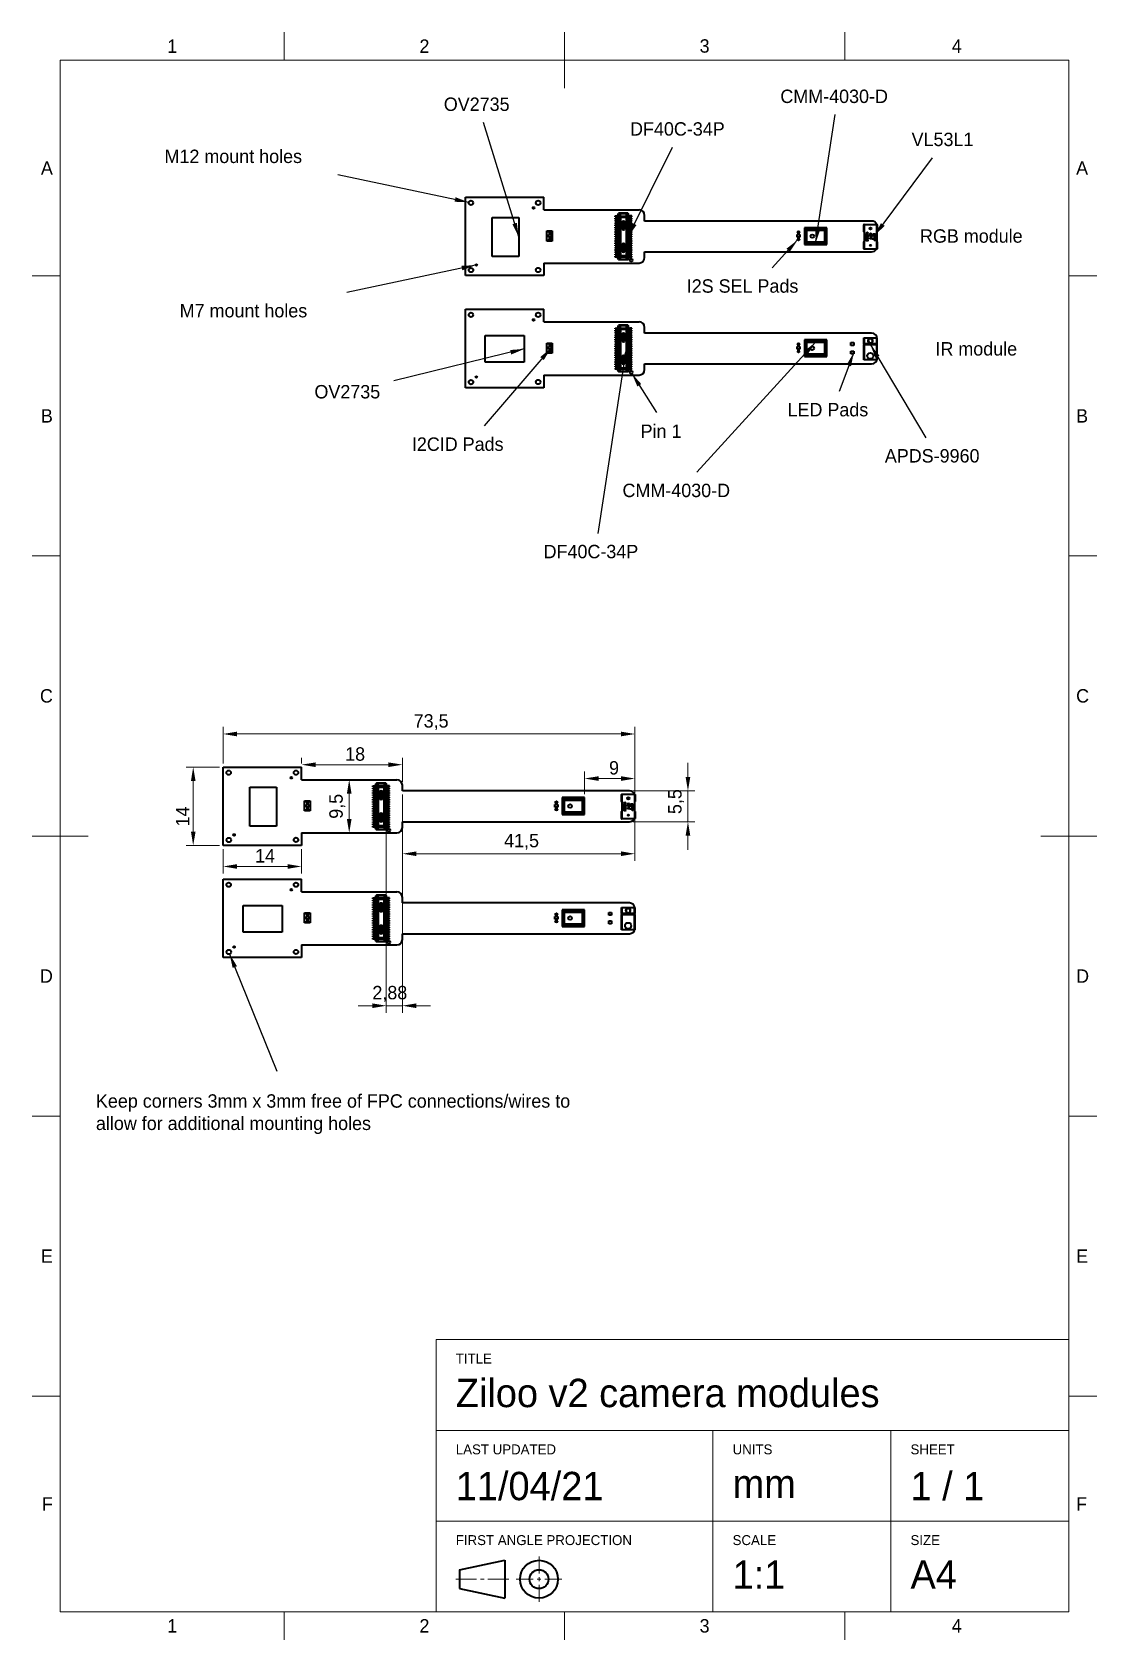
# Model space of a CAD drawing. Header units: millimetres. Extents: x 15 to 205, y 5 to 292.
import ezdxf

# ---------------------------------------------------------------- set-up
doc = ezdxf.new("R2010")
doc.units = ezdxf.units.MM
for name, color, linetype in [('Annotations', 7, 'Continuous'), ('Border', 7, 'Continuous'), ('Geometries', 7, 'Continuous')]:
    doc.layers.add(name, color=color, linetype=linetype)
doc.styles.add('Shapr0', font='txt', dxfattribs={"height": 2.3925})
doc.styles.add('Shapr1', font='txt', dxfattribs={"height": 2.3925})
doc.styles.add('Shapr2', font='txt', dxfattribs={"height": 2.3925})
doc.dimstyles.new('ISO-25', dxfattribs={"dimtxt": 2.5, "dimasz": 2.5, "dimexe": 1.25, "dimexo": 0.625, "dimtad": 1, "dimtxsty": 'Standard', "dimcen": 2.5, "dimadec": 0, "dimazin": 0, "dimtfac": 1, "dimtmove": 0, "dimatfit": 3, "dimfxl": 1, "dimarcsym": 0})

msp = doc.modelspace()

# ---------------------------------------------------------------- texts
at = {"layer": 'Annotations', "linetype": 'Continuous', "lineweight": 15, "width": 84.66672, "attachment_point": 4}
for s, insert, char_height in [('{\\fSF-Mono-Regular-Extended.ttf|b0|i0|c0|p0;\\H1.333333x;CMM-4030-D}', (148.52, 280.53), 1.79438), ('{\\fSF-Mono-Regular-Extended.ttf|b0|i0|c0|p0;\\H1.333333x;OV2735}', (88.461, 279.119), 1.79438), ('{\\fSF-Mono-Regular-Extended.ttf|b0|i0|c0|p0;\\H1.333333x;DF40C-34P}', (121.698, 274.706), 1.79438), ('{\\fSF-Mono-Regular-Extended.ttf|b0|i0|c0|p0;\\H1.333333x;VL53L1}', (171.941, 272.838), 1.79438), ('{\\fSF-Mono-Regular-Extended.ttf|b0|i0|c0|p0;\\H1.333333x;M12 mount holes}', (38.621, 269.815), 1.79438), ('{\\fSF-Mono-Regular-Extended.ttf|b0|i0|c0|p0;\\H1.333333x;RGB module}', (173.441, 255.591), 1.79438), ('{\\fSF-Mono-Regular-Extended.ttf|b0|i0|c0|p0;\\H1.333333x;I2S SEL Pads}', (131.815, 246.666), 1.79438), ('{\\fSF-Mono-Regular-Extended.ttf|b0|i0|c0|p0;\\H1.333333x;M7 mount holes}', (41.327, 242.263), 1.79438), ('{\\fSF-Mono-Regular-Extended.ttf|b0|i0|c0|p0;\\H1.333333x;IR module}', (176.198, 235.452), 1.79438), ('{\\fSF-Mono-Regular-Extended.ttf|b0|i0|c0|p0;\\H1.333333x;OV2735}', (65.375, 227.793), 1.79438), ('{\\fSF-Mono-Regular-Extended.ttf|b0|i0|c0|p0;\\H1.333333x;LED Pads}', (149.803, 224.591), 1.79438), ('{\\fSF-Mono-Regular-Extended.ttf|b0|i0|c0|p0;\\H1.333333x;Pin 1}', (123.58, 220.763), 1.79438), ('{\\fSF-Mono-Regular-Extended.ttf|b0|i0|c0|p0;\\H1.333333x;I2CID Pads}', (82.764, 218.433), 1.79438), ('{\\fSF-Mono-Regular-Extended.ttf|b0|i0|c0|p0;\\H1.333333x;APDS-9960}', (167.168, 216.353), 1.79438), ('{\\fSF-Mono-Regular-Extended.ttf|b0|i0|c0|p0;\\H1.333333x;CMM-4030-D}', (120.349, 210.176), 1.79438), ('{\\fSF-Mono-Regular-Extended.ttf|b0|i0|c0|p0;\\H1.333333x;DF40C-34P}', (106.269, 199.263), 1.79438), ('{\\fSF-Mono-Regular-Extended.ttf|b0|i0|c0|p0;\\H1.333333x;Keep corners 3mm x 3mm free of FPC connections/wires to allow for additional mounting holes}', (26.38, 98.842), 1.794375)]:
    msp.add_mtext(s, dxfattribs=dict(at, insert=insert, char_height=char_height))
at = {"layer": 'Border', "linetype": 'Continuous', "lineweight": 15, "char_height": 2.393, "width": 2.3925, "style": 'Shapr0'}
for s, insert, attachment_point in [('1', (40, 288.304), 8), ('2', (85, 288.304), 8), ('3', (135, 288.304), 8), ('4', (180, 288.304), 8), ('A', (18.696, 267.75), 6), ('A', (201.304, 267.75), 4), ('B', (18.696, 223.5), 6), ('B', (201.304, 223.5), 4), ('C', (18.696, 173.5), 6), ('C', (201.304, 173.5), 4), ('D', (18.696, 123.5), 6), ('D', (201.304, 123.5), 4), ('E', (18.696, 73.5), 6), ('E', (201.304, 73.5), 4), ('F', (18.696, 29.25), 6), ('F', (201.304, 29.25), 4), ('1', (40, 8.696), 2), ('2', (85, 8.696), 2), ('3', (135, 8.696), 2), ('4', (180, 8.696), 2)]:
    msp.add_mtext(s, dxfattribs=dict(at, insert=insert, attachment_point=attachment_point))
at = {"layer": 'Border', "linetype": 'Continuous', "lineweight": 15, "attachment_point": 7, "style": 'Shapr1'}
for s, insert, char_height in [('TITLE', (90.6, 54.33), 1.7705), ('Ziloo v2 camera modules', (90.6, 46.466), 5.06253), ('LAST UPDATED', (90.6, 38.092), 1.77045), ('UNITS', (140, 38.092), 1.7705), ('SHEET', (171.75, 38.092), 1.7705), ('11/04/21', (90.6, 29.856), 5.0625), ('1 / 1', (171.75, 29.856), 5.0625), ('mm', (140, 30.337), 5.0625), ('FIRST ANGLE PROJECTION', (90.6, 21.892), 1.77045), ('SCALE', (140, 21.892), 1.7705), ('SIZE', (171.75, 21.892), 1.7705), ('1:1', (140, 14.116), 5.0625), ('A4', (171.75, 14.137), 5.0625)]:
    msp.add_mtext(s, dxfattribs=dict(at, insert=insert, char_height=char_height))

# ---------------------------------------------------------------- blocks, each defined once
blk = doc.blocks.new('*D2')
at = {"layer": 'Annotations', "color": 0, "linetype": 'Continuous', "lineweight": 15}
for p, q in [((49.08, 161.42), (49.08, 167.96)), ((51.58, 166.71), (120.08, 166.71)), ((122.58, 155.25), (122.58, 167.96))]:
    blk.add_line(p, q, dxfattribs=at)
at = {"layer": 'Annotations', "color": 0}
for points in [[(51.58, 167.13), (51.58, 166.29), (49.08, 166.71)], [(120.08, 166.29), (120.08, 167.13), (122.58, 166.71)]]:
    blk.add_solid(points, dxfattribs=at)
at = {"layer": 'Defpoints', "color": 0}
for p in [(122.58, 166.71), (49.08, 160.8), (122.58, 154.63)]:
    blk.add_point(p, dxfattribs=at)
at = {"layer": 'Annotations', "color": 0, "lineweight": 15, "insert": (86.2, 168.83), "char_height": 2.393, "attachment_point": 5, "style": 'Shapr2'}
blk.add_mtext('73,5', dxfattribs=at)
blk = doc.blocks.new('*D3')
at = {"layer": 'Annotations', "color": 0, "linetype": 'Continuous', "lineweight": 15}
for p, q in [((48.45, 160.8), (42.49, 160.8)), ((43.74, 149.3), (43.74, 158.3)), ((48.45, 146.8), (42.49, 146.8))]:
    blk.add_line(p, q, dxfattribs=at)
at = {"layer": 'Annotations', "color": 0}
for points in [[(44.16, 158.3), (43.33, 158.3), (43.74, 160.8)], [(43.33, 149.3), (44.16, 149.3), (43.74, 146.8)]]:
    blk.add_solid(points, dxfattribs=at)
at = {"layer": 'Defpoints', "color": 0}
for p in [(43.74, 160.8), (49.08, 160.8), (49.08, 146.8)]:
    blk.add_point(p, dxfattribs=at)
at = {"layer": 'Annotations', "color": 0, "lineweight": 15, "insert": (41.85, 151.98), "char_height": 2.393, "attachment_point": 5, "rotation": 90, "style": 'Shapr2'}
blk.add_mtext('14', dxfattribs=at)
blk = doc.blocks.new('*D4')
at = {"layer": 'Annotations', "color": 0, "linetype": 'Continuous', "lineweight": 15}
blk.add_line((71.58, 151.55), (71.58, 156.05), dxfattribs=at)
at = {"layer": 'Annotations', "color": 0}
for points in [[(72, 156.05), (71.16, 156.05), (71.58, 158.55)], [(71.16, 151.55), (72, 151.55), (71.58, 149.05)]]:
    blk.add_solid(points, dxfattribs=at)
at = {"layer": 'Defpoints', "color": 0}
for p in [(71.58, 158.55), (71.58, 158.55), (71.58, 149.05)]:
    blk.add_point(p, dxfattribs=at)
at = {"layer": 'Annotations', "color": 0, "lineweight": 15, "insert": (69.45, 153.8), "char_height": 2.393, "attachment_point": 5, "rotation": 90, "style": 'Shapr2'}
blk.add_mtext('9,5', dxfattribs=at)
blk = doc.blocks.new('*D5')
at = {"layer": 'Annotations', "color": 0, "linetype": 'Continuous', "lineweight": 15}
for p, q in [((132.03, 159.05), (132.03, 161.55)), ((122.2, 156.55), (133.28, 156.55)), ((132.03, 151.05), (132.03, 156.55)), ((122.2, 151.05), (133.28, 151.05)), ((132.03, 148.55), (132.03, 146.05))]:
    blk.add_line(p, q, dxfattribs=at)
at = {"layer": 'Annotations', "color": 0}
for points in [[(131.61, 159.05), (132.45, 159.05), (132.03, 156.55)], [(132.45, 148.55), (131.61, 148.55), (132.03, 151.05)]]:
    blk.add_solid(points, dxfattribs=at)
at = {"layer": 'Defpoints', "color": 0}
for p in [(121.58, 156.55), (132.03, 156.55), (121.58, 151.05)]:
    blk.add_point(p, dxfattribs=at)
at = {"layer": 'Annotations', "color": 0, "lineweight": 15, "insert": (129.91, 154.64), "char_height": 2.393, "attachment_point": 5, "rotation": 90, "style": 'Shapr2'}
blk.add_mtext('5,5', dxfattribs=at)
blk = doc.blocks.new('*D6')
at = {"layer": 'Annotations', "color": 0, "linetype": 'Continuous', "lineweight": 15}
for p, q in [((49.08, 146.17), (49.08, 141.81)), ((63.08, 146.17), (63.08, 141.81)), ((60.58, 143.06), (51.58, 143.06))]:
    blk.add_line(p, q, dxfattribs=at)
at = {"layer": 'Annotations', "color": 0}
for points in [[(51.58, 143.48), (51.58, 142.64), (49.08, 143.06)], [(60.58, 142.64), (60.58, 143.48), (63.08, 143.06)]]:
    blk.add_solid(points, dxfattribs=at)
at = {"layer": 'Defpoints', "color": 0}
for p in [(49.08, 146.8), (63.08, 146.8), (49.08, 143.06)]:
    blk.add_point(p, dxfattribs=at)
at = {"layer": 'Annotations', "color": 0, "lineweight": 15, "insert": (56.56, 144.96), "char_height": 2.393, "attachment_point": 5, "style": 'Shapr2'}
blk.add_mtext('14', dxfattribs=at)
blk = doc.blocks.new('*D7')
at = {"layer": 'Annotations', "color": 0, "linetype": 'Continuous', "lineweight": 15}
for p, q in [((63.08, 161.42), (63.08, 162.48)), ((78.58, 161.23), (65.58, 161.23)), ((81.08, 158.17), (81.08, 162.48))]:
    blk.add_line(p, q, dxfattribs=at)
at = {"layer": 'Annotations', "color": 0}
for points in [[(65.58, 161.64), (65.58, 160.81), (63.08, 161.23)], [(78.58, 160.81), (78.58, 161.64), (81.08, 161.23)]]:
    blk.add_solid(points, dxfattribs=at)
at = {"layer": 'Defpoints', "color": 0}
for p in [(63.08, 161.23), (63.08, 160.8), (81.08, 157.55)]:
    blk.add_point(p, dxfattribs=at)
at = {"layer": 'Annotations', "color": 0, "lineweight": 15, "insert": (72.63, 163.12), "char_height": 2.393, "attachment_point": 5, "style": 'Shapr2'}
blk.add_mtext('18', dxfattribs=at)
blk = doc.blocks.new('*D8')
at = {"layer": 'Annotations', "color": 0, "linetype": 'Continuous', "lineweight": 15}
for p, q in [((122.58, 152.24), (122.58, 144.08)), ((81.08, 149.42), (81.08, 144.08)), ((120.08, 145.33), (83.58, 145.33))]:
    blk.add_line(p, q, dxfattribs=at)
at = {"layer": 'Annotations', "color": 0}
for points in [[(83.58, 145.75), (83.58, 144.92), (81.08, 145.33)], [(120.08, 144.92), (120.08, 145.75), (122.58, 145.33)]]:
    blk.add_solid(points, dxfattribs=at)
at = {"layer": 'Defpoints', "color": 0}
for p in [(122.58, 152.86), (81.08, 150.05), (81.08, 145.33)]:
    blk.add_point(p, dxfattribs=at)
at = {"layer": 'Annotations', "color": 0, "lineweight": 15, "insert": (102.34, 147.46), "char_height": 2.393, "attachment_point": 5, "style": 'Shapr2'}
blk.add_mtext('41,5', dxfattribs=at)
blk = doc.blocks.new('*D9')
at = {"layer": 'Annotations', "color": 0, "linetype": 'Continuous', "lineweight": 15}
for p, q in [((113.58, 155.97), (113.58, 160.01)), ((120.08, 158.76), (116.08, 158.76)), ((122.58, 155.25), (122.58, 160.01))]:
    blk.add_line(p, q, dxfattribs=at)
at = {"layer": 'Annotations', "color": 0}
for points in [[(116.08, 159.17), (116.08, 158.34), (113.58, 158.76)], [(120.08, 158.34), (120.08, 159.17), (122.58, 158.76)]]:
    blk.add_solid(points, dxfattribs=at)
at = {"layer": 'Defpoints', "color": 0}
for p in [(113.58, 158.76), (113.58, 155.35), (122.58, 154.63)]:
    blk.add_point(p, dxfattribs=at)
at = {"layer": 'Annotations', "color": 0, "lineweight": 15, "insert": (118.84, 160.65), "char_height": 2.39, "attachment_point": 5, "style": 'Shapr2'}
blk.add_mtext('9', dxfattribs=at)
blk = doc.blocks.new('*D10')
at = {"layer": 'Annotations', "color": 0, "linetype": 'Continuous', "lineweight": 15}
for p, q in [((78.2, 156.03), (78.2, 116.95)), ((81.08, 155.92), (81.08, 116.95)), ((75.7, 118.2), (73.2, 118.2)), ((78.2, 118.2), (81.08, 118.2)), ((83.58, 118.2), (86.08, 118.2))]:
    blk.add_line(p, q, dxfattribs=at)
at = {"layer": 'Annotations', "color": 0}
for points in [[(75.7, 117.78), (75.7, 118.62), (78.2, 118.2)], [(83.58, 118.62), (83.58, 117.78), (81.08, 118.2)]]:
    blk.add_solid(points, dxfattribs=at)
at = {"layer": 'Defpoints', "color": 0}
for p in [(78.2, 156.65), (81.08, 156.55), (81.08, 118.2)]:
    blk.add_point(p, dxfattribs=at)
at = {"layer": 'Annotations', "color": 0, "lineweight": 15, "insert": (78.83, 120.32), "char_height": 2.393, "attachment_point": 5, "style": 'Shapr2'}
blk.add_mtext('2,88', dxfattribs=at)

# ---------------------------------------------------------------- dimensions: what is measured, and where the dimension line sits
at = {"layer": 'Annotations', "linetype": 'Continuous', "lineweight": 15}
for base, p1, p2, angle, override, picture, middle in [((122.579, 166.71), (49.079, 160.796), (122.579, 154.629), 180, {"dimscale": 1, "dimgap": 0.7, "dimdec": 2, "dimlfac": 1, "dimzin": 8, "dimdsep": 44, "dimtxsty": 'Shapr2', "dimse1": 0, "dimse2": 0, "dimfrac": 2, "dimlwd": 15, "dimlwe": 15}, '*D2', (86.198, 166.71)), ((63.079, 161.227), (81.079, 157.546), (63.079, 160.796), 180, {"dimscale": 1, "dimgap": 0.7, "dimdec": 2, "dimlfac": 1, "dimzin": 8, "dimdsep": 44, "dimtxsty": 'Shapr2', "dimse1": 0, "dimse2": 0, "dimfrac": 2, "dimlwd": 15, "dimlwe": 15}, '*D7', (72.627, 161.227)), ((43.744, 160.796), (49.079, 146.796), (49.079, 160.796), 270, {"dimscale": 1, "dimgap": 0.7, "dimdec": 2, "dimlfac": 1, "dimzin": 8, "dimdsep": 44, "dimtxsty": 'Shapr2', "dimse1": 0, "dimse2": 0, "dimfrac": 2, "dimlwd": 15, "dimlwe": 15}, '*D3', (43.744, 151.981)), ((113.58, 158.757), (122.579, 154.629), (113.58, 155.346), 180, {"dimscale": 1, "dimgap": 0.7, "dimdec": 2, "dimlfac": 1, "dimzin": 8, "dimdsep": 44, "dimtxsty": 'Shapr2', "dimse1": 0, "dimse2": 0, "dimfrac": 2, "dimlwd": 15, "dimlwe": 15}, '*D9', (118.84, 158.757)), ((132.03, 156.546), (121.579, 151.046), (121.579, 156.546), 90, {"dimscale": 1, "dimgap": 0.7, "dimdec": 2, "dimlfac": 1, "dimzin": 8, "dimdsep": 44, "dimtxsty": 'Shapr2', "dimse1": 0, "dimse2": 0, "dimfrac": 2, "dimlwd": 15, "dimlwe": 15}, '*D5', (132.03, 154.643)), ((71.579, 158.546), (71.579, 149.046), (71.579, 158.546), 90, {"dimscale": 1, "dimgap": 0.7, "dimdec": 2, "dimlfac": 1, "dimzin": 8, "dimdsep": 44, "dimtxsty": 'Shapr2', "dimse1": 1, "dimse2": 1, "dimfrac": 2, "dimlwd": 15, "dimlwe": 15}, '*D4', (71.579, 153.796)), ((81.079, 118.199), (78.2, 156.651), (81.079, 156.546), 180, {"dimscale": 1, "dimgap": 0.7, "dimdec": 2, "dimlfac": 1, "dimzin": 8, "dimdsep": 44, "dimtxsty": 'Shapr2', "dimse1": 0, "dimse2": 0, "dimfrac": 2, "dimlwd": 15, "dimlwe": 15}, '*D10', (78.833, 118.199)), ((81.079, 145.333), (122.579, 152.863), (81.079, 150.046), 180, {"dimscale": 1, "dimgap": 0.7, "dimdec": 2, "dimlfac": 1, "dimzin": 8, "dimdsep": 44, "dimtxsty": 'Shapr2', "dimse1": 0, "dimse2": 0, "dimfrac": 2, "dimlwd": 15, "dimlwe": 15}, '*D8', (102.345, 145.333))]:
    dim = msp.add_linear_dim(base=base, p1=p1, p2=p2, angle=angle, dimstyle='ISO-25', override=override, dxfattribs=at)
    dim.commit()
    dim.dimension.update_dxf_attribs({"geometry": picture, "text_midpoint": middle, "dimtype": 160})
dim = msp.add_linear_dim(base=(49.079, 143.059), p1=(63.079, 146.796), p2=(49.079, 146.796), dimstyle='ISO-25', override={"dimscale": 1, "dimgap": 0.7, "dimdec": 2, "dimlfac": 1, "dimzin": 8, "dimdsep": 44, "dimtxsty": 'Shapr2', "dimse1": 0, "dimse2": 0, "dimfrac": 2, "dimlwd": 15, "dimlwe": 15}, dxfattribs=at)
dim.commit()
dim.dimension.update_dxf_attribs({"geometry": '*D6', "text_midpoint": (56.56, 143.059), "dimtype": 160})

# ---------------------------------------------------------------- linework, layer by layer
at = {"layer": 'Border', "linetype": 'Continuous', "lineweight": 15}
for p, q in [((60, 287), (60, 292)), ((110, 282), (110, 292)), ((160, 287), (160, 292)), ((200, 287), (20, 287)), ((20, 287), (20, 10)), ((200, 10), (200, 287)), ((20, 248.5), (15, 248.5)), ((200, 248.5), (205, 248.5)), ((20, 198.5), (15, 198.5)), ((200, 198.5), (205, 198.5)), ((25, 148.5), (15, 148.5)), ((195, 148.5), (205, 148.5)), ((20, 98.5), (15, 98.5)), ((200, 98.5), (205, 98.5)), ((200, 58.6), (87.1, 58.6)), ((87.1, 10), (87.1, 58.6)), ((20, 48.5), (15, 48.5)), ((200, 48.5), (205, 48.5)), ((200, 42.4), (87.1, 42.4)), ((136.5, 10), (136.5, 42.4)), ((168.25, 10), (168.25, 42.4)), ((200, 26.2), (87.1, 26.2)), ((105.45, 16.837), (105.45, 19.875)), ((90.6, 15.825), (94.313, 15.825)), ((94.988, 15.825), (95.663, 15.825)), ((100.05, 15.825), (96.338, 15.825)), ((104.438, 15.825), (101.4, 15.825)), ((105.113, 15.825), (105.788, 15.825)), ((105.45, 15.487), (105.45, 16.162)), ((105.45, 14.812), (105.45, 11.775)), ((106.463, 15.825), (109.5, 15.825)), ((20, 10), (200, 10)), ((60, 10), (60, 5)), ((110, 10), (110, 5)), ((110, 10), (110, 5)), ((160, 10), (160, 5))]:
    msp.add_line(p, q, dxfattribs=at)
at = {"layer": 'Border', "linetype": 'Continuous', "lineweight": 40}
for p, q in [((91.275, 17.512), (99.375, 19.2)), ((91.275, 17.512), (91.275, 14.137)), ((99.375, 19.2), (99.375, 12.45)), ((91.275, 14.137), (99.375, 12.45))]:
    msp.add_line(p, q, dxfattribs=at)
for radius in [3.375, 1.688]:
    msp.add_circle((105.45, 15.825), radius, dxfattribs=at)
at = {"layer": 'Geometries', "linetype": 'Continuous', "lineweight": 40}
for p, q in [((92.306, 262.53), (106.306, 262.53)), ((92.306, 248.53), (92.306, 262.53)), ((106.306, 260.28), (106.306, 262.53)), ((97.068, 251.969), (97.068, 258.925)), ((97.068, 258.925), (101.833, 258.925)), ((101.833, 258.925), (101.833, 251.969)), ((106.306, 260.28), (123.306, 260.28)), ((119.017, 259.185), (119.277, 259.185)), ((119.017, 259.035), (119.017, 259.185)), ((119.277, 259.035), (119.017, 259.035)), ((119.017, 258.635), (119.017, 258.785)), ((119.017, 258.785), (119.277, 258.785)), ((119.277, 258.635), (119.017, 258.635)), ((119.017, 258.385), (119.277, 258.385)), ((119.017, 258.235), (119.017, 258.385)), ((119.277, 259.185), (119.321, 259.185)), ((119.277, 259.185), (119.277, 259.035)), ((119.277, 259.035), (119.321, 259.035)), ((119.277, 258.785), (119.321, 258.785)), ((119.277, 258.785), (119.277, 258.635)), ((119.277, 258.635), (119.321, 258.635)), ((119.277, 258.385), (119.321, 258.385)), ((119.277, 258.385), (119.277, 258.235)), ((119.321, 259.185), (119.321, 259.035)), ((119.321, 259.185), (119.345, 259.185)), ((119.345, 259.035), (119.321, 259.035)), ((119.321, 258.785), (119.345, 258.785)), ((119.321, 258.785), (119.321, 258.635)), ((119.345, 258.635), (119.321, 258.635)), ((119.321, 258.385), (119.345, 258.385)), ((119.321, 258.385), (119.321, 258.235)), ((119.477, 259.185), (119.345, 259.185)), ((119.345, 259.185), (119.345, 259.035)), ((119.477, 259.035), (119.345, 259.035)), ((119.477, 258.785), (119.345, 258.785)), ((119.345, 258.785), (119.345, 258.635)), ((119.477, 258.635), (119.345, 258.635)), ((119.477, 258.385), (119.345, 258.385)), ((119.345, 258.385), (119.345, 258.235)), ((119.477, 259.185), (119.577, 259.185)), ((119.477, 259.185), (119.477, 259.035)), ((119.577, 259.035), (119.477, 259.035)), ((119.477, 258.785), (119.577, 258.785)), ((119.477, 258.785), (119.477, 258.635)), ((119.577, 258.635), (119.477, 258.635)), ((119.477, 258.385), (119.577, 258.385)), ((119.477, 258.385), (119.477, 258.235)), ((119.577, 259.57), (119.627, 259.62)), ((119.577, 259.185), (119.577, 259.57)), ((119.577, 259.035), (119.577, 259.185)), ((119.577, 258.785), (119.577, 259.035)), ((119.577, 258.635), (119.577, 258.785)), ((119.577, 258.385), (119.577, 258.635)), ((119.577, 258.235), (119.577, 258.385)), ((119.677, 259.67), (119.627, 259.62)), ((119.627, 259.62), (121.377, 259.62)), ((119.627, 259.62), (119.627, 251.4)), ((121.327, 259.67), (119.677, 259.67)), ((119.787, 259.28), (119.937, 259.28)), ((119.787, 259.28), (119.787, 251.74)), ((119.937, 259.28), (120.102, 259.28)), ((119.937, 259.28), (119.937, 259.145)), ((120.102, 259.145), (119.937, 259.145)), ((119.937, 259.145), (119.937, 259.04)), ((119.937, 259.04), (119.937, 251.979)), ((119.997, 258.98), (119.938, 259.039)), ((119.938, 259.039), (121.066, 259.039)), ((119.997, 258.98), (119.997, 252.04)), ((119.997, 258.98), (121.007, 258.98)), ((120.102, 259.18), (120.102, 259.28)), ((120.102, 259.18), (120.102, 259.145)), ((120.102, 259.18), (120.902, 259.18)), ((120.902, 259.28), (120.902, 259.18)), ((120.902, 259.28), (121.067, 259.28)), ((120.902, 259.145), (120.902, 259.18)), ((121.067, 259.145), (120.902, 259.145)), ((121.007, 258.98), (121.066, 259.039)), ((121.007, 258.98), (121.007, 252.04)), ((121.067, 259.28), (121.067, 259.145)), ((121.067, 259.28), (121.217, 259.28)), ((121.067, 259.145), (121.067, 259.04)), ((121.067, 259.04), (121.067, 251.979)), ((121.217, 251.74), (121.217, 259.28)), ((121.327, 259.67), (121.377, 259.62)), ((121.377, 259.62), (121.427, 259.57)), ((121.377, 259.62), (121.377, 251.4)), ((121.427, 259.185), (121.427, 259.57)), ((121.527, 259.185), (121.427, 259.185)), ((121.427, 259.035), (121.427, 259.185)), ((121.427, 259.035), (121.527, 259.035)), ((121.427, 258.785), (121.427, 259.035)), ((121.527, 258.785), (121.427, 258.785)), ((121.427, 258.635), (121.427, 258.785)), ((121.427, 258.635), (121.527, 258.635)), ((121.427, 258.385), (121.427, 258.635)), ((121.527, 258.385), (121.427, 258.385)), ((121.427, 258.235), (121.427, 258.385)), ((121.527, 259.185), (121.66, 259.185)), ((121.527, 259.185), (121.527, 259.035)), ((121.527, 259.035), (121.66, 259.035)), ((121.527, 258.785), (121.66, 258.785)), ((121.527, 258.785), (121.527, 258.635)), ((121.527, 258.635), (121.66, 258.635)), ((121.527, 258.385), (121.66, 258.385)), ((121.527, 258.385), (121.527, 258.235)), ((121.683, 259.185), (121.66, 259.185)), ((121.66, 259.185), (121.66, 259.035)), ((121.66, 259.035), (121.683, 259.035)), ((121.66, 258.785), (121.66, 258.635)), ((121.683, 258.785), (121.66, 258.785)), ((121.66, 258.635), (121.683, 258.635)), ((121.66, 258.385), (121.66, 258.235)), ((121.683, 258.385), (121.66, 258.385)), ((121.727, 259.185), (121.683, 259.185)), ((121.683, 259.185), (121.683, 259.035)), ((121.727, 259.035), (121.683, 259.035)), ((121.727, 258.785), (121.683, 258.785)), ((121.683, 258.785), (121.683, 258.635)), ((121.727, 258.635), (121.683, 258.635)), ((121.683, 258.385), (121.683, 258.235)), ((121.727, 258.385), (121.683, 258.385)), ((121.987, 259.185), (121.727, 259.185)), ((121.727, 259.185), (121.727, 259.035)), ((121.727, 259.035), (121.987, 259.035)), ((121.987, 258.785), (121.727, 258.785)), ((121.727, 258.785), (121.727, 258.635)), ((121.727, 258.635), (121.987, 258.635)), ((121.987, 258.385), (121.727, 258.385)), ((121.727, 258.385), (121.727, 258.235)), ((121.987, 259.035), (121.987, 259.185)), ((121.987, 258.635), (121.987, 258.785)), ((121.987, 258.235), (121.987, 258.385)), ((124.306, 258.28), (124.306, 259.28)), ((106.827, 254.704), (106.827, 256.504)), ((106.827, 256.504), (107.827, 256.504)), ((107.122, 256.18), (107.622, 256.18)), ((107.122, 255.38), (107.122, 255.88)), ((107.122, 255.88), (107.622, 255.88)), ((107.622, 255.88), (107.622, 255.38)), ((107.827, 256.504), (107.827, 254.704)), ((119.277, 258.235), (119.017, 258.235)), ((119.017, 257.985), (119.277, 257.985)), ((119.017, 257.835), (119.017, 257.985)), ((119.277, 257.835), (119.017, 257.835)), ((119.017, 257.585), (119.277, 257.585)), ((119.017, 257.435), (119.017, 257.585)), ((119.277, 257.435), (119.017, 257.435)), ((119.017, 257.185), (119.277, 257.185)), ((119.017, 257.035), (119.017, 257.185)), ((119.277, 257.035), (119.017, 257.035)), ((119.017, 256.785), (119.277, 256.785)), ((119.017, 256.635), (119.017, 256.785)), ((119.277, 256.635), (119.017, 256.635)), ((119.017, 256.235), (119.017, 256.385)), ((119.017, 256.385), (119.277, 256.385)), ((119.277, 256.235), (119.017, 256.235)), ((119.017, 255.985), (119.277, 255.985)), ((119.017, 255.835), (119.017, 255.985)), ((119.277, 255.835), (119.017, 255.835)), ((119.017, 255.585), (119.277, 255.585)), ((119.017, 255.435), (119.017, 255.585)), ((119.277, 255.435), (119.017, 255.435)), ((119.277, 258.235), (119.321, 258.235)), ((119.277, 257.985), (119.321, 257.985)), ((119.277, 257.985), (119.277, 257.835)), ((119.277, 257.835), (119.321, 257.835)), ((119.277, 257.585), (119.277, 257.435)), ((119.277, 257.585), (119.321, 257.585)), ((119.277, 257.435), (119.321, 257.435)), ((119.277, 257.185), (119.321, 257.185)), ((119.277, 257.185), (119.277, 257.035)), ((119.277, 257.035), (119.321, 257.035)), ((119.277, 256.785), (119.321, 256.785)), ((119.277, 256.785), (119.277, 256.635)), ((119.277, 256.635), (119.321, 256.635)), ((119.277, 256.385), (119.321, 256.385)), ((119.277, 256.385), (119.277, 256.235)), ((119.277, 256.235), (119.321, 256.235)), ((119.277, 255.985), (119.321, 255.985)), ((119.277, 255.985), (119.277, 255.835)), ((119.277, 255.835), (119.321, 255.835)), ((119.277, 255.585), (119.321, 255.585)), ((119.277, 255.585), (119.277, 255.435)), ((119.277, 255.435), (119.321, 255.435)), ((119.345, 258.235), (119.321, 258.235)), ((119.321, 257.985), (119.345, 257.985)), ((119.321, 257.985), (119.321, 257.835)), ((119.345, 257.835), (119.321, 257.835)), ((119.321, 257.585), (119.345, 257.585)), ((119.321, 257.585), (119.321, 257.435)), ((119.345, 257.435), (119.321, 257.435)), ((119.321, 257.185), (119.345, 257.185)), ((119.321, 257.185), (119.321, 257.035)), ((119.345, 257.035), (119.321, 257.035)), ((119.321, 256.785), (119.345, 256.785)), ((119.321, 256.785), (119.321, 256.635)), ((119.345, 256.635), (119.321, 256.635)), ((119.321, 256.385), (119.345, 256.385)), ((119.321, 256.385), (119.321, 256.235)), ((119.345, 256.235), (119.321, 256.235)), ((119.321, 255.985), (119.345, 255.985)), ((119.321, 255.985), (119.321, 255.835)), ((119.345, 255.835), (119.321, 255.835)), ((119.321, 255.585), (119.321, 255.435)), ((119.321, 255.585), (119.345, 255.585)), ((119.345, 255.435), (119.321, 255.435)), ((119.477, 258.235), (119.345, 258.235)), ((119.477, 257.985), (119.345, 257.985)), ((119.345, 257.985), (119.345, 257.835)), ((119.477, 257.835), (119.345, 257.835)), ((119.345, 257.585), (119.345, 257.435)), ((119.477, 257.585), (119.345, 257.585)), ((119.477, 257.435), (119.345, 257.435)), ((119.477, 257.185), (119.345, 257.185)), ((119.345, 257.185), (119.345, 257.035)), ((119.477, 257.035), (119.345, 257.035)), ((119.477, 256.785), (119.345, 256.785)), ((119.345, 256.785), (119.345, 256.635)), ((119.477, 256.635), (119.345, 256.635)), ((119.345, 256.385), (119.345, 256.235)), ((119.477, 256.385), (119.345, 256.385)), ((119.477, 256.235), (119.345, 256.235)), ((119.477, 255.985), (119.345, 255.985)), ((119.345, 255.985), (119.345, 255.835)), ((119.477, 255.835), (119.345, 255.835)), ((119.477, 255.585), (119.345, 255.585)), ((119.345, 255.585), (119.345, 255.435)), ((119.477, 255.435), (119.345, 255.435)), ((119.577, 258.235), (119.477, 258.235)), ((119.477, 257.985), (119.577, 257.985)), ((119.477, 257.985), (119.477, 257.835)), ((119.577, 257.835), (119.477, 257.835)), ((119.477, 257.585), (119.577, 257.585)), ((119.477, 257.585), (119.477, 257.435)), ((119.577, 257.435), (119.477, 257.435)), ((119.477, 257.185), (119.577, 257.185)), ((119.477, 257.185), (119.477, 257.035)), ((119.577, 257.035), (119.477, 257.035)), ((119.477, 256.785), (119.577, 256.785)), ((119.477, 256.785), (119.477, 256.635)), ((119.577, 256.635), (119.477, 256.635)), ((119.477, 256.385), (119.577, 256.385)), ((119.477, 256.385), (119.477, 256.235)), ((119.577, 256.235), (119.477, 256.235)), ((119.477, 255.985), (119.477, 255.835)), ((119.477, 255.985), (119.577, 255.985)), ((119.577, 255.835), (119.477, 255.835)), ((119.477, 255.585), (119.577, 255.585)), ((119.477, 255.585), (119.477, 255.435)), ((119.577, 255.435), (119.477, 255.435)), ((119.577, 257.985), (119.577, 258.235)), ((119.577, 257.835), (119.577, 257.985)), ((119.577, 257.585), (119.577, 257.835)), ((119.577, 257.435), (119.577, 257.585)), ((119.577, 257.185), (119.577, 257.435)), ((119.577, 257.035), (119.577, 257.185)), ((119.577, 256.785), (119.577, 257.035)), ((119.577, 256.635), (119.577, 256.785)), ((119.577, 256.385), (119.577, 256.635)), ((119.577, 256.235), (119.577, 256.385)), ((119.577, 255.985), (119.577, 256.235)), ((119.577, 255.835), (119.577, 255.985)), ((119.577, 255.585), (119.577, 255.835)), ((119.577, 255.435), (119.577, 255.585)), ((119.577, 255.185), (119.577, 255.435)), ((120.317, 258.134), (120.267, 258.134)), ((120.267, 256.871), (120.267, 258.134)), ((120.267, 256.871), (120.317, 256.871)), ((120.342, 258.177), (120.317, 258.22)), ((120.317, 256.871), (120.317, 258.134)), ((120.317, 256.785), (120.342, 256.828)), ((120.442, 258.163), (120.442, 256.842)), ((120.562, 258.163), (120.562, 256.842)), ((120.662, 258.177), (120.687, 258.22)), ((120.662, 256.828), (120.687, 256.785)), ((120.737, 258.134), (120.687, 258.134)), ((120.687, 256.871), (120.687, 258.134)), ((120.687, 256.871), (120.737, 256.871)), ((120.737, 258.134), (120.737, 256.871)), ((121.427, 258.235), (121.527, 258.235)), ((121.427, 257.985), (121.427, 258.235)), ((121.527, 257.985), (121.427, 257.985)), ((121.427, 257.835), (121.427, 257.985)), ((121.427, 257.835), (121.527, 257.835)), ((121.427, 257.585), (121.427, 257.835)), ((121.527, 257.585), (121.427, 257.585)), ((121.427, 257.435), (121.427, 257.585)), ((121.427, 257.435), (121.527, 257.435)), ((121.427, 257.185), (121.427, 257.435)), ((121.527, 257.185), (121.427, 257.185)), ((121.427, 257.035), (121.427, 257.185)), ((121.427, 257.035), (121.527, 257.035)), ((121.427, 256.785), (121.427, 257.035)), ((121.527, 256.785), (121.427, 256.785)), ((121.427, 256.635), (121.427, 256.785)), ((121.427, 256.635), (121.527, 256.635)), ((121.427, 256.385), (121.427, 256.635)), ((121.527, 256.385), (121.427, 256.385)), ((121.427, 256.235), (121.427, 256.385)), ((121.427, 256.235), (121.527, 256.235)), ((121.427, 255.985), (121.427, 256.235)), ((121.527, 255.985), (121.427, 255.985)), ((121.427, 255.835), (121.427, 255.985)), ((121.427, 255.835), (121.527, 255.835)), ((121.427, 255.585), (121.427, 255.835)), ((121.527, 255.585), (121.427, 255.585)), ((121.427, 255.435), (121.427, 255.585)), ((121.427, 255.435), (121.527, 255.435)), ((121.427, 255.185), (121.427, 255.435)), ((121.527, 258.235), (121.66, 258.235)), ((121.527, 257.985), (121.66, 257.985)), ((121.527, 257.985), (121.527, 257.835)), ((121.527, 257.835), (121.66, 257.835)), ((121.527, 257.585), (121.66, 257.585)), ((121.527, 257.585), (121.527, 257.435)), ((121.527, 257.435), (121.66, 257.435)), ((121.527, 257.185), (121.66, 257.185)), ((121.527, 257.185), (121.527, 257.035)), ((121.527, 257.035), (121.66, 257.035)), ((121.527, 256.785), (121.66, 256.785)), ((121.527, 256.785), (121.527, 256.635)), ((121.527, 256.635), (121.66, 256.635)), ((121.527, 256.385), (121.66, 256.385)), ((121.527, 256.385), (121.527, 256.235)), ((121.527, 256.235), (121.66, 256.235)), ((121.527, 255.985), (121.66, 255.985)), ((121.527, 255.985), (121.527, 255.835)), ((121.527, 255.835), (121.66, 255.835)), ((121.527, 255.585), (121.66, 255.585)), ((121.527, 255.585), (121.527, 255.435)), ((121.527, 255.435), (121.66, 255.435)), ((121.66, 258.235), (121.683, 258.235)), ((121.66, 257.985), (121.66, 257.835)), ((121.683, 257.985), (121.66, 257.985)), ((121.66, 257.835), (121.683, 257.835)), ((121.683, 257.585), (121.66, 257.585)), ((121.66, 257.585), (121.66, 257.435)), ((121.66, 257.435), (121.683, 257.435)), ((121.683, 257.185), (121.66, 257.185)), ((121.66, 257.185), (121.66, 257.035)), ((121.66, 257.035), (121.683, 257.035)), ((121.683, 256.785), (121.66, 256.785)), ((121.66, 256.785), (121.66, 256.635)), ((121.66, 256.635), (121.683, 256.635)), ((121.683, 256.385), (121.66, 256.385)), ((121.66, 256.385), (121.66, 256.235)), ((121.66, 256.235), (121.683, 256.235)), ((121.683, 255.985), (121.66, 255.985)), ((121.66, 255.985), (121.66, 255.835)), ((121.66, 255.835), (121.683, 255.835)), ((121.683, 255.585), (121.66, 255.585)), ((121.66, 255.585), (121.66, 255.435)), ((121.66, 255.435), (121.683, 255.435)), ((121.727, 258.235), (121.683, 258.235)), ((121.727, 257.985), (121.683, 257.985)), ((121.683, 257.985), (121.683, 257.835)), ((121.727, 257.835), (121.683, 257.835)), ((121.727, 257.585), (121.683, 257.585)), ((121.683, 257.585), (121.683, 257.435)), ((121.727, 257.435), (121.683, 257.435)), ((121.727, 257.185), (121.683, 257.185)), ((121.683, 257.185), (121.683, 257.035)), ((121.727, 257.035), (121.683, 257.035)), ((121.727, 256.785), (121.683, 256.785)), ((121.683, 256.785), (121.683, 256.635)), ((121.727, 256.635), (121.683, 256.635)), ((121.683, 256.385), (121.683, 256.235)), ((121.727, 256.385), (121.683, 256.385)), ((121.727, 256.235), (121.683, 256.235)), ((121.727, 255.985), (121.683, 255.985)), ((121.683, 255.985), (121.683, 255.835)), ((121.727, 255.835), (121.683, 255.835)), ((121.727, 255.585), (121.683, 255.585)), ((121.683, 255.585), (121.683, 255.435)), ((121.727, 255.435), (121.683, 255.435)), ((121.727, 258.235), (121.987, 258.235)), ((121.987, 257.985), (121.727, 257.985)), ((121.727, 257.985), (121.727, 257.835)), ((121.727, 257.835), (121.987, 257.835)), ((121.987, 257.585), (121.727, 257.585)), ((121.727, 257.585), (121.727, 257.435)), ((121.727, 257.435), (121.987, 257.435)), ((121.987, 257.185), (121.727, 257.185)), ((121.727, 257.185), (121.727, 257.035)), ((121.727, 257.035), (121.987, 257.035)), ((121.987, 256.785), (121.727, 256.785)), ((121.727, 256.785), (121.727, 256.635)), ((121.727, 256.635), (121.987, 256.635)), ((121.987, 256.385), (121.727, 256.385)), ((121.727, 256.385), (121.727, 256.235)), ((121.727, 256.235), (121.987, 256.235)), ((121.987, 255.985), (121.727, 255.985)), ((121.727, 255.985), (121.727, 255.835)), ((121.727, 255.835), (121.987, 255.835)), ((121.727, 255.585), (121.727, 255.435)), ((121.987, 255.585), (121.727, 255.585)), ((121.727, 255.435), (121.987, 255.435)), ((121.987, 257.835), (121.987, 257.985)), ((121.987, 257.435), (121.987, 257.585)), ((121.987, 257.035), (121.987, 257.185)), ((121.987, 256.635), (121.987, 256.785)), ((121.987, 256.235), (121.987, 256.385)), ((121.987, 255.835), (121.987, 255.985)), ((121.987, 255.435), (121.987, 255.585)), ((164.806, 258.28), (124.306, 258.28)), ((151.522, 256.18), (152.022, 256.18)), ((151.522, 255.88), (152.022, 255.88)), ((151.522, 255.38), (151.522, 255.88)), ((152.022, 255.88), (152.022, 255.38)), ((156.807, 257.08), (152.807, 257.08)), ((152.807, 257.08), (152.807, 254.08)), ((152.987, 256.655), (153.237, 256.655)), ((152.987, 256.655), (152.987, 254.505)), ((153.237, 256.655), (153.237, 256.905)), ((156.377, 256.905), (153.237, 256.905)), ((153.237, 256.655), (156.377, 256.655)), ((153.237, 254.505), (153.237, 256.655)), ((156.377, 256.905), (156.377, 256.655)), ((156.377, 256.655), (156.627, 256.655)), ((156.377, 256.655), (156.377, 254.505)), ((156.627, 254.505), (156.627, 256.655)), ((156.807, 254.08), (156.807, 257.08)), ((163.409, 256.38), (163.409, 257.63)), ((163.409, 257.63), (163.459, 257.63)), ((163.459, 257.63), (163.459, 257.68)), ((163.459, 257.68), (165.723, 257.68)), ((165.759, 257.63), (163.459, 257.63)), ((163.459, 257.63), (163.459, 256.33)), ((163.459, 256.33), (163.459, 254.63)), ((163.816, 256.203), (164.116, 256.278)), ((163.816, 256.152), (163.816, 256.203)), ((164.116, 255.993), (163.816, 256.152)), ((163.816, 255.989), (164.116, 255.947)), ((163.816, 255.842), (163.816, 255.989)), ((163.866, 255.836), (163.816, 255.842)), ((164.116, 255.893), (163.866, 255.928)), ((163.866, 255.928), (163.866, 255.836)), ((163.871, 255.813), (163.893, 255.763)), ((164.116, 256.222), (163.899, 256.168)), ((163.899, 256.168), (164.116, 256.053)), ((163.904, 255.578), (163.904, 255.524)), ((163.943, 255.729), (163.958, 255.778)), ((163.954, 255.491), (164, 255.485)), ((163.958, 255.778), (164.116, 255.736)), ((164.066, 255.694), (164.006, 255.714)), ((164.047, 255.489), (164.047, 255.543)), ((164.066, 255.601), (164.066, 255.694)), ((164.116, 255.597), (164.066, 255.601)), ((164.116, 256.278), (164.116, 256.222)), ((164.116, 256.053), (164.116, 255.993)), ((164.116, 255.947), (164.116, 255.893)), ((164.116, 255.736), (164.116, 255.597)), ((164.641, 256.138), (164.758, 255.989)), ((165.334, 255.436), (165.213, 255.575)), ((165.723, 257.68), (165.759, 257.68)), ((165.759, 257.63), (165.759, 257.68)), ((165.759, 256.33), (165.759, 257.63)), ((165.759, 257.63), (165.809, 257.63)), ((165.759, 254.63), (165.759, 256.33)), ((165.806, 254.597), (165.806, 256.363)), ((165.809, 257.63), (165.809, 256.38)), ((107.827, 254.704), (106.827, 254.704)), ((107.622, 255.38), (107.122, 255.38)), ((107.622, 255.08), (107.122, 255.08)), ((119.017, 255.185), (119.277, 255.185)), ((119.017, 255.035), (119.017, 255.185)), ((119.277, 255.035), (119.017, 255.035)), ((119.017, 254.785), (119.277, 254.785)), ((119.017, 254.635), (119.017, 254.785)), ((119.277, 254.635), (119.017, 254.635)), ((119.017, 254.385), (119.277, 254.385)), ((119.017, 254.235), (119.017, 254.385)), ((119.277, 254.235), (119.017, 254.235)), ((119.017, 253.985), (119.277, 253.985)), ((119.017, 253.835), (119.017, 253.985)), ((119.277, 253.835), (119.017, 253.835)), ((119.017, 253.585), (119.277, 253.585)), ((119.017, 253.435), (119.017, 253.585)), ((119.277, 253.435), (119.017, 253.435)), ((119.017, 253.185), (119.277, 253.185)), ((119.017, 253.035), (119.017, 253.185)), ((119.277, 253.035), (119.017, 253.035)), ((119.017, 252.635), (119.017, 252.785)), ((119.017, 252.785), (119.277, 252.785)), ((119.277, 252.635), (119.017, 252.635)), ((119.277, 255.185), (119.321, 255.185)), ((119.277, 255.185), (119.277, 255.035)), ((119.277, 255.035), (119.321, 255.035)), ((119.277, 254.785), (119.321, 254.785)), ((119.277, 254.785), (119.277, 254.635)), ((119.277, 254.635), (119.321, 254.635)), ((119.277, 254.385), (119.321, 254.385)), ((119.277, 254.385), (119.277, 254.235)), ((119.277, 254.235), (119.321, 254.235)), ((119.277, 253.985), (119.321, 253.985)), ((119.277, 253.985), (119.277, 253.835)), ((119.277, 253.835), (119.321, 253.835)), ((119.277, 253.585), (119.277, 253.435)), ((119.277, 253.585), (119.321, 253.585)), ((119.277, 253.435), (119.321, 253.435)), ((119.277, 253.185), (119.321, 253.185)), ((119.277, 253.185), (119.277, 253.035)), ((119.277, 253.035), (119.321, 253.035)), ((119.277, 252.785), (119.321, 252.785)), ((119.277, 252.785), (119.277, 252.635)), ((119.277, 252.635), (119.321, 252.635)), ((119.321, 255.185), (119.345, 255.185)), ((119.321, 255.185), (119.321, 255.035)), ((119.345, 255.035), (119.321, 255.035)), ((119.321, 254.785), (119.345, 254.785)), ((119.321, 254.785), (119.321, 254.635)), ((119.345, 254.635), (119.321, 254.635)), ((119.321, 254.385), (119.345, 254.385)), ((119.321, 254.385), (119.321, 254.235)), ((119.345, 254.235), (119.321, 254.235)), ((119.321, 253.985), (119.345, 253.985)), ((119.321, 253.985), (119.321, 253.835)), ((119.345, 253.835), (119.321, 253.835)), ((119.321, 253.585), (119.345, 253.585)), ((119.321, 253.585), (119.321, 253.435)), ((119.345, 253.435), (119.321, 253.435)), ((119.321, 253.185), (119.345, 253.185)), ((119.321, 253.185), (119.321, 253.035)), ((119.345, 253.035), (119.321, 253.035)), ((119.321, 252.785), (119.345, 252.785)), ((119.321, 252.785), (119.321, 252.635)), ((119.345, 252.635), (119.321, 252.635)), ((119.477, 255.185), (119.345, 255.185)), ((119.345, 255.185), (119.345, 255.035)), ((119.477, 255.035), (119.345, 255.035)), ((119.477, 254.785), (119.345, 254.785)), ((119.345, 254.785), (119.345, 254.635)), ((119.477, 254.635), (119.345, 254.635)), ((119.477, 254.385), (119.345, 254.385)), ((119.345, 254.385), (119.345, 254.235)), ((119.477, 254.235), (119.345, 254.235)), ((119.477, 253.985), (119.345, 253.985)), ((119.345, 253.985), (119.345, 253.835)), ((119.477, 253.835), (119.345, 253.835)), ((119.477, 253.585), (119.345, 253.585)), ((119.345, 253.585), (119.345, 253.435)), ((119.477, 253.435), (119.345, 253.435)), ((119.345, 253.185), (119.345, 253.035)), ((119.477, 253.185), (119.345, 253.185)), ((119.477, 253.035), (119.345, 253.035)), ((119.477, 252.785), (119.345, 252.785)), ((119.345, 252.785), (119.345, 252.635)), ((119.477, 252.635), (119.345, 252.635)), ((119.477, 255.185), (119.577, 255.185)), ((119.477, 255.185), (119.477, 255.035)), ((119.577, 255.035), (119.477, 255.035)), ((119.477, 254.785), (119.577, 254.785)), ((119.477, 254.785), (119.477, 254.635)), ((119.577, 254.635), (119.477, 254.635)), ((119.477, 254.385), (119.477, 254.235)), ((119.477, 254.385), (119.577, 254.385)), ((119.577, 254.235), (119.477, 254.235)), ((119.477, 253.985), (119.577, 253.985)), ((119.477, 253.985), (119.477, 253.835)), ((119.577, 253.835), (119.477, 253.835)), ((119.477, 253.585), (119.577, 253.585)), ((119.477, 253.585), (119.477, 253.435)), ((119.577, 253.435), (119.477, 253.435)), ((119.477, 253.185), (119.477, 253.035)), ((119.477, 253.185), (119.577, 253.185)), ((119.577, 253.035), (119.477, 253.035)), ((119.477, 252.785), (119.577, 252.785)), ((119.477, 252.785), (119.477, 252.635)), ((119.577, 252.635), (119.477, 252.635)), ((119.577, 255.035), (119.577, 255.185)), ((119.577, 254.785), (119.577, 255.035)), ((119.577, 254.635), (119.577, 254.785)), ((119.577, 254.385), (119.577, 254.635)), ((119.577, 254.235), (119.577, 254.385)), ((119.577, 253.985), (119.577, 254.235)), ((119.577, 253.835), (119.577, 253.985)), ((119.577, 253.585), (119.577, 253.835)), ((119.577, 253.435), (119.577, 253.585)), ((119.577, 253.185), (119.577, 253.435)), ((119.577, 253.035), (119.577, 253.185)), ((119.577, 252.785), (119.577, 253.035)), ((119.577, 252.635), (119.577, 252.785)), ((119.577, 252.385), (119.577, 252.635)), ((120.317, 254.149), (120.267, 254.149)), ((120.267, 254.149), (120.267, 252.886)), ((120.267, 252.886), (120.317, 252.886)), ((120.342, 254.192), (120.317, 254.235)), ((120.317, 252.886), (120.317, 254.149)), ((120.317, 252.8), (120.342, 252.843)), ((120.442, 254.178), (120.442, 252.857)), ((120.562, 254.178), (120.562, 252.857)), ((120.687, 254.235), (120.662, 254.192)), ((120.687, 252.8), (120.662, 252.843)), ((120.737, 254.149), (120.687, 254.149)), ((120.687, 252.886), (120.687, 254.149)), ((120.687, 252.886), (120.737, 252.886)), ((120.737, 252.886), (120.737, 254.149)), ((121.527, 255.185), (121.427, 255.185)), ((121.427, 255.035), (121.427, 255.185)), ((121.427, 255.035), (121.527, 255.035)), ((121.427, 254.785), (121.427, 255.035)), ((121.527, 254.785), (121.427, 254.785)), ((121.427, 254.635), (121.427, 254.785)), ((121.427, 254.635), (121.527, 254.635)), ((121.427, 254.385), (121.427, 254.635)), ((121.527, 254.385), (121.427, 254.385)), ((121.427, 254.235), (121.427, 254.385)), ((121.427, 254.235), (121.527, 254.235)), ((121.427, 253.985), (121.427, 254.235)), ((121.527, 253.985), (121.427, 253.985)), ((121.427, 253.835), (121.427, 253.985)), ((121.427, 253.835), (121.527, 253.835)), ((121.427, 253.585), (121.427, 253.835)), ((121.527, 253.585), (121.427, 253.585)), ((121.427, 253.435), (121.427, 253.585)), ((121.427, 253.435), (121.527, 253.435)), ((121.427, 253.185), (121.427, 253.435)), ((121.527, 253.185), (121.427, 253.185)), ((121.427, 253.035), (121.427, 253.185)), ((121.427, 253.035), (121.527, 253.035)), ((121.427, 252.785), (121.427, 253.035)), ((121.527, 252.785), (121.427, 252.785)), ((121.427, 252.635), (121.427, 252.785)), ((121.427, 252.635), (121.527, 252.635)), ((121.427, 252.385), (121.427, 252.635)), ((121.527, 255.185), (121.66, 255.185)), ((121.527, 255.185), (121.527, 255.035)), ((121.527, 255.035), (121.66, 255.035)), ((121.527, 254.785), (121.66, 254.785)), ((121.527, 254.785), (121.527, 254.635)), ((121.527, 254.635), (121.66, 254.635)), ((121.527, 254.385), (121.66, 254.385)), ((121.527, 254.385), (121.527, 254.235)), ((121.527, 254.235), (121.66, 254.235)), ((121.527, 253.985), (121.66, 253.985)), ((121.527, 253.985), (121.527, 253.835)), ((121.527, 253.835), (121.66, 253.835)), ((121.527, 253.585), (121.66, 253.585)), ((121.527, 253.585), (121.527, 253.435)), ((121.527, 253.435), (121.66, 253.435)), ((121.527, 253.185), (121.66, 253.185)), ((121.527, 253.185), (121.527, 253.035)), ((121.527, 253.035), (121.66, 253.035)), ((121.527, 252.785), (121.66, 252.785)), ((121.527, 252.785), (121.527, 252.635)), ((121.527, 252.635), (121.66, 252.635)), ((121.683, 255.185), (121.66, 255.185)), ((121.66, 255.185), (121.66, 255.035)), ((121.66, 255.035), (121.683, 255.035)), ((121.683, 254.785), (121.66, 254.785)), ((121.66, 254.785), (121.66, 254.635)), ((121.66, 254.635), (121.683, 254.635)), ((121.683, 254.385), (121.66, 254.385)), ((121.66, 254.385), (121.66, 254.235)), ((121.66, 254.235), (121.683, 254.235)), ((121.683, 253.985), (121.66, 253.985)), ((121.66, 253.985), (121.66, 253.835)), ((121.66, 253.835), (121.683, 253.835)), ((121.683, 253.585), (121.66, 253.585)), ((121.66, 253.585), (121.66, 253.435)), ((121.66, 253.435), (121.683, 253.435)), ((121.683, 253.185), (121.66, 253.185)), ((121.66, 253.185), (121.66, 253.035)), ((121.66, 253.035), (121.683, 253.035)), ((121.683, 252.785), (121.66, 252.785)), ((121.66, 252.785), (121.66, 252.635)), ((121.66, 252.635), (121.683, 252.635)), ((121.727, 255.185), (121.683, 255.185)), ((121.683, 255.185), (121.683, 255.035)), ((121.727, 255.035), (121.683, 255.035)), ((121.727, 254.785), (121.683, 254.785)), ((121.683, 254.785), (121.683, 254.635)), ((121.727, 254.635), (121.683, 254.635)), ((121.727, 254.385), (121.683, 254.385)), ((121.683, 254.385), (121.683, 254.235)), ((121.727, 254.235), (121.683, 254.235)), ((121.727, 253.985), (121.683, 253.985)), ((121.683, 253.985), (121.683, 253.835)), ((121.727, 253.835), (121.683, 253.835)), ((121.683, 253.585), (121.683, 253.435)), ((121.727, 253.585), (121.683, 253.585)), ((121.727, 253.435), (121.683, 253.435)), ((121.727, 253.185), (121.683, 253.185)), ((121.683, 253.185), (121.683, 253.035)), ((121.727, 253.035), (121.683, 253.035)), ((121.727, 252.785), (121.683, 252.785)), ((121.683, 252.785), (121.683, 252.635)), ((121.727, 252.635), (121.683, 252.635)), ((121.987, 255.185), (121.727, 255.185)), ((121.727, 255.185), (121.727, 255.035)), ((121.727, 255.035), (121.987, 255.035)), ((121.987, 254.785), (121.727, 254.785)), ((121.727, 254.785), (121.727, 254.635)), ((121.727, 254.635), (121.987, 254.635)), ((121.987, 254.385), (121.727, 254.385)), ((121.727, 254.385), (121.727, 254.235)), ((121.727, 254.235), (121.987, 254.235)), ((121.987, 253.985), (121.727, 253.985)), ((121.727, 253.985), (121.727, 253.835)), ((121.727, 253.835), (121.987, 253.835)), ((121.987, 253.585), (121.727, 253.585)), ((121.727, 253.585), (121.727, 253.435)), ((121.727, 253.435), (121.987, 253.435)), ((121.987, 253.185), (121.727, 253.185)), ((121.727, 253.185), (121.727, 253.035)), ((121.727, 253.035), (121.987, 253.035)), ((121.987, 252.785), (121.727, 252.785)), ((121.727, 252.785), (121.727, 252.635)), ((121.727, 252.635), (121.987, 252.635)), ((121.987, 255.035), (121.987, 255.185)), ((121.987, 254.635), (121.987, 254.785)), ((121.987, 254.235), (121.987, 254.385)), ((121.987, 253.835), (121.987, 253.985)), ((121.987, 253.435), (121.987, 253.585)), ((121.987, 253.035), (121.987, 253.185)), ((121.987, 252.635), (121.987, 252.785)), ((124.306, 251.78), (124.306, 252.78)), ((124.306, 252.78), (164.806, 252.78)), ((152.022, 255.38), (151.522, 255.38)), ((152.022, 255.08), (151.522, 255.08)), ((152.807, 254.08), (156.807, 254.08)), ((153.237, 254.505), (152.987, 254.505)), ((153.237, 254.255), (153.237, 254.505)), ((156.377, 254.505), (153.237, 254.505)), ((153.237, 254.255), (156.377, 254.255)), ((156.377, 254.505), (156.377, 254.255)), ((156.627, 254.505), (156.377, 254.505)), ((163.409, 253.33), (163.409, 254.58)), ((163.459, 253.33), (163.409, 253.33)), ((163.459, 254.63), (163.459, 253.33)), ((163.459, 253.33), (163.459, 253.28)), ((163.459, 253.33), (165.759, 253.33)), ((165.672, 253.28), (163.459, 253.28)), ((163.816, 255.196), (163.816, 255.343)), ((163.816, 255.343), (164.116, 255.301)), ((163.866, 255.189), (163.816, 255.196)), ((163.816, 254.939), (163.972, 254.831)), ((163.816, 254.874), (163.816, 254.939)), ((163.915, 254.805), (163.816, 254.874)), ((163.816, 254.762), (163.915, 254.805)), ((163.967, 254.77), (163.816, 254.703)), ((163.816, 254.703), (163.816, 254.762)), ((163.866, 255.282), (163.866, 255.189)), ((164.116, 255.247), (163.866, 255.282)), ((164.116, 254.666), (163.967, 254.77)), ((163.972, 254.831), (164.116, 254.894)), ((164.116, 254.836), (164.024, 254.795)), ((164.024, 254.795), (164.116, 254.731)), ((164.116, 255.301), (164.116, 255.247)), ((164.116, 254.894), (164.116, 254.836)), ((164.116, 254.731), (164.116, 254.666)), ((164.473, 255.1), (164.473, 255.281)), ((164.473, 255.281), (165.306, 255.166)), ((165.306, 254.985), (164.473, 255.1)), ((165.306, 255.394), (165.473, 255.371)), ((165.306, 255.166), (165.306, 255.394)), ((165.306, 254.79), (165.306, 254.985)), ((165.473, 254.768), (165.306, 254.79)), ((165.473, 255.371), (165.473, 254.768)), ((165.759, 253.28), (165.672, 253.28)), ((165.759, 253.33), (165.759, 254.63)), ((165.809, 253.33), (165.759, 253.33)), ((165.759, 253.28), (165.759, 253.33)), ((165.809, 254.58), (165.809, 253.33)), ((101.833, 251.969), (97.068, 251.969)), ((106.306, 250.78), (123.306, 250.78)), ((106.306, 250.78), (106.306, 248.53)), ((119.017, 252.235), (119.017, 252.385)), ((119.017, 252.385), (119.277, 252.385)), ((119.277, 252.235), (119.017, 252.235)), ((119.017, 251.985), (119.277, 251.985)), ((119.017, 251.835), (119.017, 251.985)), ((119.277, 251.835), (119.017, 251.835)), ((119.277, 252.385), (119.321, 252.385)), ((119.277, 252.385), (119.277, 252.235)), ((119.277, 252.235), (119.321, 252.235)), ((119.277, 251.985), (119.277, 251.835)), ((119.277, 251.985), (119.321, 251.985)), ((119.277, 251.835), (119.321, 251.835)), ((119.321, 252.385), (119.345, 252.385)), ((119.321, 252.385), (119.321, 252.235)), ((119.345, 252.235), (119.321, 252.235)), ((119.321, 251.985), (119.345, 251.985)), ((119.321, 251.985), (119.321, 251.835)), ((119.345, 251.835), (119.321, 251.835)), ((119.477, 252.385), (119.345, 252.385)), ((119.345, 252.385), (119.345, 252.235)), ((119.477, 252.235), (119.345, 252.235)), ((119.477, 251.985), (119.345, 251.985)), ((119.345, 251.985), (119.345, 251.835)), ((119.477, 251.835), (119.345, 251.835)), ((119.477, 252.385), (119.577, 252.385)), ((119.477, 252.385), (119.477, 252.235)), ((119.577, 252.235), (119.477, 252.235)), ((119.477, 251.985), (119.577, 251.985)), ((119.477, 251.985), (119.477, 251.835)), ((119.577, 251.835), (119.477, 251.835)), ((119.577, 252.235), (119.577, 252.385)), ((119.577, 251.985), (119.577, 252.235)), ((119.577, 251.835), (119.577, 251.985)), ((119.577, 251.45), (119.577, 251.835)), ((119.627, 251.4), (119.577, 251.45)), ((121.377, 251.4), (119.627, 251.4)), ((119.627, 251.4), (119.677, 251.35)), ((121.327, 251.35), (119.677, 251.35)), ((119.937, 251.74), (119.787, 251.74)), ((119.937, 251.979), (119.937, 251.875)), ((120.102, 251.875), (119.937, 251.875)), ((119.937, 251.875), (119.937, 251.74)), ((120.102, 251.74), (119.937, 251.74)), ((119.997, 252.04), (119.938, 251.981)), ((121.066, 251.981), (119.938, 251.981)), ((121.007, 252.04), (119.997, 252.04)), ((120.102, 251.875), (120.102, 251.84)), ((120.902, 251.84), (120.102, 251.84)), ((120.102, 251.84), (120.102, 251.74)), ((120.902, 251.875), (120.902, 251.84)), ((120.902, 251.875), (121.067, 251.875)), ((120.902, 251.84), (120.902, 251.74)), ((120.902, 251.74), (121.067, 251.74)), ((121.007, 252.04), (121.066, 251.981)), ((121.067, 251.979), (121.067, 251.875)), ((121.067, 251.875), (121.067, 251.74)), ((121.067, 251.74), (121.217, 251.74)), ((121.377, 251.4), (121.327, 251.35)), ((121.427, 251.45), (121.377, 251.4)), ((121.527, 252.385), (121.427, 252.385)), ((121.427, 252.235), (121.427, 252.385)), ((121.427, 252.235), (121.527, 252.235)), ((121.427, 251.985), (121.427, 252.235)), ((121.527, 251.985), (121.427, 251.985)), ((121.427, 251.835), (121.427, 251.985)), ((121.427, 251.835), (121.527, 251.835)), ((121.427, 251.45), (121.427, 251.835)), ((121.527, 252.385), (121.66, 252.385)), ((121.527, 252.385), (121.527, 252.235)), ((121.527, 252.235), (121.66, 252.235)), ((121.527, 251.985), (121.66, 251.985)), ((121.527, 251.985), (121.527, 251.835)), ((121.527, 251.835), (121.66, 251.835)), ((121.66, 252.385), (121.66, 252.235)), ((121.683, 252.385), (121.66, 252.385)), ((121.66, 252.235), (121.683, 252.235)), ((121.683, 251.985), (121.66, 251.985)), ((121.66, 251.985), (121.66, 251.835)), ((121.66, 251.835), (121.683, 251.835)), ((121.727, 252.385), (121.683, 252.385)), ((121.683, 252.385), (121.683, 252.235)), ((121.727, 252.235), (121.683, 252.235)), ((121.683, 251.985), (121.683, 251.835)), ((121.727, 251.985), (121.683, 251.985)), ((121.727, 251.835), (121.683, 251.835)), ((121.727, 252.385), (121.727, 252.235)), ((121.987, 252.385), (121.727, 252.385)), ((121.727, 252.235), (121.987, 252.235)), ((121.987, 251.985), (121.727, 251.985)), ((121.727, 251.985), (121.727, 251.835)), ((121.727, 251.835), (121.987, 251.835)), ((121.987, 252.235), (121.987, 252.385)), ((121.987, 251.835), (121.987, 251.985)), ((106.306, 248.53), (92.306, 248.53)), ((92.306, 228.53), (92.306, 242.53)), ((92.306, 242.53), (106.306, 242.53)), ((106.306, 240.28), (106.306, 242.53)), ((106.306, 240.28), (123.306, 240.28)), ((119.017, 239.035), (119.017, 239.185)), ((119.017, 239.185), (119.277, 239.185)), ((119.277, 239.035), (119.017, 239.035)), ((119.017, 238.785), (119.277, 238.785)), ((119.017, 238.635), (119.017, 238.785)), ((119.277, 238.635), (119.017, 238.635)), ((119.017, 238.235), (119.017, 238.385)), ((119.017, 238.385), (119.277, 238.385)), ((119.277, 238.235), (119.017, 238.235)), ((119.277, 239.185), (119.277, 239.035)), ((119.277, 239.185), (119.321, 239.185)), ((119.277, 239.035), (119.321, 239.035)), ((119.277, 238.785), (119.277, 238.635)), ((119.277, 238.785), (119.321, 238.785)), ((119.277, 238.635), (119.321, 238.635)), ((119.277, 238.385), (119.321, 238.385)), ((119.277, 238.385), (119.277, 238.235)), ((119.277, 238.235), (119.321, 238.235)), ((119.321, 239.185), (119.345, 239.185)), ((119.321, 239.185), (119.321, 239.035)), ((119.345, 239.035), (119.321, 239.035)), ((119.321, 238.785), (119.321, 238.635)), ((119.321, 238.785), (119.345, 238.785)), ((119.345, 238.635), (119.321, 238.635)), ((119.321, 238.385), (119.345, 238.385)), ((119.321, 238.385), (119.321, 238.235)), ((119.345, 238.235), (119.321, 238.235)), ((119.477, 239.185), (119.345, 239.185)), ((119.345, 239.185), (119.345, 239.035)), ((119.477, 239.035), (119.345, 239.035)), ((119.345, 238.785), (119.345, 238.635)), ((119.477, 238.785), (119.345, 238.785)), ((119.477, 238.635), (119.345, 238.635)), ((119.477, 238.385), (119.345, 238.385)), ((119.345, 238.385), (119.345, 238.235)), ((119.477, 238.235), (119.345, 238.235)), ((119.477, 239.185), (119.577, 239.185)), ((119.477, 239.185), (119.477, 239.035)), ((119.577, 239.035), (119.477, 239.035)), ((119.477, 238.785), (119.577, 238.785)), ((119.477, 238.785), (119.477, 238.635)), ((119.577, 238.635), (119.477, 238.635)), ((119.477, 238.385), (119.477, 238.235)), ((119.477, 238.385), (119.577, 238.385)), ((119.577, 238.235), (119.477, 238.235)), ((119.577, 239.57), (119.627, 239.62)), ((119.577, 239.185), (119.577, 239.57)), ((119.577, 239.035), (119.577, 239.185)), ((119.577, 238.785), (119.577, 239.035)), ((119.577, 238.635), (119.577, 238.785)), ((119.577, 238.385), (119.577, 238.635)), ((119.577, 238.235), (119.577, 238.385)), ((119.577, 237.985), (119.577, 238.235)), ((119.677, 239.67), (119.627, 239.62)), ((119.627, 239.62), (119.627, 231.4)), ((119.627, 239.62), (121.377, 239.62)), ((121.327, 239.67), (119.677, 239.67)), ((119.787, 239.28), (119.937, 239.28)), ((119.787, 239.28), (119.787, 231.74)), ((119.937, 239.28), (119.937, 239.145)), ((119.937, 239.28), (120.102, 239.28)), ((120.102, 239.145), (119.937, 239.145)), ((119.937, 239.145), (119.937, 239.04)), ((119.937, 239.04), (119.937, 231.979)), ((119.997, 238.98), (119.938, 239.039)), ((119.938, 239.039), (121.066, 239.039)), ((119.997, 238.98), (119.997, 232.04)), ((119.997, 238.98), (121.007, 238.98)), ((120.102, 239.18), (120.102, 239.28)), ((120.102, 239.18), (120.102, 239.145)), ((120.102, 239.18), (120.902, 239.18)), ((120.342, 238.177), (120.317, 238.22)), ((120.662, 238.177), (120.687, 238.22)), ((120.902, 239.28), (120.902, 239.18)), ((120.902, 239.28), (121.067, 239.28)), ((120.902, 239.145), (120.902, 239.18)), ((121.067, 239.145), (120.902, 239.145)), ((121.007, 238.98), (121.066, 239.039)), ((121.007, 238.98), (121.007, 232.04)), ((121.067, 239.28), (121.067, 239.145)), ((121.067, 239.28), (121.217, 239.28)), ((121.067, 239.145), (121.067, 239.04)), ((121.067, 239.04), (121.067, 231.979)), ((121.217, 231.74), (121.217, 239.28)), ((121.327, 239.67), (121.377, 239.62)), ((121.377, 239.62), (121.377, 231.4)), ((121.377, 239.62), (121.427, 239.57)), ((121.427, 239.185), (121.427, 239.57)), ((121.527, 239.185), (121.427, 239.185)), ((121.427, 239.035), (121.427, 239.185)), ((121.427, 239.035), (121.527, 239.035)), ((121.427, 238.785), (121.427, 239.035)), ((121.427, 238.635), (121.427, 238.785)), ((121.527, 238.785), (121.427, 238.785)), ((121.427, 238.635), (121.527, 238.635)), ((121.427, 238.385), (121.427, 238.635)), ((121.527, 238.385), (121.427, 238.385)), ((121.427, 238.235), (121.427, 238.385)), ((121.427, 238.235), (121.527, 238.235)), ((121.427, 237.985), (121.427, 238.235)), ((121.527, 239.185), (121.527, 239.035)), ((121.527, 239.185), (121.66, 239.185)), ((121.527, 239.035), (121.66, 239.035)), ((121.527, 238.785), (121.66, 238.785)), ((121.527, 238.785), (121.527, 238.635)), ((121.527, 238.635), (121.66, 238.635)), ((121.527, 238.385), (121.527, 238.235)), ((121.527, 238.385), (121.66, 238.385)), ((121.527, 238.235), (121.66, 238.235)), ((121.66, 239.185), (121.66, 239.035)), ((121.683, 239.185), (121.66, 239.185)), ((121.66, 239.035), (121.683, 239.035)), ((121.683, 238.785), (121.66, 238.785)), ((121.66, 238.785), (121.66, 238.635)), ((121.66, 238.635), (121.683, 238.635)), ((121.683, 238.385), (121.66, 238.385)), ((121.66, 238.385), (121.66, 238.235)), ((121.66, 238.235), (121.683, 238.235)), ((121.727, 239.185), (121.683, 239.185)), ((121.683, 239.185), (121.683, 239.035)), ((121.727, 239.035), (121.683, 239.035)), ((121.727, 238.785), (121.683, 238.785)), ((121.683, 238.785), (121.683, 238.635)), ((121.727, 238.635), (121.683, 238.635)), ((121.727, 238.385), (121.683, 238.385)), ((121.683, 238.385), (121.683, 238.235)), ((121.727, 238.235), (121.683, 238.235)), ((121.987, 239.185), (121.727, 239.185)), ((121.727, 239.185), (121.727, 239.035)), ((121.727, 239.035), (121.987, 239.035)), ((121.987, 238.785), (121.727, 238.785)), ((121.727, 238.785), (121.727, 238.635)), ((121.727, 238.635), (121.987, 238.635)), ((121.987, 238.385), (121.727, 238.385)), ((121.727, 238.385), (121.727, 238.235)), ((121.727, 238.235), (121.987, 238.235)), ((121.987, 239.035), (121.987, 239.185)), ((121.987, 238.635), (121.987, 238.785)), ((121.987, 238.235), (121.987, 238.385)), ((124.306, 238.28), (124.306, 239.28)), ((164.806, 238.28), (124.306, 238.28)), ((95.872, 237.83), (102.828, 237.83)), ((95.872, 233.065), (95.872, 237.83)), ((102.828, 237.83), (102.828, 233.065)), ((106.827, 236.504), (107.827, 236.504)), ((106.827, 234.704), (106.827, 236.504)), ((107.122, 236.18), (107.622, 236.18)), ((107.122, 235.88), (107.622, 235.88)), ((107.122, 235.38), (107.122, 235.88)), ((107.622, 235.38), (107.122, 235.38)), ((107.622, 235.88), (107.622, 235.38)), ((107.827, 236.504), (107.827, 234.704)), ((119.017, 237.985), (119.277, 237.985)), ((119.017, 237.835), (119.017, 237.985)), ((119.277, 237.835), (119.017, 237.835)), ((119.017, 237.585), (119.277, 237.585)), ((119.017, 237.435), (119.017, 237.585)), ((119.277, 237.435), (119.017, 237.435)), ((119.017, 237.185), (119.277, 237.185)), ((119.017, 237.035), (119.017, 237.185)), ((119.277, 237.035), (119.017, 237.035)), ((119.017, 236.635), (119.017, 236.785)), ((119.017, 236.785), (119.277, 236.785)), ((119.277, 236.635), (119.017, 236.635)), ((119.017, 236.385), (119.277, 236.385)), ((119.017, 236.235), (119.017, 236.385)), ((119.277, 236.235), (119.017, 236.235)), ((119.017, 235.985), (119.277, 235.985)), ((119.017, 235.835), (119.017, 235.985)), ((119.277, 235.835), (119.017, 235.835)), ((119.017, 235.585), (119.277, 235.585)), ((119.017, 235.435), (119.017, 235.585)), ((119.277, 235.435), (119.017, 235.435)), ((119.277, 237.985), (119.277, 237.835)), ((119.277, 237.985), (119.321, 237.985)), ((119.277, 237.835), (119.321, 237.835)), ((119.277, 237.585), (119.321, 237.585)), ((119.277, 237.585), (119.277, 237.435)), ((119.277, 237.435), (119.321, 237.435)), ((119.277, 237.185), (119.321, 237.185)), ((119.277, 237.185), (119.277, 237.035)), ((119.277, 237.035), (119.321, 237.035)), ((119.277, 236.785), (119.321, 236.785)), ((119.277, 236.785), (119.277, 236.635)), ((119.277, 236.635), (119.321, 236.635)), ((119.277, 236.385), (119.321, 236.385)), ((119.277, 236.385), (119.277, 236.235)), ((119.277, 236.235), (119.321, 236.235)), ((119.277, 235.985), (119.321, 235.985)), ((119.277, 235.985), (119.277, 235.835)), ((119.277, 235.835), (119.321, 235.835)), ((119.277, 235.585), (119.321, 235.585)), ((119.277, 235.585), (119.277, 235.435)), ((119.277, 235.435), (119.321, 235.435)), ((119.321, 237.985), (119.345, 237.985)), ((119.321, 237.985), (119.321, 237.835)), ((119.345, 237.835), (119.321, 237.835)), ((119.321, 237.585), (119.345, 237.585)), ((119.321, 237.585), (119.321, 237.435)), ((119.345, 237.435), (119.321, 237.435)), ((119.321, 237.185), (119.321, 237.035)), ((119.321, 237.185), (119.345, 237.185)), ((119.345, 237.035), (119.321, 237.035)), ((119.321, 236.785), (119.345, 236.785)), ((119.321, 236.785), (119.321, 236.635)), ((119.345, 236.635), (119.321, 236.635)), ((119.321, 236.385), (119.345, 236.385)), ((119.321, 236.385), (119.321, 236.235)), ((119.345, 236.235), (119.321, 236.235)), ((119.321, 235.985), (119.345, 235.985)), ((119.321, 235.985), (119.321, 235.835)), ((119.345, 235.835), (119.321, 235.835)), ((119.321, 235.585), (119.345, 235.585)), ((119.321, 235.585), (119.321, 235.435)), ((119.345, 235.435), (119.321, 235.435)), ((119.477, 237.985), (119.345, 237.985)), ((119.345, 237.985), (119.345, 237.835)), ((119.477, 237.835), (119.345, 237.835)), ((119.477, 237.585), (119.345, 237.585)), ((119.345, 237.585), (119.345, 237.435)), ((119.477, 237.435), (119.345, 237.435)), ((119.477, 237.185), (119.345, 237.185)), ((119.345, 237.185), (119.345, 237.035)), ((119.477, 237.035), (119.345, 237.035)), ((119.477, 236.785), (119.345, 236.785)), ((119.345, 236.785), (119.345, 236.635)), ((119.477, 236.635), (119.345, 236.635)), ((119.477, 236.385), (119.345, 236.385)), ((119.345, 236.385), (119.345, 236.235)), ((119.477, 236.235), (119.345, 236.235)), ((119.477, 235.985), (119.345, 235.985)), ((119.345, 235.985), (119.345, 235.835)), ((119.477, 235.835), (119.345, 235.835)), ((119.477, 235.585), (119.345, 235.585)), ((119.345, 235.585), (119.345, 235.435)), ((119.477, 235.435), (119.345, 235.435)), ((119.477, 237.985), (119.477, 237.835)), ((119.477, 237.985), (119.577, 237.985)), ((119.577, 237.835), (119.477, 237.835)), ((119.477, 237.585), (119.577, 237.585)), ((119.477, 237.585), (119.477, 237.435)), ((119.577, 237.435), (119.477, 237.435)), ((119.477, 237.185), (119.477, 237.035)), ((119.477, 237.185), (119.577, 237.185)), ((119.577, 237.035), (119.477, 237.035)), ((119.477, 236.785), (119.577, 236.785)), ((119.477, 236.785), (119.477, 236.635)), ((119.577, 236.635), (119.477, 236.635)), ((119.477, 236.385), (119.477, 236.235)), ((119.477, 236.385), (119.577, 236.385)), ((119.577, 236.235), (119.477, 236.235)), ((119.477, 235.985), (119.477, 235.835)), ((119.477, 235.985), (119.577, 235.985)), ((119.577, 235.835), (119.477, 235.835)), ((119.477, 235.585), (119.477, 235.435)), ((119.477, 235.585), (119.577, 235.585)), ((119.577, 235.435), (119.477, 235.435)), ((119.577, 237.835), (119.577, 237.985)), ((119.577, 237.585), (119.577, 237.835)), ((119.577, 237.435), (119.577, 237.585)), ((119.577, 237.185), (119.577, 237.435)), ((119.577, 237.035), (119.577, 237.185)), ((119.577, 236.785), (119.577, 237.035)), ((119.577, 236.635), (119.577, 236.785)), ((119.577, 236.385), (119.577, 236.635)), ((119.577, 236.235), (119.577, 236.385)), ((119.577, 235.985), (119.577, 236.235)), ((119.577, 235.835), (119.577, 235.985)), ((119.577, 235.585), (119.577, 235.835)), ((119.577, 235.435), (119.577, 235.585)), ((119.577, 235.185), (119.577, 235.435)), ((120.317, 238.134), (120.267, 238.134)), ((120.267, 236.871), (120.267, 238.134)), ((120.267, 236.871), (120.317, 236.871)), ((120.317, 236.871), (120.317, 238.134)), ((120.317, 236.785), (120.342, 236.828)), ((120.442, 238.163), (120.442, 236.842)), ((120.562, 238.163), (120.562, 236.842)), ((120.662, 236.828), (120.687, 236.785)), ((120.737, 238.134), (120.687, 238.134)), ((120.687, 236.871), (120.687, 238.134)), ((120.687, 236.871), (120.737, 236.871)), ((120.737, 238.134), (120.737, 236.871)), ((121.527, 237.985), (121.427, 237.985)), ((121.427, 237.835), (121.427, 237.985)), ((121.427, 237.585), (121.427, 237.835)), ((121.427, 237.835), (121.527, 237.835)), ((121.527, 237.585), (121.427, 237.585)), ((121.427, 237.435), (121.427, 237.585)), ((121.427, 237.435), (121.527, 237.435)), ((121.427, 237.185), (121.427, 237.435)), ((121.527, 237.185), (121.427, 237.185)), ((121.427, 237.035), (121.427, 237.185)), ((121.427, 236.785), (121.427, 237.035)), ((121.427, 237.035), (121.527, 237.035)), ((121.527, 236.785), (121.427, 236.785)), ((121.427, 236.635), (121.427, 236.785)), ((121.427, 236.385), (121.427, 236.635)), ((121.427, 236.635), (121.527, 236.635)), ((121.527, 236.385), (121.427, 236.385)), ((121.427, 236.235), (121.427, 236.385)), ((121.427, 236.235), (121.527, 236.235)), ((121.427, 235.985), (121.427, 236.235)), ((121.527, 235.985), (121.427, 235.985)), ((121.427, 235.835), (121.427, 235.985)), ((121.427, 235.835), (121.527, 235.835)), ((121.427, 235.585), (121.427, 235.835)), ((121.527, 235.585), (121.427, 235.585)), ((121.427, 235.435), (121.427, 235.585)), ((121.427, 235.435), (121.527, 235.435)), ((121.427, 235.185), (121.427, 235.435)), ((121.527, 237.985), (121.527, 237.835)), ((121.527, 237.985), (121.66, 237.985)), ((121.527, 237.835), (121.66, 237.835)), ((121.527, 237.585), (121.527, 237.435)), ((121.527, 237.585), (121.66, 237.585)), ((121.527, 237.435), (121.66, 237.435)), ((121.527, 237.185), (121.527, 237.035)), ((121.527, 237.185), (121.66, 237.185)), ((121.527, 237.035), (121.66, 237.035)), ((121.527, 236.785), (121.66, 236.785)), ((121.527, 236.785), (121.527, 236.635)), ((121.527, 236.635), (121.66, 236.635)), ((121.527, 236.385), (121.66, 236.385)), ((121.527, 236.385), (121.527, 236.235)), ((121.527, 236.235), (121.66, 236.235)), ((121.527, 235.985), (121.66, 235.985)), ((121.527, 235.985), (121.527, 235.835)), ((121.527, 235.835), (121.66, 235.835)), ((121.527, 235.585), (121.527, 235.435)), ((121.527, 235.585), (121.66, 235.585)), ((121.527, 235.435), (121.66, 235.435)), ((121.66, 237.985), (121.66, 237.835)), ((121.683, 237.985), (121.66, 237.985)), ((121.66, 237.835), (121.683, 237.835)), ((121.683, 237.585), (121.66, 237.585)), ((121.66, 237.585), (121.66, 237.435)), ((121.66, 237.435), (121.683, 237.435)), ((121.683, 237.185), (121.66, 237.185)), ((121.66, 237.185), (121.66, 237.035)), ((121.66, 237.035), (121.683, 237.035)), ((121.683, 236.785), (121.66, 236.785)), ((121.66, 236.785), (121.66, 236.635)), ((121.66, 236.635), (121.683, 236.635)), ((121.683, 236.385), (121.66, 236.385)), ((121.66, 236.385), (121.66, 236.235)), ((121.66, 236.235), (121.683, 236.235)), ((121.683, 235.985), (121.66, 235.985)), ((121.66, 235.985), (121.66, 235.835)), ((121.66, 235.835), (121.683, 235.835)), ((121.66, 235.585), (121.66, 235.435)), ((121.683, 235.585), (121.66, 235.585)), ((121.66, 235.435), (121.683, 235.435)), ((121.727, 237.985), (121.683, 237.985)), ((121.683, 237.985), (121.683, 237.835)), ((121.727, 237.835), (121.683, 237.835)), ((121.683, 237.585), (121.683, 237.435)), ((121.727, 237.585), (121.683, 237.585)), ((121.727, 237.435), (121.683, 237.435)), ((121.683, 237.185), (121.683, 237.035)), ((121.727, 237.185), (121.683, 237.185)), ((121.727, 237.035), (121.683, 237.035)), ((121.727, 236.785), (121.683, 236.785)), ((121.683, 236.785), (121.683, 236.635)), ((121.727, 236.635), (121.683, 236.635)), ((121.727, 236.385), (121.683, 236.385)), ((121.683, 236.385), (121.683, 236.235)), ((121.727, 236.235), (121.683, 236.235)), ((121.727, 235.985), (121.683, 235.985)), ((121.683, 235.985), (121.683, 235.835)), ((121.727, 235.835), (121.683, 235.835)), ((121.683, 235.585), (121.683, 235.435)), ((121.727, 235.585), (121.683, 235.585)), ((121.727, 235.435), (121.683, 235.435)), ((121.987, 237.985), (121.727, 237.985)), ((121.727, 237.985), (121.727, 237.835)), ((121.727, 237.835), (121.987, 237.835)), ((121.727, 237.585), (121.727, 237.435)), ((121.987, 237.585), (121.727, 237.585)), ((121.727, 237.435), (121.987, 237.435)), ((121.987, 237.185), (121.727, 237.185)), ((121.727, 237.185), (121.727, 237.035)), ((121.727, 237.035), (121.987, 237.035)), ((121.987, 236.785), (121.727, 236.785)), ((121.727, 236.785), (121.727, 236.635)), ((121.727, 236.635), (121.987, 236.635)), ((121.987, 236.385), (121.727, 236.385)), ((121.727, 236.385), (121.727, 236.235)), ((121.727, 236.235), (121.987, 236.235)), ((121.987, 235.985), (121.727, 235.985)), ((121.727, 235.985), (121.727, 235.835)), ((121.727, 235.835), (121.987, 235.835)), ((121.987, 235.585), (121.727, 235.585)), ((121.727, 235.585), (121.727, 235.435)), ((121.727, 235.435), (121.987, 235.435)), ((121.987, 237.835), (121.987, 237.985)), ((121.987, 237.435), (121.987, 237.585)), ((121.987, 237.035), (121.987, 237.185)), ((121.987, 236.635), (121.987, 236.785)), ((121.987, 236.235), (121.987, 236.385)), ((121.987, 235.835), (121.987, 235.985)), ((121.987, 235.435), (121.987, 235.585)), ((151.522, 236.18), (152.022, 236.18)), ((151.522, 235.38), (151.522, 235.88)), ((151.522, 235.88), (152.022, 235.88)), ((152.022, 235.38), (151.522, 235.38)), ((152.022, 235.88), (152.022, 235.38)), ((156.807, 237.08), (152.807, 237.08)), ((152.807, 237.08), (152.807, 234.08)), ((152.987, 236.655), (153.237, 236.655)), ((152.987, 236.655), (152.987, 234.505)), ((153.237, 236.655), (153.237, 236.905)), ((156.377, 236.905), (153.237, 236.905)), ((153.237, 234.505), (153.237, 236.655)), ((153.237, 236.655), (156.377, 236.655)), ((156.377, 236.905), (156.377, 236.655)), ((156.377, 236.655), (156.627, 236.655)), ((156.377, 236.655), (156.377, 234.505)), ((156.627, 234.505), (156.627, 236.655)), ((156.807, 234.08), (156.807, 237.08)), ((161.122, 236.58), (161.622, 236.58)), ((161.122, 236.08), (161.122, 236.58)), ((161.622, 236.08), (161.122, 236.08)), ((161.622, 236.58), (161.622, 236.08)), ((163.407, 236.375), (163.407, 237.45)), ((163.407, 237.45), (165.767, 237.45)), ((163.457, 237.4), (163.407, 237.45)), ((163.407, 236.375), (163.457, 236.425)), ((165.767, 236.375), (163.407, 236.375)), ((163.407, 236.375), (163.407, 236.225)), ((163.407, 236.225), (165.767, 236.225)), ((163.407, 236.225), (163.457, 236.175)), ((163.407, 233.51), (163.407, 236.225)), ((163.457, 237.4), (163.457, 236.425)), ((165.717, 237.4), (163.457, 237.4)), ((163.457, 236.425), (165.717, 236.425)), ((165.717, 236.175), (163.457, 236.175)), ((163.457, 236.175), (163.457, 233.56)), ((164.782, 237.316), (164.393, 237.316)), ((164.4, 237.286), (164.775, 237.286)), ((164.763, 237.236), (164.412, 237.236)), ((165.717, 237.4), (165.767, 237.45)), ((165.717, 236.425), (165.717, 237.4)), ((165.767, 236.375), (165.717, 236.425)), ((165.767, 236.225), (165.717, 236.175)), ((165.717, 233.56), (165.717, 236.175)), ((165.767, 237.45), (165.767, 236.375)), ((165.767, 236.225), (165.767, 236.375)), ((165.767, 236.225), (165.767, 233.51)), ((165.806, 233.78), (165.806, 237.28)), ((102.828, 233.065), (95.872, 233.065)), ((107.827, 234.704), (106.827, 234.704)), ((107.622, 235.08), (107.122, 235.08)), ((119.017, 235.185), (119.277, 235.185)), ((119.017, 235.035), (119.017, 235.185)), ((119.277, 235.035), (119.017, 235.035)), ((119.017, 234.785), (119.277, 234.785)), ((119.017, 234.635), (119.017, 234.785)), ((119.277, 234.635), (119.017, 234.635)), ((119.017, 234.385), (119.277, 234.385)), ((119.017, 234.235), (119.017, 234.385)), ((119.277, 234.235), (119.017, 234.235)), ((119.017, 233.835), (119.017, 233.985)), ((119.017, 233.985), (119.277, 233.985)), ((119.277, 233.835), (119.017, 233.835)), ((119.017, 233.585), (119.277, 233.585)), ((119.017, 233.435), (119.017, 233.585)), ((119.277, 233.435), (119.017, 233.435)), ((119.017, 233.035), (119.017, 233.185)), ((119.017, 233.185), (119.277, 233.185)), ((119.277, 233.035), (119.017, 233.035)), ((119.017, 232.785), (119.277, 232.785)), ((119.017, 232.635), (119.017, 232.785)), ((119.277, 232.635), (119.017, 232.635)), ((119.277, 235.185), (119.321, 235.185)), ((119.277, 235.185), (119.277, 235.035)), ((119.277, 235.035), (119.321, 235.035)), ((119.277, 234.785), (119.321, 234.785)), ((119.277, 234.785), (119.277, 234.635)), ((119.277, 234.635), (119.321, 234.635)), ((119.277, 234.385), (119.277, 234.235)), ((119.277, 234.385), (119.321, 234.385)), ((119.277, 234.235), (119.321, 234.235)), ((119.277, 233.985), (119.321, 233.985)), ((119.277, 233.985), (119.277, 233.835)), ((119.277, 233.835), (119.321, 233.835)), ((119.277, 233.585), (119.321, 233.585)), ((119.277, 233.585), (119.277, 233.435)), ((119.277, 233.435), (119.321, 233.435)), ((119.277, 233.185), (119.321, 233.185)), ((119.277, 233.185), (119.277, 233.035)), ((119.277, 233.035), (119.321, 233.035)), ((119.277, 232.785), (119.321, 232.785)), ((119.277, 232.785), (119.277, 232.635)), ((119.277, 232.635), (119.321, 232.635)), ((119.321, 235.185), (119.345, 235.185)), ((119.321, 235.185), (119.321, 235.035)), ((119.345, 235.035), (119.321, 235.035)), ((119.321, 234.785), (119.321, 234.635)), ((119.321, 234.785), (119.345, 234.785)), ((119.345, 234.635), (119.321, 234.635)), ((119.321, 234.385), (119.345, 234.385)), ((119.321, 234.385), (119.321, 234.235)), ((119.345, 234.235), (119.321, 234.235)), ((119.321, 233.985), (119.321, 233.835)), ((119.321, 233.985), (119.345, 233.985)), ((119.345, 233.835), (119.321, 233.835)), ((119.321, 233.585), (119.321, 233.435)), ((119.321, 233.585), (119.345, 233.585)), ((119.345, 233.435), (119.321, 233.435)), ((119.321, 233.185), (119.345, 233.185)), ((119.321, 233.185), (119.321, 233.035)), ((119.345, 233.035), (119.321, 233.035)), ((119.321, 232.785), (119.345, 232.785)), ((119.321, 232.785), (119.321, 232.635)), ((119.345, 232.635), (119.321, 232.635)), ((119.477, 235.185), (119.345, 235.185)), ((119.345, 235.185), (119.345, 235.035)), ((119.477, 235.035), (119.345, 235.035)), ((119.477, 234.785), (119.345, 234.785)), ((119.345, 234.785), (119.345, 234.635)), ((119.477, 234.635), (119.345, 234.635)), ((119.477, 234.385), (119.345, 234.385)), ((119.345, 234.385), (119.345, 234.235)), ((119.477, 234.235), (119.345, 234.235)), ((119.477, 233.985), (119.345, 233.985)), ((119.345, 233.985), (119.345, 233.835)), ((119.477, 233.835), (119.345, 233.835)), ((119.345, 233.585), (119.345, 233.435)), ((119.477, 233.585), (119.345, 233.585)), ((119.477, 233.435), (119.345, 233.435)), ((119.477, 233.185), (119.345, 233.185)), ((119.345, 233.185), (119.345, 233.035)), ((119.477, 233.035), (119.345, 233.035)), ((119.477, 232.785), (119.345, 232.785)), ((119.345, 232.785), (119.345, 232.635)), ((119.477, 232.635), (119.345, 232.635)), ((119.477, 235.185), (119.577, 235.185)), ((119.477, 235.185), (119.477, 235.035)), ((119.577, 235.035), (119.477, 235.035)), ((119.477, 234.785), (119.577, 234.785)), ((119.477, 234.785), (119.477, 234.635)), ((119.577, 234.635), (119.477, 234.635)), ((119.477, 234.385), (119.577, 234.385)), ((119.477, 234.385), (119.477, 234.235)), ((119.577, 234.235), (119.477, 234.235)), ((119.477, 233.985), (119.577, 233.985)), ((119.477, 233.985), (119.477, 233.835)), ((119.577, 233.835), (119.477, 233.835)), ((119.477, 233.585), (119.577, 233.585)), ((119.477, 233.585), (119.477, 233.435)), ((119.577, 233.435), (119.477, 233.435)), ((119.477, 233.185), (119.477, 233.035)), ((119.477, 233.185), (119.577, 233.185)), ((119.577, 233.035), (119.477, 233.035)), ((119.477, 232.785), (119.477, 232.635)), ((119.477, 232.785), (119.577, 232.785)), ((119.577, 232.635), (119.477, 232.635)), ((119.577, 235.035), (119.577, 235.185)), ((119.577, 234.785), (119.577, 235.035)), ((119.577, 234.635), (119.577, 234.785)), ((119.577, 234.385), (119.577, 234.635)), ((119.577, 234.235), (119.577, 234.385)), ((119.577, 233.985), (119.577, 234.235)), ((119.577, 233.835), (119.577, 233.985)), ((119.577, 233.585), (119.577, 233.835)), ((119.577, 233.435), (119.577, 233.585)), ((119.577, 233.185), (119.577, 233.435)), ((119.577, 233.035), (119.577, 233.185)), ((119.577, 232.785), (119.577, 233.035)), ((119.577, 232.635), (119.577, 232.785)), ((119.577, 232.385), (119.577, 232.635)), ((120.317, 234.149), (120.267, 234.149)), ((120.267, 234.149), (120.267, 232.886)), ((120.267, 232.886), (120.317, 232.886)), ((120.342, 234.192), (120.317, 234.235)), ((120.317, 232.886), (120.317, 234.149)), ((120.317, 232.8), (120.342, 232.843)), ((120.442, 234.178), (120.442, 232.857)), ((120.562, 234.178), (120.562, 232.857)), ((120.687, 234.235), (120.662, 234.192)), ((120.687, 232.8), (120.662, 232.843)), ((120.737, 234.149), (120.687, 234.149)), ((120.687, 232.886), (120.687, 234.149)), ((120.687, 232.886), (120.737, 232.886)), ((120.737, 232.886), (120.737, 234.149)), ((121.527, 235.185), (121.427, 235.185)), ((121.427, 235.035), (121.427, 235.185)), ((121.427, 234.785), (121.427, 235.035)), ((121.427, 235.035), (121.527, 235.035)), ((121.527, 234.785), (121.427, 234.785)), ((121.427, 234.635), (121.427, 234.785)), ((121.427, 234.385), (121.427, 234.635)), ((121.427, 234.635), (121.527, 234.635)), ((121.527, 234.385), (121.427, 234.385)), ((121.427, 234.235), (121.427, 234.385)), ((121.427, 233.985), (121.427, 234.235)), ((121.427, 234.235), (121.527, 234.235)), ((121.527, 233.985), (121.427, 233.985)), ((121.427, 233.835), (121.427, 233.985)), ((121.427, 233.835), (121.527, 233.835)), ((121.427, 233.585), (121.427, 233.835)), ((121.527, 233.585), (121.427, 233.585)), ((121.427, 233.435), (121.427, 233.585)), ((121.427, 233.435), (121.527, 233.435)), ((121.427, 233.185), (121.427, 233.435)), ((121.427, 233.035), (121.427, 233.185)), ((121.527, 233.185), (121.427, 233.185)), ((121.427, 232.785), (121.427, 233.035)), ((121.427, 233.035), (121.527, 233.035)), ((121.527, 232.785), (121.427, 232.785)), ((121.427, 232.635), (121.427, 232.785)), ((121.427, 232.385), (121.427, 232.635)), ((121.427, 232.635), (121.527, 232.635)), ((121.527, 235.185), (121.527, 235.035)), ((121.527, 235.185), (121.66, 235.185)), ((121.527, 235.035), (121.66, 235.035)), ((121.527, 234.785), (121.66, 234.785)), ((121.527, 234.785), (121.527, 234.635)), ((121.527, 234.635), (121.66, 234.635)), ((121.527, 234.385), (121.66, 234.385)), ((121.527, 234.385), (121.527, 234.235)), ((121.527, 234.235), (121.66, 234.235)), ((121.527, 233.985), (121.66, 233.985)), ((121.527, 233.985), (121.527, 233.835)), ((121.527, 233.835), (121.66, 233.835)), ((121.527, 233.585), (121.66, 233.585)), ((121.527, 233.585), (121.527, 233.435)), ((121.527, 233.435), (121.66, 233.435)), ((121.527, 233.185), (121.66, 233.185)), ((121.527, 233.185), (121.527, 233.035)), ((121.527, 233.035), (121.66, 233.035)), ((121.527, 232.785), (121.66, 232.785)), ((121.527, 232.785), (121.527, 232.635)), ((121.527, 232.635), (121.66, 232.635)), ((121.683, 235.185), (121.66, 235.185)), ((121.66, 235.185), (121.66, 235.035)), ((121.66, 235.035), (121.683, 235.035)), ((121.66, 234.785), (121.66, 234.635)), ((121.683, 234.785), (121.66, 234.785)), ((121.66, 234.635), (121.683, 234.635)), ((121.683, 234.385), (121.66, 234.385)), ((121.66, 234.385), (121.66, 234.235)), ((121.66, 234.235), (121.683, 234.235)), ((121.683, 233.985), (121.66, 233.985)), ((121.66, 233.985), (121.66, 233.835)), ((121.66, 233.835), (121.683, 233.835)), ((121.683, 233.585), (121.66, 233.585)), ((121.66, 233.585), (121.66, 233.435)), ((121.66, 233.435), (121.683, 233.435)), ((121.683, 233.185), (121.66, 233.185)), ((121.66, 233.185), (121.66, 233.035)), ((121.66, 233.035), (121.683, 233.035)), ((121.66, 232.785), (121.66, 232.635)), ((121.683, 232.785), (121.66, 232.785)), ((121.66, 232.635), (121.683, 232.635)), ((121.683, 235.185), (121.683, 235.035)), ((121.727, 235.185), (121.683, 235.185)), ((121.727, 235.035), (121.683, 235.035)), ((121.683, 234.785), (121.683, 234.635)), ((121.727, 234.785), (121.683, 234.785)), ((121.727, 234.635), (121.683, 234.635)), ((121.727, 234.385), (121.683, 234.385)), ((121.683, 234.385), (121.683, 234.235)), ((121.727, 234.235), (121.683, 234.235)), ((121.727, 233.985), (121.683, 233.985)), ((121.683, 233.985), (121.683, 233.835)), ((121.727, 233.835), (121.683, 233.835)), ((121.727, 233.585), (121.683, 233.585)), ((121.683, 233.585), (121.683, 233.435)), ((121.727, 233.435), (121.683, 233.435)), ((121.727, 233.185), (121.683, 233.185)), ((121.683, 233.185), (121.683, 233.035)), ((121.727, 233.035), (121.683, 233.035)), ((121.727, 232.785), (121.683, 232.785)), ((121.683, 232.785), (121.683, 232.635)), ((121.727, 232.635), (121.683, 232.635)), ((121.727, 235.185), (121.727, 235.035)), ((121.987, 235.185), (121.727, 235.185)), ((121.727, 235.035), (121.987, 235.035)), ((121.727, 234.785), (121.727, 234.635)), ((121.987, 234.785), (121.727, 234.785)), ((121.727, 234.635), (121.987, 234.635)), ((121.987, 234.385), (121.727, 234.385)), ((121.727, 234.385), (121.727, 234.235)), ((121.727, 234.235), (121.987, 234.235)), ((121.727, 233.985), (121.727, 233.835)), ((121.987, 233.985), (121.727, 233.985)), ((121.727, 233.835), (121.987, 233.835)), ((121.987, 233.585), (121.727, 233.585)), ((121.727, 233.585), (121.727, 233.435)), ((121.727, 233.435), (121.987, 233.435)), ((121.987, 233.185), (121.727, 233.185)), ((121.727, 233.185), (121.727, 233.035)), ((121.727, 233.035), (121.987, 233.035)), ((121.987, 232.785), (121.727, 232.785)), ((121.727, 232.785), (121.727, 232.635)), ((121.727, 232.635), (121.987, 232.635)), ((121.987, 235.035), (121.987, 235.185)), ((121.987, 234.635), (121.987, 234.785)), ((121.987, 234.235), (121.987, 234.385)), ((121.987, 233.835), (121.987, 233.985)), ((121.987, 233.435), (121.987, 233.585)), ((121.987, 233.035), (121.987, 233.185)), ((121.987, 232.635), (121.987, 232.785)), ((124.306, 231.78), (124.306, 232.78)), ((124.306, 232.78), (164.806, 232.78)), ((152.022, 235.08), (151.522, 235.08)), ((152.807, 234.08), (156.807, 234.08)), ((153.237, 234.505), (152.987, 234.505)), ((153.237, 234.255), (153.237, 234.505)), ((156.377, 234.505), (153.237, 234.505)), ((153.237, 234.255), (156.377, 234.255)), ((156.627, 234.505), (156.377, 234.505)), ((156.377, 234.505), (156.377, 234.255)), ((161.122, 234.58), (161.122, 235.08)), ((161.122, 235.08), (161.622, 235.08)), ((161.622, 234.58), (161.122, 234.58)), ((161.622, 235.08), (161.622, 234.58)), ((163.457, 233.56), (163.407, 233.51)), ((165.767, 233.51), (163.407, 233.51)), ((163.457, 233.56), (165.717, 233.56)), ((165.717, 233.56), (165.767, 233.51)), ((106.306, 230.78), (106.306, 228.53)), ((106.306, 230.78), (123.306, 230.78)), ((119.017, 232.385), (119.277, 232.385)), ((119.017, 232.235), (119.017, 232.385)), ((119.277, 232.235), (119.017, 232.235)), ((119.017, 231.835), (119.017, 231.985)), ((119.017, 231.985), (119.277, 231.985)), ((119.277, 231.835), (119.017, 231.835)), ((119.277, 232.385), (119.321, 232.385)), ((119.277, 232.385), (119.277, 232.235)), ((119.277, 232.235), (119.321, 232.235)), ((119.277, 231.985), (119.277, 231.835)), ((119.277, 231.985), (119.321, 231.985)), ((119.277, 231.835), (119.321, 231.835)), ((119.321, 232.385), (119.345, 232.385)), ((119.321, 232.385), (119.321, 232.235)), ((119.345, 232.235), (119.321, 232.235)), ((119.321, 231.985), (119.345, 231.985)), ((119.321, 231.985), (119.321, 231.835)), ((119.345, 231.835), (119.321, 231.835)), ((119.477, 232.385), (119.345, 232.385)), ((119.345, 232.385), (119.345, 232.235)), ((119.477, 232.235), (119.345, 232.235)), ((119.477, 231.985), (119.345, 231.985)), ((119.345, 231.985), (119.345, 231.835)), ((119.477, 231.835), (119.345, 231.835)), ((119.477, 232.385), (119.577, 232.385)), ((119.477, 232.385), (119.477, 232.235)), ((119.577, 232.235), (119.477, 232.235)), ((119.477, 231.985), (119.577, 231.985)), ((119.477, 231.985), (119.477, 231.835)), ((119.577, 231.835), (119.477, 231.835)), ((119.577, 232.235), (119.577, 232.385)), ((119.577, 231.985), (119.577, 232.235)), ((119.577, 231.835), (119.577, 231.985)), ((119.577, 231.45), (119.577, 231.835)), ((119.627, 231.4), (119.577, 231.45)), ((121.377, 231.4), (119.627, 231.4)), ((119.627, 231.4), (119.677, 231.35)), ((121.327, 231.35), (119.677, 231.35)), ((119.937, 231.74), (119.787, 231.74)), ((119.937, 231.979), (119.937, 231.875)), ((120.102, 231.875), (119.937, 231.875)), ((119.937, 231.875), (119.937, 231.74)), ((120.102, 231.74), (119.937, 231.74)), ((119.997, 232.04), (119.938, 231.981)), ((121.066, 231.981), (119.938, 231.981)), ((121.007, 232.04), (119.997, 232.04)), ((120.102, 231.875), (120.102, 231.84)), ((120.102, 231.84), (120.102, 231.74)), ((120.902, 231.84), (120.102, 231.84)), ((120.902, 231.875), (120.902, 231.84)), ((120.902, 231.875), (121.067, 231.875)), ((120.902, 231.84), (120.902, 231.74)), ((120.902, 231.74), (121.067, 231.74)), ((121.007, 232.04), (121.066, 231.981)), ((121.067, 231.979), (121.067, 231.875)), ((121.067, 231.875), (121.067, 231.74)), ((121.067, 231.74), (121.217, 231.74)), ((121.377, 231.4), (121.327, 231.35)), ((121.427, 231.45), (121.377, 231.4)), ((121.427, 232.235), (121.427, 232.385)), ((121.527, 232.385), (121.427, 232.385)), ((121.427, 232.235), (121.527, 232.235)), ((121.427, 231.985), (121.427, 232.235)), ((121.427, 231.835), (121.427, 231.985)), ((121.527, 231.985), (121.427, 231.985)), ((121.427, 231.835), (121.527, 231.835)), ((121.427, 231.45), (121.427, 231.835)), ((121.527, 232.385), (121.66, 232.385)), ((121.527, 232.385), (121.527, 232.235)), ((121.527, 232.235), (121.66, 232.235)), ((121.527, 231.985), (121.66, 231.985)), ((121.527, 231.985), (121.527, 231.835)), ((121.527, 231.835), (121.66, 231.835)), ((121.66, 232.385), (121.66, 232.235)), ((121.683, 232.385), (121.66, 232.385)), ((121.66, 232.235), (121.683, 232.235)), ((121.683, 231.985), (121.66, 231.985)), ((121.66, 231.985), (121.66, 231.835)), ((121.66, 231.835), (121.683, 231.835)), ((121.727, 232.385), (121.683, 232.385)), ((121.683, 232.385), (121.683, 232.235)), ((121.727, 232.235), (121.683, 232.235)), ((121.727, 231.985), (121.683, 231.985)), ((121.683, 231.985), (121.683, 231.835)), ((121.727, 231.835), (121.683, 231.835)), ((121.987, 232.385), (121.727, 232.385)), ((121.727, 232.385), (121.727, 232.235)), ((121.727, 232.235), (121.987, 232.235)), ((121.727, 231.985), (121.727, 231.835)), ((121.987, 231.985), (121.727, 231.985)), ((121.727, 231.835), (121.987, 231.835)), ((121.987, 232.235), (121.987, 232.385)), ((121.987, 231.835), (121.987, 231.985)), ((106.306, 228.53), (92.306, 228.53)), ((49.079, 160.796), (63.079, 160.796)), ((49.079, 146.796), (49.079, 160.796)), ((63.079, 158.546), (63.079, 160.796)), ((63.079, 158.546), (80.079, 158.546)), ((76.35, 157.836), (76.4, 157.886)), ((76.45, 157.936), (76.4, 157.886)), ((76.4, 157.886), (78.15, 157.886)), ((76.4, 157.886), (76.4, 149.666)), ((78.1, 157.936), (76.45, 157.936)), ((78.1, 157.936), (78.15, 157.886)), ((78.15, 157.886), (78.2, 157.836)), ((78.15, 157.886), (78.15, 149.666)), ((53.84, 150.236), (53.84, 157.192)), ((53.84, 157.192), (58.605, 157.192)), ((58.605, 157.192), (58.605, 150.236)), ((75.79, 157.451), (76.05, 157.451)), ((75.79, 157.301), (75.79, 157.451)), ((76.05, 157.301), (75.79, 157.301)), ((75.79, 156.901), (75.79, 157.051)), ((75.79, 157.051), (76.05, 157.051)), ((76.05, 156.901), (75.79, 156.901)), ((75.79, 156.651), (76.05, 156.651)), ((75.79, 156.501), (75.79, 156.651)), ((76.05, 156.501), (75.79, 156.501)), ((75.79, 156.251), (76.05, 156.251)), ((75.79, 156.101), (75.79, 156.251)), ((76.05, 156.101), (75.79, 156.101)), ((75.79, 155.851), (76.05, 155.851)), ((75.79, 155.701), (75.79, 155.851)), ((76.05, 155.701), (75.79, 155.701)), ((75.79, 155.451), (76.05, 155.451)), ((75.79, 155.301), (75.79, 155.451)), ((76.05, 155.301), (75.79, 155.301)), ((75.79, 155.051), (76.05, 155.051)), ((75.79, 154.901), (75.79, 155.051)), ((76.05, 157.451), (76.094, 157.451)), ((76.05, 157.451), (76.05, 157.301)), ((76.05, 157.301), (76.094, 157.301)), ((76.05, 157.051), (76.094, 157.051)), ((76.05, 157.051), (76.05, 156.901)), ((76.05, 156.901), (76.094, 156.901)), ((76.05, 156.651), (76.094, 156.651)), ((76.05, 156.651), (76.05, 156.501)), ((76.05, 156.501), (76.094, 156.501)), ((76.05, 156.251), (76.094, 156.251)), ((76.05, 156.251), (76.05, 156.101)), ((76.05, 156.101), (76.094, 156.101)), ((76.05, 155.851), (76.05, 155.701)), ((76.05, 155.851), (76.094, 155.851)), ((76.05, 155.701), (76.094, 155.701)), ((76.05, 155.451), (76.094, 155.451)), ((76.05, 155.451), (76.05, 155.301)), ((76.05, 155.301), (76.094, 155.301)), ((76.05, 155.051), (76.094, 155.051)), ((76.05, 155.051), (76.05, 154.901)), ((76.094, 157.451), (76.094, 157.301)), ((76.094, 157.451), (76.117, 157.451)), ((76.117, 157.301), (76.094, 157.301)), ((76.094, 157.051), (76.117, 157.051)), ((76.094, 157.051), (76.094, 156.901)), ((76.117, 156.901), (76.094, 156.901)), ((76.094, 156.651), (76.117, 156.651)), ((76.094, 156.651), (76.094, 156.501)), ((76.117, 156.501), (76.094, 156.501)), ((76.094, 156.251), (76.117, 156.251)), ((76.094, 156.251), (76.094, 156.101)), ((76.117, 156.101), (76.094, 156.101)), ((76.094, 155.851), (76.117, 155.851)), ((76.094, 155.851), (76.094, 155.701)), ((76.117, 155.701), (76.094, 155.701)), ((76.094, 155.451), (76.117, 155.451)), ((76.094, 155.451), (76.094, 155.301)), ((76.117, 155.301), (76.094, 155.301)), ((76.094, 155.051), (76.117, 155.051)), ((76.094, 155.051), (76.094, 154.901)), ((76.25, 157.451), (76.117, 157.451)), ((76.117, 157.451), (76.117, 157.301)), ((76.25, 157.301), (76.117, 157.301)), ((76.25, 157.051), (76.117, 157.051)), ((76.117, 157.051), (76.117, 156.901)), ((76.25, 156.901), (76.117, 156.901)), ((76.25, 156.651), (76.117, 156.651)), ((76.117, 156.651), (76.117, 156.501)), ((76.25, 156.501), (76.117, 156.501)), ((76.25, 156.251), (76.117, 156.251)), ((76.117, 156.251), (76.117, 156.101)), ((76.25, 156.101), (76.117, 156.101)), ((76.117, 155.851), (76.117, 155.701)), ((76.25, 155.851), (76.117, 155.851)), ((76.25, 155.701), (76.117, 155.701)), ((76.25, 155.451), (76.117, 155.451)), ((76.117, 155.451), (76.117, 155.301)), ((76.25, 155.301), (76.117, 155.301)), ((76.25, 155.051), (76.117, 155.051)), ((76.117, 155.051), (76.117, 154.901)), ((76.25, 157.451), (76.35, 157.451)), ((76.25, 157.451), (76.25, 157.301)), ((76.35, 157.301), (76.25, 157.301)), ((76.25, 157.051), (76.35, 157.051)), ((76.25, 157.051), (76.25, 156.901)), ((76.35, 156.901), (76.25, 156.901)), ((76.25, 156.651), (76.35, 156.651)), ((76.25, 156.651), (76.25, 156.501)), ((76.35, 156.501), (76.25, 156.501)), ((76.25, 156.251), (76.35, 156.251)), ((76.25, 156.251), (76.25, 156.101)), ((76.35, 156.101), (76.25, 156.101)), ((76.25, 155.851), (76.35, 155.851)), ((76.25, 155.851), (76.25, 155.701)), ((76.35, 155.701), (76.25, 155.701)), ((76.25, 155.451), (76.35, 155.451)), ((76.25, 155.451), (76.25, 155.301)), ((76.35, 155.301), (76.25, 155.301)), ((76.25, 155.051), (76.35, 155.051)), ((76.25, 155.051), (76.25, 154.901)), ((76.35, 157.451), (76.35, 157.836)), ((76.35, 157.301), (76.35, 157.451)), ((76.35, 157.051), (76.35, 157.301)), ((76.35, 156.901), (76.35, 157.051)), ((76.35, 156.651), (76.35, 156.901)), ((76.35, 156.501), (76.35, 156.651)), ((76.35, 156.251), (76.35, 156.501)), ((76.35, 156.101), (76.35, 156.251)), ((76.35, 155.851), (76.35, 156.101)), ((76.35, 155.701), (76.35, 155.851)), ((76.35, 155.451), (76.35, 155.701)), ((76.35, 155.301), (76.35, 155.451)), ((76.35, 155.051), (76.35, 155.301)), ((76.35, 154.901), (76.35, 155.051)), ((76.56, 157.546), (76.71, 157.546)), ((76.56, 157.546), (76.56, 150.006)), ((76.71, 157.546), (76.875, 157.546)), ((76.71, 157.546), (76.71, 157.411)), ((76.875, 157.411), (76.71, 157.411)), ((76.71, 157.411), (76.71, 157.307)), ((76.71, 157.307), (76.71, 150.246)), ((76.77, 157.246), (76.711, 157.305)), ((76.711, 157.305), (77.839, 157.305)), ((76.77, 157.246), (76.77, 150.307)), ((76.77, 157.246), (77.78, 157.246)), ((76.875, 157.446), (76.875, 157.546)), ((76.875, 157.446), (76.875, 157.411)), ((76.875, 157.446), (77.675, 157.446)), ((77.09, 156.4), (77.04, 156.4)), ((77.04, 155.137), (77.04, 156.4)), ((77.04, 155.137), (77.09, 155.137)), ((77.115, 156.443), (77.09, 156.487)), ((77.09, 155.137), (77.09, 156.4)), ((77.09, 155.051), (77.115, 155.094)), ((77.215, 156.429), (77.215, 155.108)), ((77.335, 156.429), (77.335, 155.108)), ((77.435, 156.443), (77.46, 156.487)), ((77.435, 155.094), (77.46, 155.051)), ((77.51, 156.4), (77.46, 156.4)), ((77.46, 155.137), (77.46, 156.4)), ((77.46, 155.137), (77.51, 155.137)), ((77.51, 156.4), (77.51, 155.137)), ((77.675, 157.546), (77.675, 157.446)), ((77.675, 157.546), (77.84, 157.546)), ((77.675, 157.411), (77.675, 157.446)), ((77.84, 157.411), (77.675, 157.411)), ((77.78, 157.246), (77.839, 157.305)), ((77.78, 157.246), (77.78, 150.307)), ((77.84, 157.546), (77.84, 157.411)), ((77.84, 157.546), (77.99, 157.546)), ((77.84, 157.411), (77.84, 157.307)), ((77.84, 157.307), (77.84, 150.246)), ((77.99, 150.006), (77.99, 157.546)), ((78.2, 157.451), (78.2, 157.836)), ((78.3, 157.451), (78.2, 157.451)), ((78.2, 157.301), (78.2, 157.451)), ((78.2, 157.301), (78.3, 157.301)), ((78.2, 157.051), (78.2, 157.301)), ((78.3, 157.051), (78.2, 157.051)), ((78.2, 156.901), (78.2, 157.051)), ((78.2, 156.901), (78.3, 156.901)), ((78.2, 156.651), (78.2, 156.901)), ((78.3, 156.651), (78.2, 156.651)), ((78.2, 156.501), (78.2, 156.651)), ((78.2, 156.501), (78.3, 156.501)), ((78.2, 156.251), (78.2, 156.501)), ((78.3, 156.251), (78.2, 156.251)), ((78.2, 156.101), (78.2, 156.251)), ((78.2, 156.101), (78.3, 156.101)), ((78.2, 155.851), (78.2, 156.101)), ((78.3, 155.851), (78.2, 155.851)), ((78.2, 155.701), (78.2, 155.851)), ((78.2, 155.701), (78.3, 155.701)), ((78.2, 155.451), (78.2, 155.701)), ((78.3, 155.451), (78.2, 155.451)), ((78.2, 155.301), (78.2, 155.451)), ((78.2, 155.301), (78.3, 155.301)), ((78.2, 155.051), (78.2, 155.301)), ((78.3, 155.051), (78.2, 155.051)), ((78.2, 154.901), (78.2, 155.051)), ((78.3, 157.451), (78.432, 157.451)), ((78.3, 157.451), (78.3, 157.301)), ((78.3, 157.301), (78.432, 157.301)), ((78.3, 157.051), (78.432, 157.051)), ((78.3, 157.051), (78.3, 156.901)), ((78.3, 156.901), (78.432, 156.901)), ((78.3, 156.651), (78.432, 156.651)), ((78.3, 156.651), (78.3, 156.501)), ((78.3, 156.501), (78.432, 156.501)), ((78.3, 156.251), (78.432, 156.251)), ((78.3, 156.251), (78.3, 156.101)), ((78.3, 156.101), (78.432, 156.101)), ((78.3, 155.851), (78.432, 155.851)), ((78.3, 155.851), (78.3, 155.701)), ((78.3, 155.701), (78.432, 155.701)), ((78.3, 155.451), (78.432, 155.451)), ((78.3, 155.451), (78.3, 155.301)), ((78.3, 155.301), (78.432, 155.301)), ((78.3, 155.051), (78.432, 155.051)), ((78.3, 155.051), (78.3, 154.901)), ((78.456, 157.451), (78.432, 157.451)), ((78.432, 157.451), (78.432, 157.301)), ((78.432, 157.301), (78.456, 157.301)), ((78.432, 157.051), (78.432, 156.901)), ((78.456, 157.051), (78.432, 157.051)), ((78.432, 156.901), (78.456, 156.901)), ((78.432, 156.651), (78.432, 156.501)), ((78.456, 156.651), (78.432, 156.651)), ((78.432, 156.501), (78.456, 156.501)), ((78.432, 156.251), (78.432, 156.101)), ((78.456, 156.251), (78.432, 156.251)), ((78.432, 156.101), (78.456, 156.101)), ((78.456, 155.851), (78.432, 155.851)), ((78.432, 155.851), (78.432, 155.701)), ((78.432, 155.701), (78.456, 155.701)), ((78.456, 155.451), (78.432, 155.451)), ((78.432, 155.451), (78.432, 155.301)), ((78.432, 155.301), (78.456, 155.301)), ((78.456, 155.051), (78.432, 155.051)), ((78.432, 155.051), (78.432, 154.901)), ((78.5, 157.451), (78.456, 157.451)), ((78.456, 157.451), (78.456, 157.301)), ((78.5, 157.301), (78.456, 157.301)), ((78.5, 157.051), (78.456, 157.051)), ((78.456, 157.051), (78.456, 156.901)), ((78.5, 156.901), (78.456, 156.901)), ((78.456, 156.651), (78.456, 156.501)), ((78.5, 156.651), (78.456, 156.651)), ((78.5, 156.501), (78.456, 156.501)), ((78.5, 156.251), (78.456, 156.251)), ((78.456, 156.251), (78.456, 156.101)), ((78.5, 156.101), (78.456, 156.101)), ((78.5, 155.851), (78.456, 155.851)), ((78.456, 155.851), (78.456, 155.701)), ((78.5, 155.701), (78.456, 155.701)), ((78.5, 155.451), (78.456, 155.451)), ((78.456, 155.451), (78.456, 155.301)), ((78.5, 155.301), (78.456, 155.301)), ((78.5, 155.051), (78.456, 155.051)), ((78.456, 155.051), (78.456, 154.901)), ((78.76, 157.451), (78.5, 157.451)), ((78.5, 157.451), (78.5, 157.301)), ((78.5, 157.301), (78.76, 157.301)), ((78.76, 157.051), (78.5, 157.051)), ((78.5, 157.051), (78.5, 156.901)), ((78.5, 156.901), (78.76, 156.901)), ((78.76, 156.651), (78.5, 156.651)), ((78.5, 156.651), (78.5, 156.501)), ((78.5, 156.501), (78.76, 156.501)), ((78.76, 156.251), (78.5, 156.251)), ((78.5, 156.251), (78.5, 156.101)), ((78.5, 156.101), (78.76, 156.101)), ((78.76, 155.851), (78.5, 155.851)), ((78.5, 155.851), (78.5, 155.701)), ((78.5, 155.701), (78.76, 155.701)), ((78.76, 155.451), (78.5, 155.451)), ((78.5, 155.451), (78.5, 155.301)), ((78.5, 155.301), (78.76, 155.301)), ((78.76, 155.051), (78.5, 155.051)), ((78.5, 155.051), (78.5, 154.901)), ((78.76, 157.301), (78.76, 157.451)), ((78.76, 156.901), (78.76, 157.051)), ((78.76, 156.501), (78.76, 156.651)), ((78.76, 156.101), (78.76, 156.251)), ((78.76, 155.701), (78.76, 155.851)), ((78.76, 155.301), (78.76, 155.451)), ((78.76, 154.901), (78.76, 155.051)), ((81.079, 156.546), (81.079, 157.546)), ((121.579, 156.546), (81.079, 156.546)), ((113.58, 155.346), (109.58, 155.346)), ((109.58, 155.346), (109.58, 152.346)), ((110.01, 154.921), (110.01, 155.171)), ((113.15, 155.171), (110.01, 155.171)), ((113.15, 155.171), (113.15, 154.921)), ((113.58, 152.346), (113.58, 155.346)), ((120.182, 154.646), (120.182, 155.896)), ((120.182, 155.896), (120.232, 155.896)), ((120.232, 155.896), (120.232, 155.946)), ((120.232, 155.946), (122.495, 155.946)), ((122.532, 155.896), (120.232, 155.896)), ((120.232, 155.896), (120.232, 154.596)), ((122.495, 155.946), (122.532, 155.946)), ((122.532, 155.896), (122.532, 155.946)), ((122.532, 154.596), (122.532, 155.896)), ((122.532, 155.896), (122.582, 155.896)), ((122.582, 155.896), (122.582, 154.646)), ((63.599, 152.971), (63.599, 154.771)), ((63.599, 154.771), (64.599, 154.771)), ((64.599, 152.971), (63.599, 152.971)), ((63.895, 154.446), (64.395, 154.446)), ((63.895, 153.646), (63.895, 154.146)), ((63.895, 154.146), (64.395, 154.146)), ((64.395, 153.646), (63.895, 153.646)), ((64.395, 153.346), (63.895, 153.346)), ((64.395, 154.146), (64.395, 153.646)), ((64.599, 154.771), (64.599, 152.971)), ((76.05, 154.901), (75.79, 154.901)), ((75.79, 154.501), (75.79, 154.651)), ((75.79, 154.651), (76.05, 154.651)), ((76.05, 154.501), (75.79, 154.501)), ((75.79, 154.251), (76.05, 154.251)), ((75.79, 154.101), (75.79, 154.251)), ((76.05, 154.101), (75.79, 154.101)), ((75.79, 153.851), (76.05, 153.851)), ((75.79, 153.701), (75.79, 153.851)), ((76.05, 153.701), (75.79, 153.701)), ((75.79, 153.451), (76.05, 153.451)), ((75.79, 153.301), (75.79, 153.451)), ((76.05, 153.301), (75.79, 153.301)), ((75.79, 153.051), (76.05, 153.051)), ((75.79, 152.901), (75.79, 153.051)), ((76.05, 152.901), (75.79, 152.901)), ((75.79, 152.651), (76.05, 152.651)), ((75.79, 152.501), (75.79, 152.651)), ((76.05, 152.501), (75.79, 152.501)), ((75.79, 152.251), (76.05, 152.251)), ((75.79, 152.101), (75.79, 152.251)), ((76.05, 154.901), (76.094, 154.901)), ((76.05, 154.651), (76.094, 154.651)), ((76.05, 154.651), (76.05, 154.501)), ((76.05, 154.501), (76.094, 154.501)), ((76.05, 154.251), (76.094, 154.251)), ((76.05, 154.251), (76.05, 154.101)), ((76.05, 154.101), (76.094, 154.101)), ((76.05, 153.851), (76.094, 153.851)), ((76.05, 153.851), (76.05, 153.701)), ((76.05, 153.701), (76.094, 153.701)), ((76.05, 153.451), (76.094, 153.451)), ((76.05, 153.451), (76.05, 153.301)), ((76.05, 153.301), (76.094, 153.301)), ((76.05, 153.051), (76.094, 153.051)), ((76.05, 153.051), (76.05, 152.901)), ((76.05, 152.901), (76.094, 152.901)), ((76.05, 152.651), (76.094, 152.651)), ((76.05, 152.651), (76.05, 152.501)), ((76.05, 152.501), (76.094, 152.501)), ((76.05, 152.251), (76.094, 152.251)), ((76.05, 152.251), (76.05, 152.101)), ((76.117, 154.901), (76.094, 154.901)), ((76.094, 154.651), (76.117, 154.651)), ((76.094, 154.651), (76.094, 154.501)), ((76.117, 154.501), (76.094, 154.501)), ((76.094, 154.251), (76.117, 154.251)), ((76.094, 154.251), (76.094, 154.101)), ((76.117, 154.101), (76.094, 154.101)), ((76.094, 153.851), (76.094, 153.701)), ((76.094, 153.851), (76.117, 153.851)), ((76.117, 153.701), (76.094, 153.701)), ((76.094, 153.451), (76.117, 153.451)), ((76.094, 153.451), (76.094, 153.301)), ((76.117, 153.301), (76.094, 153.301)), ((76.094, 153.051), (76.117, 153.051)), ((76.094, 153.051), (76.094, 152.901)), ((76.117, 152.901), (76.094, 152.901)), ((76.094, 152.651), (76.117, 152.651)), ((76.094, 152.651), (76.094, 152.501)), ((76.117, 152.501), (76.094, 152.501)), ((76.094, 152.251), (76.117, 152.251)), ((76.094, 152.251), (76.094, 152.101)), ((76.25, 154.901), (76.117, 154.901)), ((76.117, 154.651), (76.117, 154.501)), ((76.25, 154.651), (76.117, 154.651)), ((76.25, 154.501), (76.117, 154.501)), ((76.25, 154.251), (76.117, 154.251)), ((76.117, 154.251), (76.117, 154.101)), ((76.25, 154.101), (76.117, 154.101)), ((76.25, 153.851), (76.117, 153.851)), ((76.117, 153.851), (76.117, 153.701)), ((76.25, 153.701), (76.117, 153.701)), ((76.25, 153.451), (76.117, 153.451)), ((76.117, 153.451), (76.117, 153.301)), ((76.25, 153.301), (76.117, 153.301)), ((76.25, 153.051), (76.117, 153.051)), ((76.117, 153.051), (76.117, 152.901)), ((76.25, 152.901), (76.117, 152.901)), ((76.25, 152.651), (76.117, 152.651)), ((76.117, 152.651), (76.117, 152.501)), ((76.25, 152.501), (76.117, 152.501)), ((76.25, 152.251), (76.117, 152.251)), ((76.117, 152.251), (76.117, 152.101)), ((76.35, 154.901), (76.25, 154.901)), ((76.25, 154.651), (76.35, 154.651)), ((76.25, 154.651), (76.25, 154.501)), ((76.35, 154.501), (76.25, 154.501)), ((76.25, 154.251), (76.25, 154.101)), ((76.25, 154.251), (76.35, 154.251)), ((76.35, 154.101), (76.25, 154.101)), ((76.25, 153.851), (76.35, 153.851)), ((76.25, 153.851), (76.25, 153.701)), ((76.35, 153.701), (76.25, 153.701)), ((76.25, 153.451), (76.35, 153.451)), ((76.25, 153.451), (76.25, 153.301)), ((76.35, 153.301), (76.25, 153.301)), ((76.25, 153.051), (76.35, 153.051)), ((76.25, 153.051), (76.25, 152.901)), ((76.35, 152.901), (76.25, 152.901)), ((76.25, 152.651), (76.25, 152.501)), ((76.25, 152.651), (76.35, 152.651)), ((76.35, 152.501), (76.25, 152.501)), ((76.25, 152.251), (76.35, 152.251)), ((76.25, 152.251), (76.25, 152.101)), ((76.35, 154.651), (76.35, 154.901)), ((76.35, 154.501), (76.35, 154.651)), ((76.35, 154.251), (76.35, 154.501)), ((76.35, 154.101), (76.35, 154.251)), ((76.35, 153.851), (76.35, 154.101)), ((76.35, 153.701), (76.35, 153.851)), ((76.35, 153.451), (76.35, 153.701)), ((76.35, 153.301), (76.35, 153.451)), ((76.35, 153.051), (76.35, 153.301)), ((76.35, 152.901), (76.35, 153.051)), ((76.35, 152.651), (76.35, 152.901)), ((76.35, 152.501), (76.35, 152.651)), ((76.35, 152.251), (76.35, 152.501)), ((76.35, 152.101), (76.35, 152.251)), ((77.09, 152.415), (77.04, 152.415)), ((77.04, 152.415), (77.04, 151.152)), ((77.115, 152.458), (77.09, 152.502)), ((77.09, 151.152), (77.09, 152.415)), ((77.215, 152.444), (77.215, 151.123)), ((77.335, 152.444), (77.335, 151.123)), ((77.46, 152.502), (77.435, 152.458)), ((77.51, 152.415), (77.46, 152.415)), ((77.46, 151.152), (77.46, 152.415)), ((77.51, 151.152), (77.51, 152.415)), ((78.2, 154.901), (78.3, 154.901)), ((78.2, 154.651), (78.2, 154.901)), ((78.3, 154.651), (78.2, 154.651)), ((78.2, 154.501), (78.2, 154.651)), ((78.2, 154.501), (78.3, 154.501)), ((78.2, 154.251), (78.2, 154.501)), ((78.3, 154.251), (78.2, 154.251)), ((78.2, 154.101), (78.2, 154.251)), ((78.2, 154.101), (78.3, 154.101)), ((78.2, 153.851), (78.2, 154.101)), ((78.3, 153.851), (78.2, 153.851)), ((78.2, 153.701), (78.2, 153.851)), ((78.2, 153.701), (78.3, 153.701)), ((78.2, 153.451), (78.2, 153.701)), ((78.3, 153.451), (78.2, 153.451)), ((78.2, 153.301), (78.2, 153.451)), ((78.2, 153.301), (78.3, 153.301)), ((78.2, 153.051), (78.2, 153.301)), ((78.3, 153.051), (78.2, 153.051)), ((78.2, 152.901), (78.2, 153.051)), ((78.2, 152.901), (78.3, 152.901)), ((78.2, 152.651), (78.2, 152.901)), ((78.3, 152.651), (78.2, 152.651)), ((78.2, 152.501), (78.2, 152.651)), ((78.2, 152.501), (78.3, 152.501)), ((78.2, 152.251), (78.2, 152.501)), ((78.3, 152.251), (78.2, 152.251)), ((78.2, 152.101), (78.2, 152.251)), ((78.3, 154.901), (78.432, 154.901)), ((78.3, 154.651), (78.432, 154.651)), ((78.3, 154.651), (78.3, 154.501)), ((78.3, 154.501), (78.432, 154.501)), ((78.3, 154.251), (78.432, 154.251)), ((78.3, 154.251), (78.3, 154.101)), ((78.3, 154.101), (78.432, 154.101)), ((78.3, 153.851), (78.432, 153.851)), ((78.3, 153.851), (78.3, 153.701)), ((78.3, 153.701), (78.432, 153.701)), ((78.3, 153.451), (78.432, 153.451)), ((78.3, 153.451), (78.3, 153.301)), ((78.3, 153.301), (78.432, 153.301)), ((78.3, 153.051), (78.432, 153.051)), ((78.3, 153.051), (78.3, 152.901)), ((78.3, 152.901), (78.432, 152.901)), ((78.3, 152.651), (78.432, 152.651)), ((78.3, 152.651), (78.3, 152.501)), ((78.3, 152.501), (78.432, 152.501)), ((78.3, 152.251), (78.432, 152.251)), ((78.3, 152.251), (78.3, 152.101)), ((78.432, 154.901), (78.456, 154.901)), ((78.456, 154.651), (78.432, 154.651)), ((78.432, 154.651), (78.432, 154.501)), ((78.432, 154.501), (78.456, 154.501)), ((78.456, 154.251), (78.432, 154.251)), ((78.432, 154.251), (78.432, 154.101)), ((78.432, 154.101), (78.456, 154.101)), ((78.456, 153.851), (78.432, 153.851)), ((78.432, 153.851), (78.432, 153.701)), ((78.432, 153.701), (78.456, 153.701)), ((78.456, 153.451), (78.432, 153.451)), ((78.432, 153.451), (78.432, 153.301)), ((78.432, 153.301), (78.456, 153.301)), ((78.456, 153.051), (78.432, 153.051)), ((78.432, 153.051), (78.432, 152.901)), ((78.432, 152.901), (78.456, 152.901)), ((78.456, 152.651), (78.432, 152.651)), ((78.432, 152.651), (78.432, 152.501)), ((78.432, 152.501), (78.456, 152.501)), ((78.456, 152.251), (78.432, 152.251)), ((78.432, 152.251), (78.432, 152.101)), ((78.5, 154.901), (78.456, 154.901)), ((78.456, 154.651), (78.456, 154.501)), ((78.5, 154.651), (78.456, 154.651)), ((78.5, 154.501), (78.456, 154.501)), ((78.5, 154.251), (78.456, 154.251)), ((78.456, 154.251), (78.456, 154.101)), ((78.5, 154.101), (78.456, 154.101)), ((78.5, 153.851), (78.456, 153.851)), ((78.456, 153.851), (78.456, 153.701)), ((78.5, 153.701), (78.456, 153.701)), ((78.5, 153.451), (78.456, 153.451)), ((78.456, 153.451), (78.456, 153.301)), ((78.5, 153.301), (78.456, 153.301)), ((78.5, 153.051), (78.456, 153.051)), ((78.456, 153.051), (78.456, 152.901)), ((78.5, 152.901), (78.456, 152.901)), ((78.5, 152.651), (78.456, 152.651)), ((78.456, 152.651), (78.456, 152.501)), ((78.5, 152.501), (78.456, 152.501)), ((78.5, 152.251), (78.456, 152.251)), ((78.456, 152.251), (78.456, 152.101)), ((78.5, 154.901), (78.76, 154.901)), ((78.76, 154.651), (78.5, 154.651)), ((78.5, 154.651), (78.5, 154.501)), ((78.5, 154.501), (78.76, 154.501)), ((78.76, 154.251), (78.5, 154.251)), ((78.5, 154.251), (78.5, 154.101)), ((78.5, 154.101), (78.76, 154.101)), ((78.5, 153.851), (78.5, 153.701)), ((78.76, 153.851), (78.5, 153.851)), ((78.5, 153.701), (78.76, 153.701)), ((78.76, 153.451), (78.5, 153.451)), ((78.5, 153.451), (78.5, 153.301)), ((78.5, 153.301), (78.76, 153.301)), ((78.76, 153.051), (78.5, 153.051)), ((78.5, 153.051), (78.5, 152.901)), ((78.5, 152.901), (78.76, 152.901)), ((78.76, 152.651), (78.5, 152.651)), ((78.5, 152.651), (78.5, 152.501)), ((78.5, 152.501), (78.76, 152.501)), ((78.76, 152.251), (78.5, 152.251)), ((78.5, 152.251), (78.5, 152.101)), ((78.76, 154.501), (78.76, 154.651)), ((78.76, 154.101), (78.76, 154.251)), ((78.76, 153.701), (78.76, 153.851)), ((78.76, 153.301), (78.76, 153.451)), ((78.76, 152.901), (78.76, 153.051)), ((78.76, 152.501), (78.76, 152.651)), ((78.76, 152.101), (78.76, 152.251)), ((108.295, 154.446), (108.795, 154.446)), ((108.295, 154.146), (108.795, 154.146)), ((108.295, 153.646), (108.295, 154.146)), ((108.795, 153.646), (108.295, 153.646)), ((108.795, 153.346), (108.295, 153.346)), ((108.795, 154.146), (108.795, 153.646)), ((109.58, 152.346), (113.58, 152.346)), ((109.76, 154.921), (110.01, 154.921)), ((109.76, 154.921), (109.76, 152.771)), ((110.01, 152.771), (109.76, 152.771)), ((110.01, 154.921), (113.15, 154.921)), ((110.01, 152.771), (110.01, 154.921)), ((110.01, 152.521), (110.01, 152.771)), ((113.15, 152.771), (110.01, 152.771)), ((110.01, 152.521), (113.15, 152.521)), ((113.15, 154.921), (113.4, 154.921)), ((113.15, 154.921), (113.15, 152.771)), ((113.15, 152.771), (113.15, 152.521)), ((113.4, 152.771), (113.15, 152.771)), ((113.4, 152.771), (113.4, 154.921)), ((120.182, 151.596), (120.182, 152.846)), ((120.232, 154.596), (120.232, 152.896)), ((120.232, 152.896), (120.232, 151.596)), ((120.588, 154.469), (120.888, 154.544)), ((120.588, 154.418), (120.588, 154.469)), ((120.888, 154.259), (120.588, 154.418)), ((120.588, 154.256), (120.888, 154.214)), ((120.588, 154.108), (120.588, 154.256)), ((120.638, 154.102), (120.588, 154.108)), ((120.588, 153.462), (120.588, 153.61)), ((120.588, 153.61), (120.888, 153.567)), ((120.638, 153.456), (120.588, 153.462)), ((120.588, 153.205), (120.744, 153.097)), ((120.588, 153.14), (120.588, 153.205)), ((120.687, 153.072), (120.588, 153.14)), ((120.588, 153.028), (120.687, 153.072)), ((120.739, 153.036), (120.588, 152.969)), ((120.588, 152.969), (120.588, 153.028)), ((120.888, 154.159), (120.638, 154.194)), ((120.638, 154.194), (120.638, 154.102)), ((120.638, 153.548), (120.638, 153.456)), ((120.888, 153.513), (120.638, 153.548)), ((120.643, 154.079), (120.666, 154.029)), ((120.888, 154.489), (120.672, 154.435)), ((120.672, 154.435), (120.888, 154.32)), ((120.677, 153.844), (120.677, 153.79)), ((120.716, 153.996), (120.73, 154.044)), ((120.727, 153.758), (120.773, 153.751)), ((120.73, 154.044), (120.888, 154.002)), ((120.888, 152.933), (120.739, 153.036)), ((120.744, 153.097), (120.888, 153.16)), ((120.838, 153.96), (120.779, 153.98)), ((120.888, 153.102), (120.796, 153.061)), ((120.796, 153.061), (120.888, 152.997)), ((120.819, 153.756), (120.819, 153.81)), ((120.838, 153.867), (120.838, 153.96)), ((120.888, 153.863), (120.838, 153.867)), ((120.888, 154.544), (120.888, 154.489)), ((120.888, 154.32), (120.888, 154.259)), ((120.888, 154.214), (120.888, 154.159)), ((120.888, 154.002), (120.888, 153.863)), ((120.888, 153.567), (120.888, 153.513)), ((120.888, 153.16), (120.888, 153.102)), ((120.888, 152.997), (120.888, 152.933)), ((121.245, 153.366), (121.245, 153.547)), ((121.245, 153.547), (122.079, 153.432)), ((122.079, 153.251), (121.245, 153.366)), ((121.414, 154.404), (121.53, 154.256)), ((122.106, 153.702), (121.985, 153.841)), ((122.079, 153.66), (122.245, 153.637)), ((122.079, 153.432), (122.079, 153.66)), ((122.079, 153.056), (122.079, 153.251)), ((122.245, 153.035), (122.079, 153.056)), ((122.245, 153.637), (122.245, 153.035)), ((122.532, 152.896), (122.532, 154.596)), ((122.532, 151.596), (122.532, 152.896)), ((122.579, 152.863), (122.579, 154.629)), ((122.582, 152.846), (122.582, 151.596)), ((58.605, 150.236), (53.84, 150.236)), ((76.05, 152.101), (75.79, 152.101)), ((75.79, 151.851), (76.05, 151.851)), ((75.79, 151.701), (75.79, 151.851)), ((76.05, 151.701), (75.79, 151.701)), ((75.79, 151.451), (76.05, 151.451)), ((75.79, 151.301), (75.79, 151.451)), ((76.05, 151.301), (75.79, 151.301)), ((75.79, 150.901), (75.79, 151.051)), ((75.79, 151.051), (76.05, 151.051)), ((76.05, 150.901), (75.79, 150.901)), ((75.79, 150.501), (75.79, 150.651)), ((75.79, 150.651), (76.05, 150.651)), ((76.05, 150.501), (75.79, 150.501)), ((75.79, 150.251), (76.05, 150.251)), ((75.79, 150.101), (75.79, 150.251)), ((76.05, 150.101), (75.79, 150.101)), ((76.05, 152.101), (76.094, 152.101)), ((76.05, 151.851), (76.05, 151.701)), ((76.05, 151.851), (76.094, 151.851)), ((76.05, 151.701), (76.094, 151.701)), ((76.05, 151.451), (76.094, 151.451)), ((76.05, 151.451), (76.05, 151.301)), ((76.05, 151.301), (76.094, 151.301)), ((76.05, 151.051), (76.094, 151.051)), ((76.05, 151.051), (76.05, 150.901)), ((76.05, 150.901), (76.094, 150.901)), ((76.05, 150.651), (76.094, 150.651)), ((76.05, 150.651), (76.05, 150.501)), ((76.05, 150.501), (76.094, 150.501)), ((76.05, 150.251), (76.05, 150.101)), ((76.05, 150.251), (76.094, 150.251)), ((76.05, 150.101), (76.094, 150.101)), ((76.117, 152.101), (76.094, 152.101)), ((76.094, 151.851), (76.117, 151.851)), ((76.094, 151.851), (76.094, 151.701)), ((76.117, 151.701), (76.094, 151.701)), ((76.094, 151.451), (76.117, 151.451)), ((76.094, 151.451), (76.094, 151.301)), ((76.117, 151.301), (76.094, 151.301)), ((76.094, 151.051), (76.117, 151.051)), ((76.094, 151.051), (76.094, 150.901)), ((76.117, 150.901), (76.094, 150.901)), ((76.094, 150.651), (76.117, 150.651)), ((76.094, 150.651), (76.094, 150.501)), ((76.117, 150.501), (76.094, 150.501)), ((76.094, 150.251), (76.117, 150.251)), ((76.094, 150.251), (76.094, 150.101)), ((76.117, 150.101), (76.094, 150.101)), ((76.25, 152.101), (76.117, 152.101)), ((76.25, 151.851), (76.117, 151.851)), ((76.117, 151.851), (76.117, 151.701)), ((76.25, 151.701), (76.117, 151.701)), ((76.117, 151.451), (76.117, 151.301)), ((76.25, 151.451), (76.117, 151.451)), ((76.25, 151.301), (76.117, 151.301)), ((76.25, 151.051), (76.117, 151.051)), ((76.117, 151.051), (76.117, 150.901)), ((76.25, 150.901), (76.117, 150.901)), ((76.25, 150.651), (76.117, 150.651)), ((76.117, 150.651), (76.117, 150.501)), ((76.25, 150.501), (76.117, 150.501)), ((76.25, 150.251), (76.117, 150.251)), ((76.117, 150.251), (76.117, 150.101)), ((76.25, 150.101), (76.117, 150.101)), ((76.35, 152.101), (76.25, 152.101)), ((76.25, 151.851), (76.35, 151.851)), ((76.25, 151.851), (76.25, 151.701)), ((76.35, 151.701), (76.25, 151.701)), ((76.25, 151.451), (76.25, 151.301)), ((76.25, 151.451), (76.35, 151.451)), ((76.35, 151.301), (76.25, 151.301)), ((76.25, 151.051), (76.35, 151.051)), ((76.25, 151.051), (76.25, 150.901)), ((76.35, 150.901), (76.25, 150.901)), ((76.25, 150.651), (76.35, 150.651)), ((76.25, 150.651), (76.25, 150.501)), ((76.35, 150.501), (76.25, 150.501)), ((76.25, 150.251), (76.35, 150.251)), ((76.25, 150.251), (76.25, 150.101)), ((76.35, 150.101), (76.25, 150.101)), ((76.35, 151.851), (76.35, 152.101)), ((76.35, 151.701), (76.35, 151.851)), ((76.35, 151.451), (76.35, 151.701)), ((76.35, 151.301), (76.35, 151.451)), ((76.35, 151.051), (76.35, 151.301)), ((76.35, 150.901), (76.35, 151.051)), ((76.35, 150.651), (76.35, 150.901)), ((76.35, 150.501), (76.35, 150.651)), ((76.35, 150.251), (76.35, 150.501)), ((76.35, 150.101), (76.35, 150.251)), ((76.35, 149.716), (76.35, 150.101)), ((76.4, 149.666), (76.35, 149.716)), ((78.15, 149.666), (76.4, 149.666)), ((76.4, 149.666), (76.45, 149.616)), ((78.1, 149.616), (76.45, 149.616)), ((76.71, 150.006), (76.56, 150.006)), ((76.71, 150.246), (76.71, 150.141)), ((76.875, 150.141), (76.71, 150.141)), ((76.71, 150.141), (76.71, 150.006)), ((76.875, 150.006), (76.71, 150.006)), ((76.77, 150.307), (76.711, 150.247)), ((77.839, 150.247), (76.711, 150.247)), ((77.78, 150.307), (76.77, 150.307)), ((76.875, 150.141), (76.875, 150.106)), ((77.675, 150.106), (76.875, 150.106)), ((76.875, 150.106), (76.875, 150.006)), ((77.04, 151.152), (77.09, 151.152)), ((77.09, 151.066), (77.115, 151.109)), ((77.46, 151.066), (77.435, 151.109)), ((77.46, 151.152), (77.51, 151.152)), ((77.675, 150.141), (77.675, 150.106)), ((77.675, 150.141), (77.84, 150.141)), ((77.675, 150.106), (77.675, 150.006)), ((77.675, 150.006), (77.84, 150.006)), ((77.78, 150.307), (77.839, 150.247)), ((77.84, 150.246), (77.84, 150.141)), ((77.84, 150.141), (77.84, 150.006)), ((77.84, 150.006), (77.99, 150.006)), ((78.15, 149.666), (78.1, 149.616)), ((78.2, 149.716), (78.15, 149.666)), ((78.2, 152.101), (78.3, 152.101)), ((78.2, 151.851), (78.2, 152.101)), ((78.3, 151.851), (78.2, 151.851)), ((78.2, 151.701), (78.2, 151.851)), ((78.2, 151.701), (78.3, 151.701)), ((78.2, 151.451), (78.2, 151.701)), ((78.3, 151.451), (78.2, 151.451)), ((78.2, 151.301), (78.2, 151.451)), ((78.2, 151.301), (78.3, 151.301)), ((78.2, 151.051), (78.2, 151.301)), ((78.3, 151.051), (78.2, 151.051)), ((78.2, 150.901), (78.2, 151.051)), ((78.2, 150.901), (78.3, 150.901)), ((78.2, 150.651), (78.2, 150.901)), ((78.3, 150.651), (78.2, 150.651)), ((78.2, 150.501), (78.2, 150.651)), ((78.2, 150.501), (78.3, 150.501)), ((78.2, 150.251), (78.2, 150.501)), ((78.3, 150.251), (78.2, 150.251)), ((78.2, 150.101), (78.2, 150.251)), ((78.2, 150.101), (78.3, 150.101)), ((78.2, 149.716), (78.2, 150.101)), ((78.3, 152.101), (78.432, 152.101)), ((78.3, 151.851), (78.432, 151.851)), ((78.3, 151.851), (78.3, 151.701)), ((78.3, 151.701), (78.432, 151.701)), ((78.3, 151.451), (78.432, 151.451)), ((78.3, 151.451), (78.3, 151.301)), ((78.3, 151.301), (78.432, 151.301)), ((78.3, 151.051), (78.432, 151.051)), ((78.3, 151.051), (78.3, 150.901)), ((78.3, 150.901), (78.432, 150.901)), ((78.3, 150.651), (78.432, 150.651)), ((78.3, 150.651), (78.3, 150.501)), ((78.3, 150.501), (78.432, 150.501)), ((78.3, 150.251), (78.432, 150.251)), ((78.3, 150.251), (78.3, 150.101)), ((78.3, 150.101), (78.432, 150.101)), ((78.432, 152.101), (78.456, 152.101)), ((78.456, 151.851), (78.432, 151.851)), ((78.432, 151.851), (78.432, 151.701)), ((78.432, 151.701), (78.456, 151.701)), ((78.456, 151.451), (78.432, 151.451)), ((78.432, 151.451), (78.432, 151.301)), ((78.432, 151.301), (78.456, 151.301)), ((78.456, 151.051), (78.432, 151.051)), ((78.432, 151.051), (78.432, 150.901)), ((78.432, 150.901), (78.456, 150.901)), ((78.432, 150.651), (78.432, 150.501)), ((78.456, 150.651), (78.432, 150.651)), ((78.432, 150.501), (78.456, 150.501)), ((78.456, 150.251), (78.432, 150.251)), ((78.432, 150.251), (78.432, 150.101)), ((78.432, 150.101), (78.456, 150.101)), ((78.5, 152.101), (78.456, 152.101)), ((78.456, 151.851), (78.456, 151.701)), ((78.5, 151.851), (78.456, 151.851)), ((78.5, 151.701), (78.456, 151.701)), ((78.5, 151.451), (78.456, 151.451)), ((78.456, 151.451), (78.456, 151.301)), ((78.5, 151.301), (78.456, 151.301)), ((78.5, 151.051), (78.456, 151.051)), ((78.456, 151.051), (78.456, 150.901)), ((78.5, 150.901), (78.456, 150.901)), ((78.5, 150.651), (78.456, 150.651)), ((78.456, 150.651), (78.456, 150.501)), ((78.5, 150.501), (78.456, 150.501)), ((78.456, 150.251), (78.456, 150.101)), ((78.5, 150.251), (78.456, 150.251)), ((78.5, 150.101), (78.456, 150.101)), ((78.5, 152.101), (78.76, 152.101)), ((78.76, 151.851), (78.5, 151.851)), ((78.5, 151.851), (78.5, 151.701)), ((78.5, 151.701), (78.76, 151.701)), ((78.76, 151.451), (78.5, 151.451)), ((78.5, 151.451), (78.5, 151.301)), ((78.5, 151.301), (78.76, 151.301)), ((78.76, 151.051), (78.5, 151.051)), ((78.5, 151.051), (78.5, 150.901)), ((78.5, 150.901), (78.76, 150.901)), ((78.5, 150.651), (78.5, 150.501)), ((78.76, 150.651), (78.5, 150.651)), ((78.5, 150.501), (78.76, 150.501)), ((78.76, 150.251), (78.5, 150.251)), ((78.5, 150.251), (78.5, 150.101)), ((78.5, 150.101), (78.76, 150.101)), ((78.76, 151.701), (78.76, 151.851)), ((78.76, 151.301), (78.76, 151.451)), ((78.76, 150.901), (78.76, 151.051)), ((78.76, 150.501), (78.76, 150.651)), ((78.76, 150.101), (78.76, 150.251)), ((81.079, 150.046), (81.079, 151.046)), ((81.079, 151.046), (121.579, 151.046)), ((120.232, 151.596), (120.182, 151.596)), ((120.232, 151.596), (120.232, 151.546)), ((120.232, 151.596), (122.532, 151.596)), ((122.445, 151.546), (120.232, 151.546)), ((122.532, 151.546), (122.445, 151.546)), ((122.582, 151.596), (122.532, 151.596)), ((122.532, 151.546), (122.532, 151.596)), ((63.079, 146.796), (49.079, 146.796)), ((63.079, 149.046), (80.079, 149.046)), ((63.079, 149.046), (63.079, 146.796)), ((49.079, 126.796), (49.079, 140.796)), ((49.079, 140.796), (63.079, 140.796)), ((63.079, 138.546), (63.079, 140.796)), ((63.079, 138.546), (80.079, 138.546)), ((76.35, 137.836), (76.4, 137.886)), ((76.35, 137.451), (76.35, 137.836)), ((76.45, 137.936), (76.4, 137.886)), ((76.4, 137.886), (76.4, 129.666)), ((76.4, 137.886), (78.15, 137.886)), ((78.1, 137.936), (76.45, 137.936)), ((78.1, 137.936), (78.15, 137.886)), ((78.15, 137.886), (78.15, 129.666)), ((78.15, 137.886), (78.2, 137.836)), ((78.2, 137.451), (78.2, 137.836)), ((52.645, 136.096), (59.601, 136.096)), ((52.645, 131.331), (52.645, 136.096)), ((59.601, 136.096), (59.601, 131.331)), ((75.79, 137.301), (75.79, 137.451)), ((75.79, 137.451), (76.05, 137.451)), ((76.05, 137.301), (75.79, 137.301)), ((75.79, 137.051), (76.05, 137.051)), ((75.79, 136.901), (75.79, 137.051)), ((76.05, 136.901), (75.79, 136.901)), ((75.79, 136.501), (75.79, 136.651)), ((75.79, 136.651), (76.05, 136.651)), ((76.05, 136.501), (75.79, 136.501)), ((75.79, 136.251), (76.05, 136.251)), ((75.79, 136.101), (75.79, 136.251)), ((76.05, 136.101), (75.79, 136.101)), ((75.79, 135.851), (76.05, 135.851)), ((75.79, 135.701), (75.79, 135.851)), ((76.05, 135.701), (75.79, 135.701)), ((75.79, 135.451), (76.05, 135.451)), ((75.79, 135.301), (75.79, 135.451)), ((76.05, 135.301), (75.79, 135.301)), ((75.79, 134.901), (75.79, 135.051)), ((75.79, 135.051), (76.05, 135.051)), ((76.05, 134.901), (75.79, 134.901)), ((76.05, 137.451), (76.05, 137.301)), ((76.05, 137.451), (76.094, 137.451)), ((76.05, 137.301), (76.094, 137.301)), ((76.05, 137.051), (76.05, 136.901)), ((76.05, 137.051), (76.094, 137.051)), ((76.05, 136.901), (76.094, 136.901)), ((76.05, 136.651), (76.094, 136.651)), ((76.05, 136.651), (76.05, 136.501)), ((76.05, 136.501), (76.094, 136.501)), ((76.05, 136.251), (76.05, 136.101)), ((76.05, 136.251), (76.094, 136.251)), ((76.05, 136.101), (76.094, 136.101)), ((76.05, 135.851), (76.094, 135.851)), ((76.05, 135.851), (76.05, 135.701)), ((76.05, 135.701), (76.094, 135.701)), ((76.05, 135.451), (76.094, 135.451)), ((76.05, 135.451), (76.05, 135.301)), ((76.05, 135.301), (76.094, 135.301)), ((76.05, 135.051), (76.094, 135.051)), ((76.05, 135.051), (76.05, 134.901)), ((76.05, 134.901), (76.094, 134.901)), ((76.094, 137.451), (76.117, 137.451)), ((76.094, 137.451), (76.094, 137.301)), ((76.117, 137.301), (76.094, 137.301)), ((76.094, 137.051), (76.094, 136.901)), ((76.094, 137.051), (76.117, 137.051)), ((76.117, 136.901), (76.094, 136.901)), ((76.094, 136.651), (76.117, 136.651)), ((76.094, 136.651), (76.094, 136.501)), ((76.117, 136.501), (76.094, 136.501)), ((76.094, 136.251), (76.117, 136.251)), ((76.094, 136.251), (76.094, 136.101)), ((76.117, 136.101), (76.094, 136.101)), ((76.094, 135.851), (76.117, 135.851)), ((76.094, 135.851), (76.094, 135.701)), ((76.117, 135.701), (76.094, 135.701)), ((76.094, 135.451), (76.094, 135.301)), ((76.094, 135.451), (76.117, 135.451)), ((76.117, 135.301), (76.094, 135.301)), ((76.094, 135.051), (76.117, 135.051)), ((76.094, 135.051), (76.094, 134.901)), ((76.117, 134.901), (76.094, 134.901)), ((76.25, 137.451), (76.117, 137.451)), ((76.117, 137.451), (76.117, 137.301)), ((76.25, 137.301), (76.117, 137.301)), ((76.117, 137.051), (76.117, 136.901)), ((76.25, 137.051), (76.117, 137.051)), ((76.25, 136.901), (76.117, 136.901)), ((76.25, 136.651), (76.117, 136.651)), ((76.117, 136.651), (76.117, 136.501)), ((76.25, 136.501), (76.117, 136.501)), ((76.25, 136.251), (76.117, 136.251)), ((76.117, 136.251), (76.117, 136.101)), ((76.25, 136.101), (76.117, 136.101)), ((76.25, 135.851), (76.117, 135.851)), ((76.117, 135.851), (76.117, 135.701)), ((76.25, 135.701), (76.117, 135.701)), ((76.25, 135.451), (76.117, 135.451)), ((76.117, 135.451), (76.117, 135.301)), ((76.25, 135.301), (76.117, 135.301)), ((76.25, 135.051), (76.117, 135.051)), ((76.117, 135.051), (76.117, 134.901)), ((76.25, 134.901), (76.117, 134.901)), ((76.25, 137.451), (76.35, 137.451)), ((76.25, 137.451), (76.25, 137.301)), ((76.35, 137.301), (76.25, 137.301)), ((76.25, 137.051), (76.35, 137.051)), ((76.25, 137.051), (76.25, 136.901)), ((76.35, 136.901), (76.25, 136.901)), ((76.25, 136.651), (76.25, 136.501)), ((76.25, 136.651), (76.35, 136.651)), ((76.35, 136.501), (76.25, 136.501)), ((76.25, 136.251), (76.25, 136.101)), ((76.25, 136.251), (76.35, 136.251)), ((76.35, 136.101), (76.25, 136.101)), ((76.25, 135.851), (76.35, 135.851)), ((76.25, 135.851), (76.25, 135.701)), ((76.35, 135.701), (76.25, 135.701)), ((76.25, 135.451), (76.25, 135.301)), ((76.25, 135.451), (76.35, 135.451)), ((76.35, 135.301), (76.25, 135.301)), ((76.25, 135.051), (76.35, 135.051)), ((76.25, 135.051), (76.25, 134.901)), ((76.35, 134.901), (76.25, 134.901)), ((76.35, 137.301), (76.35, 137.451)), ((76.35, 137.051), (76.35, 137.301)), ((76.35, 136.901), (76.35, 137.051)), ((76.35, 136.651), (76.35, 136.901)), ((76.35, 136.501), (76.35, 136.651)), ((76.35, 136.251), (76.35, 136.501)), ((76.35, 136.101), (76.35, 136.251)), ((76.35, 135.851), (76.35, 136.101)), ((76.35, 135.701), (76.35, 135.851)), ((76.35, 135.451), (76.35, 135.701)), ((76.35, 135.301), (76.35, 135.451)), ((76.35, 135.051), (76.35, 135.301)), ((76.35, 134.901), (76.35, 135.051)), ((76.35, 134.651), (76.35, 134.901)), ((76.56, 137.546), (76.71, 137.546)), ((76.56, 137.546), (76.56, 130.006)), ((76.71, 137.546), (76.71, 137.411)), ((76.71, 137.546), (76.875, 137.546)), ((76.875, 137.411), (76.71, 137.411)), ((76.71, 137.411), (76.71, 137.307)), ((76.71, 137.307), (76.71, 130.246)), ((76.77, 137.246), (76.711, 137.305)), ((76.711, 137.305), (77.839, 137.305)), ((76.77, 137.246), (76.77, 130.307)), ((76.77, 137.246), (77.78, 137.246)), ((76.875, 137.446), (76.875, 137.546)), ((76.875, 137.446), (76.875, 137.411)), ((76.875, 137.446), (77.675, 137.446)), ((77.09, 136.4), (77.04, 136.4)), ((77.04, 135.137), (77.04, 136.4)), ((77.04, 135.137), (77.09, 135.137)), ((77.115, 136.443), (77.09, 136.487)), ((77.09, 135.137), (77.09, 136.4)), ((77.09, 135.051), (77.115, 135.094)), ((77.215, 136.429), (77.215, 135.108)), ((77.335, 136.429), (77.335, 135.108)), ((77.435, 136.443), (77.46, 136.487)), ((77.435, 135.094), (77.46, 135.051)), ((77.51, 136.4), (77.46, 136.4)), ((77.46, 135.137), (77.46, 136.4)), ((77.46, 135.137), (77.51, 135.137)), ((77.51, 136.4), (77.51, 135.137)), ((77.675, 137.546), (77.675, 137.446)), ((77.675, 137.546), (77.84, 137.546)), ((77.675, 137.411), (77.675, 137.446)), ((77.84, 137.411), (77.675, 137.411)), ((77.78, 137.246), (77.839, 137.305)), ((77.78, 137.246), (77.78, 130.307)), ((77.84, 137.546), (77.84, 137.411)), ((77.84, 137.546), (77.99, 137.546)), ((77.84, 137.411), (77.84, 137.307)), ((77.84, 137.307), (77.84, 130.246)), ((77.99, 130.006), (77.99, 137.546)), ((78.3, 137.451), (78.2, 137.451)), ((78.2, 137.301), (78.2, 137.451)), ((78.2, 137.301), (78.3, 137.301)), ((78.2, 137.051), (78.2, 137.301)), ((78.2, 136.901), (78.2, 137.051)), ((78.3, 137.051), (78.2, 137.051)), ((78.2, 136.901), (78.3, 136.901)), ((78.2, 136.651), (78.2, 136.901)), ((78.3, 136.651), (78.2, 136.651)), ((78.2, 136.501), (78.2, 136.651)), ((78.2, 136.501), (78.3, 136.501)), ((78.2, 136.251), (78.2, 136.501)), ((78.3, 136.251), (78.2, 136.251)), ((78.2, 136.101), (78.2, 136.251)), ((78.2, 135.851), (78.2, 136.101)), ((78.2, 136.101), (78.3, 136.101)), ((78.3, 135.851), (78.2, 135.851)), ((78.2, 135.701), (78.2, 135.851)), ((78.2, 135.701), (78.3, 135.701)), ((78.2, 135.451), (78.2, 135.701)), ((78.3, 135.451), (78.2, 135.451)), ((78.2, 135.301), (78.2, 135.451)), ((78.2, 135.051), (78.2, 135.301)), ((78.2, 135.301), (78.3, 135.301)), ((78.3, 135.051), (78.2, 135.051)), ((78.2, 134.901), (78.2, 135.051)), ((78.2, 134.651), (78.2, 134.901)), ((78.2, 134.901), (78.3, 134.901)), ((78.3, 137.451), (78.3, 137.301)), ((78.3, 137.451), (78.432, 137.451)), ((78.3, 137.301), (78.432, 137.301)), ((78.3, 137.051), (78.432, 137.051)), ((78.3, 137.051), (78.3, 136.901)), ((78.3, 136.901), (78.432, 136.901)), ((78.3, 136.651), (78.3, 136.501)), ((78.3, 136.651), (78.432, 136.651)), ((78.3, 136.501), (78.432, 136.501)), ((78.3, 136.251), (78.3, 136.101)), ((78.3, 136.251), (78.432, 136.251)), ((78.3, 136.101), (78.432, 136.101)), ((78.3, 135.851), (78.3, 135.701)), ((78.3, 135.851), (78.432, 135.851)), ((78.3, 135.701), (78.432, 135.701)), ((78.3, 135.451), (78.3, 135.301)), ((78.3, 135.451), (78.432, 135.451)), ((78.3, 135.301), (78.432, 135.301)), ((78.3, 135.051), (78.432, 135.051)), ((78.3, 135.051), (78.3, 134.901)), ((78.3, 134.901), (78.432, 134.901)), ((78.432, 137.451), (78.432, 137.301)), ((78.456, 137.451), (78.432, 137.451)), ((78.432, 137.301), (78.456, 137.301)), ((78.456, 137.051), (78.432, 137.051)), ((78.432, 137.051), (78.432, 136.901)), ((78.432, 136.901), (78.456, 136.901)), ((78.456, 136.651), (78.432, 136.651)), ((78.432, 136.651), (78.432, 136.501)), ((78.432, 136.501), (78.456, 136.501)), ((78.432, 136.251), (78.432, 136.101)), ((78.456, 136.251), (78.432, 136.251)), ((78.432, 136.101), (78.456, 136.101)), ((78.456, 135.851), (78.432, 135.851)), ((78.432, 135.851), (78.432, 135.701)), ((78.432, 135.701), (78.456, 135.701)), ((78.456, 135.451), (78.432, 135.451)), ((78.432, 135.451), (78.432, 135.301)), ((78.432, 135.301), (78.456, 135.301)), ((78.456, 135.051), (78.432, 135.051)), ((78.432, 135.051), (78.432, 134.901)), ((78.432, 134.901), (78.456, 134.901)), ((78.5, 137.451), (78.456, 137.451)), ((78.456, 137.451), (78.456, 137.301)), ((78.5, 137.301), (78.456, 137.301)), ((78.5, 137.051), (78.456, 137.051)), ((78.456, 137.051), (78.456, 136.901)), ((78.5, 136.901), (78.456, 136.901)), ((78.5, 136.651), (78.456, 136.651)), ((78.456, 136.651), (78.456, 136.501)), ((78.5, 136.501), (78.456, 136.501)), ((78.5, 136.251), (78.456, 136.251)), ((78.456, 136.251), (78.456, 136.101)), ((78.5, 136.101), (78.456, 136.101)), ((78.456, 135.851), (78.456, 135.701)), ((78.5, 135.851), (78.456, 135.851)), ((78.5, 135.701), (78.456, 135.701)), ((78.456, 135.451), (78.456, 135.301)), ((78.5, 135.451), (78.456, 135.451)), ((78.5, 135.301), (78.456, 135.301)), ((78.5, 135.051), (78.456, 135.051)), ((78.456, 135.051), (78.456, 134.901)), ((78.5, 134.901), (78.456, 134.901)), ((78.76, 137.451), (78.5, 137.451)), ((78.5, 137.451), (78.5, 137.301)), ((78.5, 137.301), (78.76, 137.301)), ((78.76, 137.051), (78.5, 137.051)), ((78.5, 137.051), (78.5, 136.901)), ((78.5, 136.901), (78.76, 136.901)), ((78.76, 136.651), (78.5, 136.651)), ((78.5, 136.651), (78.5, 136.501)), ((78.5, 136.501), (78.76, 136.501)), ((78.76, 136.251), (78.5, 136.251)), ((78.5, 136.251), (78.5, 136.101)), ((78.5, 136.101), (78.76, 136.101)), ((78.5, 135.851), (78.5, 135.701)), ((78.76, 135.851), (78.5, 135.851)), ((78.5, 135.701), (78.76, 135.701)), ((78.76, 135.451), (78.5, 135.451)), ((78.5, 135.451), (78.5, 135.301)), ((78.5, 135.301), (78.76, 135.301)), ((78.76, 135.051), (78.5, 135.051)), ((78.5, 135.051), (78.5, 134.901)), ((78.5, 134.901), (78.76, 134.901)), ((78.76, 137.301), (78.76, 137.451)), ((78.76, 136.901), (78.76, 137.051)), ((78.76, 136.501), (78.76, 136.651)), ((78.76, 136.101), (78.76, 136.251)), ((78.76, 135.701), (78.76, 135.851)), ((78.76, 135.301), (78.76, 135.451)), ((78.76, 134.901), (78.76, 135.051)), ((81.079, 136.546), (81.079, 137.546)), ((121.579, 136.546), (81.079, 136.546)), ((113.58, 135.346), (109.58, 135.346)), ((109.58, 135.346), (109.58, 132.346)), ((109.76, 134.921), (110.01, 134.921)), ((109.76, 134.921), (109.76, 132.771)), ((110.01, 134.921), (110.01, 135.171)), ((113.15, 135.171), (110.01, 135.171)), ((110.01, 132.771), (110.01, 134.921)), ((110.01, 134.921), (113.15, 134.921)), ((113.15, 135.171), (113.15, 134.921)), ((113.15, 134.921), (113.4, 134.921)), ((113.15, 134.921), (113.15, 132.771)), ((113.4, 132.771), (113.4, 134.921)), ((113.58, 132.346), (113.58, 135.346)), ((120.18, 134.641), (120.18, 135.716)), ((120.18, 135.716), (122.54, 135.716)), ((120.23, 135.666), (120.18, 135.716)), ((120.23, 135.666), (120.23, 134.691)), ((122.49, 135.666), (120.23, 135.666)), ((121.554, 135.582), (121.165, 135.582)), ((121.172, 135.552), (121.547, 135.552)), ((121.535, 135.502), (121.184, 135.502)), ((122.49, 135.666), (122.54, 135.716)), ((122.49, 134.691), (122.49, 135.666)), ((122.54, 135.716), (122.54, 134.641)), ((122.579, 132.046), (122.579, 135.546)), ((63.599, 134.771), (64.599, 134.771)), ((63.599, 132.971), (63.599, 134.771)), ((64.599, 132.971), (63.599, 132.971)), ((63.895, 134.446), (64.395, 134.446)), ((63.895, 134.146), (64.395, 134.146)), ((63.895, 133.646), (63.895, 134.146)), ((64.395, 133.646), (63.895, 133.646)), ((64.395, 133.346), (63.895, 133.346)), ((64.395, 134.146), (64.395, 133.646)), ((64.599, 134.771), (64.599, 132.971)), ((75.79, 134.651), (76.05, 134.651)), ((75.79, 134.501), (75.79, 134.651)), ((76.05, 134.501), (75.79, 134.501)), ((75.79, 134.251), (76.05, 134.251)), ((75.79, 134.101), (75.79, 134.251)), ((76.05, 134.101), (75.79, 134.101)), ((75.79, 133.851), (76.05, 133.851)), ((75.79, 133.701), (75.79, 133.851)), ((76.05, 133.701), (75.79, 133.701)), ((75.79, 133.451), (76.05, 133.451)), ((75.79, 133.301), (75.79, 133.451)), ((76.05, 133.301), (75.79, 133.301)), ((75.79, 133.051), (76.05, 133.051)), ((75.79, 132.901), (75.79, 133.051)), ((76.05, 132.901), (75.79, 132.901)), ((75.79, 132.651), (76.05, 132.651)), ((75.79, 132.501), (75.79, 132.651)), ((76.05, 132.501), (75.79, 132.501)), ((75.79, 132.101), (75.79, 132.251)), ((75.79, 132.251), (76.05, 132.251)), ((76.05, 132.101), (75.79, 132.101)), ((76.05, 134.651), (76.094, 134.651)), ((76.05, 134.651), (76.05, 134.501)), ((76.05, 134.501), (76.094, 134.501)), ((76.05, 134.251), (76.094, 134.251)), ((76.05, 134.251), (76.05, 134.101)), ((76.05, 134.101), (76.094, 134.101)), ((76.05, 133.851), (76.094, 133.851)), ((76.05, 133.851), (76.05, 133.701)), ((76.05, 133.701), (76.094, 133.701)), ((76.05, 133.451), (76.094, 133.451)), ((76.05, 133.451), (76.05, 133.301)), ((76.05, 133.301), (76.094, 133.301)), ((76.05, 133.051), (76.094, 133.051)), ((76.05, 133.051), (76.05, 132.901)), ((76.05, 132.901), (76.094, 132.901)), ((76.05, 132.651), (76.05, 132.501)), ((76.05, 132.651), (76.094, 132.651)), ((76.05, 132.501), (76.094, 132.501)), ((76.05, 132.251), (76.094, 132.251)), ((76.05, 132.251), (76.05, 132.101)), ((76.05, 132.101), (76.094, 132.101)), ((76.094, 134.651), (76.117, 134.651)), ((76.094, 134.651), (76.094, 134.501)), ((76.117, 134.501), (76.094, 134.501)), ((76.094, 134.251), (76.117, 134.251)), ((76.094, 134.251), (76.094, 134.101)), ((76.117, 134.101), (76.094, 134.101)), ((76.094, 133.851), (76.117, 133.851)), ((76.094, 133.851), (76.094, 133.701)), ((76.117, 133.701), (76.094, 133.701)), ((76.094, 133.451), (76.117, 133.451)), ((76.094, 133.451), (76.094, 133.301)), ((76.117, 133.301), (76.094, 133.301)), ((76.094, 133.051), (76.094, 132.901)), ((76.094, 133.051), (76.117, 133.051)), ((76.117, 132.901), (76.094, 132.901)), ((76.094, 132.651), (76.117, 132.651)), ((76.094, 132.651), (76.094, 132.501)), ((76.117, 132.501), (76.094, 132.501)), ((76.094, 132.251), (76.094, 132.101)), ((76.094, 132.251), (76.117, 132.251)), ((76.117, 132.101), (76.094, 132.101)), ((76.25, 134.651), (76.117, 134.651)), ((76.117, 134.651), (76.117, 134.501)), ((76.25, 134.501), (76.117, 134.501)), ((76.25, 134.251), (76.117, 134.251)), ((76.117, 134.251), (76.117, 134.101)), ((76.25, 134.101), (76.117, 134.101)), ((76.25, 133.851), (76.117, 133.851)), ((76.117, 133.851), (76.117, 133.701)), ((76.25, 133.701), (76.117, 133.701)), ((76.25, 133.451), (76.117, 133.451)), ((76.117, 133.451), (76.117, 133.301)), ((76.25, 133.301), (76.117, 133.301)), ((76.25, 133.051), (76.117, 133.051)), ((76.117, 133.051), (76.117, 132.901)), ((76.25, 132.901), (76.117, 132.901)), ((76.25, 132.651), (76.117, 132.651)), ((76.117, 132.651), (76.117, 132.501)), ((76.25, 132.501), (76.117, 132.501)), ((76.25, 132.251), (76.117, 132.251)), ((76.117, 132.251), (76.117, 132.101)), ((76.25, 132.101), (76.117, 132.101)), ((76.25, 134.651), (76.25, 134.501)), ((76.25, 134.651), (76.35, 134.651)), ((76.35, 134.501), (76.25, 134.501)), ((76.25, 134.251), (76.25, 134.101)), ((76.25, 134.251), (76.35, 134.251)), ((76.35, 134.101), (76.25, 134.101)), ((76.25, 133.851), (76.25, 133.701)), ((76.25, 133.851), (76.35, 133.851)), ((76.35, 133.701), (76.25, 133.701)), ((76.25, 133.451), (76.35, 133.451)), ((76.25, 133.451), (76.25, 133.301)), ((76.35, 133.301), (76.25, 133.301)), ((76.25, 133.051), (76.35, 133.051)), ((76.25, 133.051), (76.25, 132.901)), ((76.35, 132.901), (76.25, 132.901)), ((76.25, 132.651), (76.35, 132.651)), ((76.25, 132.651), (76.25, 132.501)), ((76.35, 132.501), (76.25, 132.501)), ((76.25, 132.251), (76.35, 132.251)), ((76.25, 132.251), (76.25, 132.101)), ((76.35, 132.101), (76.25, 132.101)), ((76.35, 134.501), (76.35, 134.651)), ((76.35, 134.251), (76.35, 134.501)), ((76.35, 134.101), (76.35, 134.251)), ((76.35, 133.851), (76.35, 134.101)), ((76.35, 133.701), (76.35, 133.851)), ((76.35, 133.451), (76.35, 133.701)), ((76.35, 133.301), (76.35, 133.451)), ((76.35, 133.051), (76.35, 133.301)), ((76.35, 132.901), (76.35, 133.051)), ((76.35, 132.651), (76.35, 132.901)), ((76.35, 132.501), (76.35, 132.651)), ((76.35, 132.251), (76.35, 132.501)), ((76.35, 132.101), (76.35, 132.251)), ((76.35, 131.851), (76.35, 132.101)), ((77.09, 132.415), (77.04, 132.415)), ((77.04, 132.415), (77.04, 131.152)), ((77.115, 132.458), (77.09, 132.502)), ((77.09, 131.152), (77.09, 132.415)), ((77.215, 132.444), (77.215, 131.123)), ((77.335, 132.444), (77.335, 131.123)), ((77.46, 132.502), (77.435, 132.458)), ((77.51, 132.415), (77.46, 132.415)), ((77.46, 131.152), (77.46, 132.415)), ((77.51, 131.152), (77.51, 132.415)), ((78.3, 134.651), (78.2, 134.651)), ((78.2, 134.501), (78.2, 134.651)), ((78.2, 134.501), (78.3, 134.501)), ((78.2, 134.251), (78.2, 134.501)), ((78.3, 134.251), (78.2, 134.251)), ((78.2, 134.101), (78.2, 134.251)), ((78.2, 134.101), (78.3, 134.101)), ((78.2, 133.851), (78.2, 134.101)), ((78.3, 133.851), (78.2, 133.851)), ((78.2, 133.701), (78.2, 133.851)), ((78.2, 133.701), (78.3, 133.701)), ((78.2, 133.451), (78.2, 133.701)), ((78.3, 133.451), (78.2, 133.451)), ((78.2, 133.301), (78.2, 133.451)), ((78.2, 133.051), (78.2, 133.301)), ((78.2, 133.301), (78.3, 133.301)), ((78.3, 133.051), (78.2, 133.051)), ((78.2, 132.901), (78.2, 133.051)), ((78.2, 132.651), (78.2, 132.901)), ((78.2, 132.901), (78.3, 132.901)), ((78.3, 132.651), (78.2, 132.651)), ((78.2, 132.501), (78.2, 132.651)), ((78.2, 132.251), (78.2, 132.501)), ((78.2, 132.501), (78.3, 132.501)), ((78.3, 132.251), (78.2, 132.251)), ((78.2, 132.101), (78.2, 132.251)), ((78.2, 132.101), (78.3, 132.101)), ((78.2, 131.851), (78.2, 132.101)), ((78.3, 134.651), (78.432, 134.651)), ((78.3, 134.651), (78.3, 134.501)), ((78.3, 134.501), (78.432, 134.501)), ((78.3, 134.251), (78.432, 134.251)), ((78.3, 134.251), (78.3, 134.101)), ((78.3, 134.101), (78.432, 134.101)), ((78.3, 133.851), (78.3, 133.701)), ((78.3, 133.851), (78.432, 133.851)), ((78.3, 133.701), (78.432, 133.701)), ((78.3, 133.451), (78.3, 133.301)), ((78.3, 133.451), (78.432, 133.451)), ((78.3, 133.301), (78.432, 133.301)), ((78.3, 133.051), (78.432, 133.051)), ((78.3, 133.051), (78.3, 132.901)), ((78.3, 132.901), (78.432, 132.901)), ((78.3, 132.651), (78.432, 132.651)), ((78.3, 132.651), (78.3, 132.501)), ((78.3, 132.501), (78.432, 132.501)), ((78.3, 132.251), (78.432, 132.251)), ((78.3, 132.251), (78.3, 132.101)), ((78.3, 132.101), (78.432, 132.101)), ((78.456, 134.651), (78.432, 134.651)), ((78.432, 134.651), (78.432, 134.501)), ((78.432, 134.501), (78.456, 134.501)), ((78.456, 134.251), (78.432, 134.251)), ((78.432, 134.251), (78.432, 134.101)), ((78.432, 134.101), (78.456, 134.101)), ((78.432, 133.851), (78.432, 133.701)), ((78.456, 133.851), (78.432, 133.851)), ((78.432, 133.701), (78.456, 133.701)), ((78.456, 133.451), (78.432, 133.451)), ((78.432, 133.451), (78.432, 133.301)), ((78.432, 133.301), (78.456, 133.301)), ((78.432, 133.051), (78.432, 132.901)), ((78.456, 133.051), (78.432, 133.051)), ((78.432, 132.901), (78.456, 132.901)), ((78.456, 132.651), (78.432, 132.651)), ((78.432, 132.651), (78.432, 132.501)), ((78.432, 132.501), (78.456, 132.501)), ((78.456, 132.251), (78.432, 132.251)), ((78.432, 132.251), (78.432, 132.101)), ((78.432, 132.101), (78.456, 132.101)), ((78.5, 134.651), (78.456, 134.651)), ((78.456, 134.651), (78.456, 134.501)), ((78.5, 134.501), (78.456, 134.501)), ((78.5, 134.251), (78.456, 134.251)), ((78.456, 134.251), (78.456, 134.101)), ((78.5, 134.101), (78.456, 134.101)), ((78.456, 133.851), (78.456, 133.701)), ((78.5, 133.851), (78.456, 133.851)), ((78.5, 133.701), (78.456, 133.701)), ((78.456, 133.451), (78.456, 133.301)), ((78.5, 133.451), (78.456, 133.451)), ((78.5, 133.301), (78.456, 133.301)), ((78.456, 133.051), (78.456, 132.901)), ((78.5, 133.051), (78.456, 133.051)), ((78.5, 132.901), (78.456, 132.901)), ((78.5, 132.651), (78.456, 132.651)), ((78.456, 132.651), (78.456, 132.501)), ((78.5, 132.501), (78.456, 132.501)), ((78.5, 132.251), (78.456, 132.251)), ((78.456, 132.251), (78.456, 132.101)), ((78.5, 132.101), (78.456, 132.101)), ((78.76, 134.651), (78.5, 134.651)), ((78.5, 134.651), (78.5, 134.501)), ((78.5, 134.501), (78.76, 134.501)), ((78.76, 134.251), (78.5, 134.251)), ((78.5, 134.251), (78.5, 134.101)), ((78.5, 134.101), (78.76, 134.101)), ((78.76, 133.851), (78.5, 133.851)), ((78.5, 133.851), (78.5, 133.701)), ((78.5, 133.701), (78.76, 133.701)), ((78.5, 133.451), (78.5, 133.301)), ((78.76, 133.451), (78.5, 133.451)), ((78.5, 133.301), (78.76, 133.301)), ((78.5, 133.051), (78.5, 132.901)), ((78.76, 133.051), (78.5, 133.051)), ((78.5, 132.901), (78.76, 132.901)), ((78.76, 132.651), (78.5, 132.651)), ((78.5, 132.651), (78.5, 132.501)), ((78.5, 132.501), (78.76, 132.501)), ((78.5, 132.251), (78.5, 132.101)), ((78.76, 132.251), (78.5, 132.251)), ((78.5, 132.101), (78.76, 132.101)), ((78.76, 134.501), (78.76, 134.651)), ((78.76, 134.101), (78.76, 134.251)), ((78.76, 133.701), (78.76, 133.851)), ((78.76, 133.301), (78.76, 133.451)), ((78.76, 132.901), (78.76, 133.051)), ((78.76, 132.501), (78.76, 132.651)), ((78.76, 132.101), (78.76, 132.251)), ((108.295, 134.446), (108.795, 134.446)), ((108.295, 133.646), (108.295, 134.146)), ((108.295, 134.146), (108.795, 134.146)), ((108.795, 133.646), (108.295, 133.646)), ((108.795, 133.346), (108.295, 133.346)), ((108.795, 134.146), (108.795, 133.646)), ((109.58, 132.346), (113.58, 132.346)), ((110.01, 132.771), (109.76, 132.771)), ((110.01, 132.521), (110.01, 132.771)), ((113.15, 132.771), (110.01, 132.771)), ((110.01, 132.521), (113.15, 132.521)), ((113.4, 132.771), (113.15, 132.771)), ((113.15, 132.771), (113.15, 132.521)), ((117.895, 134.846), (118.395, 134.846)), ((117.895, 134.346), (117.895, 134.846)), ((118.395, 134.346), (117.895, 134.346)), ((117.895, 132.846), (117.895, 133.346)), ((117.895, 133.346), (118.395, 133.346)), ((118.395, 132.846), (117.895, 132.846)), ((118.395, 134.846), (118.395, 134.346)), ((118.395, 133.346), (118.395, 132.846)), ((120.18, 134.641), (120.23, 134.691)), ((122.54, 134.641), (120.18, 134.641)), ((120.18, 134.641), (120.18, 134.491)), ((120.18, 134.491), (122.54, 134.491)), ((120.18, 134.491), (120.23, 134.441)), ((120.18, 131.776), (120.18, 134.491)), ((120.23, 134.691), (122.49, 134.691)), ((122.49, 134.441), (120.23, 134.441)), ((120.23, 134.441), (120.23, 131.826)), ((122.54, 134.641), (122.49, 134.691)), ((122.54, 134.491), (122.49, 134.441)), ((122.49, 131.826), (122.49, 134.441)), ((122.54, 134.491), (122.54, 134.641)), ((122.54, 134.491), (122.54, 131.776)), ((59.601, 131.331), (52.645, 131.331)), ((75.79, 131.851), (76.05, 131.851)), ((75.79, 131.701), (75.79, 131.851)), ((76.05, 131.701), (75.79, 131.701)), ((75.79, 131.301), (75.79, 131.451)), ((75.79, 131.451), (76.05, 131.451)), ((76.05, 131.301), (75.79, 131.301)), ((75.79, 131.051), (76.05, 131.051)), ((75.79, 130.901), (75.79, 131.051)), ((76.05, 130.901), (75.79, 130.901)), ((75.79, 130.651), (76.05, 130.651)), ((75.79, 130.501), (75.79, 130.651)), ((76.05, 130.501), (75.79, 130.501)), ((75.79, 130.101), (75.79, 130.251)), ((75.79, 130.251), (76.05, 130.251)), ((76.05, 130.101), (75.79, 130.101)), ((76.05, 131.851), (76.094, 131.851)), ((76.05, 131.851), (76.05, 131.701)), ((76.05, 131.701), (76.094, 131.701)), ((76.05, 131.451), (76.094, 131.451)), ((76.05, 131.451), (76.05, 131.301)), ((76.05, 131.301), (76.094, 131.301)), ((76.05, 131.051), (76.094, 131.051)), ((76.05, 131.051), (76.05, 130.901)), ((76.05, 130.901), (76.094, 130.901)), ((76.05, 130.651), (76.094, 130.651)), ((76.05, 130.651), (76.05, 130.501)), ((76.05, 130.501), (76.094, 130.501)), ((76.05, 130.251), (76.05, 130.101)), ((76.05, 130.251), (76.094, 130.251)), ((76.05, 130.101), (76.094, 130.101)), ((76.094, 131.851), (76.094, 131.701)), ((76.094, 131.851), (76.117, 131.851)), ((76.117, 131.701), (76.094, 131.701)), ((76.094, 131.451), (76.117, 131.451)), ((76.094, 131.451), (76.094, 131.301)), ((76.117, 131.301), (76.094, 131.301)), ((76.094, 131.051), (76.117, 131.051)), ((76.094, 131.051), (76.094, 130.901)), ((76.117, 130.901), (76.094, 130.901)), ((76.094, 130.651), (76.117, 130.651)), ((76.094, 130.651), (76.094, 130.501)), ((76.117, 130.501), (76.094, 130.501)), ((76.094, 130.251), (76.117, 130.251)), ((76.094, 130.251), (76.094, 130.101)), ((76.117, 130.101), (76.094, 130.101)), ((76.117, 131.851), (76.117, 131.701)), ((76.25, 131.851), (76.117, 131.851)), ((76.25, 131.701), (76.117, 131.701)), ((76.25, 131.451), (76.117, 131.451)), ((76.117, 131.451), (76.117, 131.301)), ((76.25, 131.301), (76.117, 131.301)), ((76.25, 131.051), (76.117, 131.051)), ((76.117, 131.051), (76.117, 130.901)), ((76.25, 130.901), (76.117, 130.901)), ((76.25, 130.651), (76.117, 130.651)), ((76.117, 130.651), (76.117, 130.501)), ((76.25, 130.501), (76.117, 130.501)), ((76.25, 130.251), (76.117, 130.251)), ((76.117, 130.251), (76.117, 130.101)), ((76.25, 130.101), (76.117, 130.101)), ((76.25, 131.851), (76.35, 131.851)), ((76.25, 131.851), (76.25, 131.701)), ((76.35, 131.701), (76.25, 131.701)), ((76.25, 131.451), (76.25, 131.301)), ((76.25, 131.451), (76.35, 131.451)), ((76.35, 131.301), (76.25, 131.301)), ((76.25, 131.051), (76.25, 130.901)), ((76.25, 131.051), (76.35, 131.051)), ((76.35, 130.901), (76.25, 130.901)), ((76.25, 130.651), (76.35, 130.651)), ((76.25, 130.651), (76.25, 130.501)), ((76.35, 130.501), (76.25, 130.501)), ((76.25, 130.251), (76.35, 130.251)), ((76.25, 130.251), (76.25, 130.101)), ((76.35, 130.101), (76.25, 130.101)), ((76.35, 131.701), (76.35, 131.851)), ((76.35, 131.451), (76.35, 131.701)), ((76.35, 131.301), (76.35, 131.451)), ((76.35, 131.051), (76.35, 131.301)), ((76.35, 130.901), (76.35, 131.051)), ((76.35, 130.651), (76.35, 130.901)), ((76.35, 130.501), (76.35, 130.651)), ((76.35, 130.251), (76.35, 130.501)), ((76.35, 130.101), (76.35, 130.251)), ((76.35, 129.716), (76.35, 130.101)), ((76.4, 129.666), (76.35, 129.716)), ((78.15, 129.666), (76.4, 129.666)), ((76.4, 129.666), (76.45, 129.616)), ((78.1, 129.616), (76.45, 129.616)), ((76.71, 130.006), (76.56, 130.006)), ((76.71, 130.246), (76.71, 130.141)), ((76.875, 130.141), (76.71, 130.141)), ((76.71, 130.141), (76.71, 130.006)), ((76.875, 130.006), (76.71, 130.006)), ((76.77, 130.307), (76.711, 130.247)), ((77.839, 130.247), (76.711, 130.247)), ((77.78, 130.307), (76.77, 130.307)), ((76.875, 130.141), (76.875, 130.106)), ((76.875, 130.106), (76.875, 130.006)), ((77.675, 130.106), (76.875, 130.106)), ((77.04, 131.152), (77.09, 131.152)), ((77.09, 131.066), (77.115, 131.109)), ((77.46, 131.066), (77.435, 131.109)), ((77.46, 131.152), (77.51, 131.152)), ((77.675, 130.141), (77.675, 130.106)), ((77.675, 130.141), (77.84, 130.141)), ((77.675, 130.106), (77.675, 130.006)), ((77.675, 130.006), (77.84, 130.006)), ((77.78, 130.307), (77.839, 130.247)), ((77.84, 130.246), (77.84, 130.141)), ((77.84, 130.141), (77.84, 130.006)), ((77.84, 130.006), (77.99, 130.006)), ((78.15, 129.666), (78.1, 129.616)), ((78.2, 129.716), (78.15, 129.666)), ((78.3, 131.851), (78.2, 131.851)), ((78.2, 131.701), (78.2, 131.851)), ((78.2, 131.701), (78.3, 131.701)), ((78.2, 131.451), (78.2, 131.701)), ((78.2, 131.301), (78.2, 131.451)), ((78.3, 131.451), (78.2, 131.451)), ((78.2, 131.051), (78.2, 131.301)), ((78.2, 131.301), (78.3, 131.301)), ((78.3, 131.051), (78.2, 131.051)), ((78.2, 130.901), (78.2, 131.051)), ((78.2, 130.651), (78.2, 130.901)), ((78.2, 130.901), (78.3, 130.901)), ((78.2, 130.501), (78.2, 130.651)), ((78.3, 130.651), (78.2, 130.651)), ((78.2, 130.501), (78.3, 130.501)), ((78.2, 130.251), (78.2, 130.501)), ((78.2, 130.101), (78.2, 130.251)), ((78.3, 130.251), (78.2, 130.251)), ((78.2, 130.101), (78.3, 130.101)), ((78.2, 129.716), (78.2, 130.101)), ((78.3, 131.851), (78.432, 131.851)), ((78.3, 131.851), (78.3, 131.701)), ((78.3, 131.701), (78.432, 131.701)), ((78.3, 131.451), (78.432, 131.451)), ((78.3, 131.451), (78.3, 131.301)), ((78.3, 131.301), (78.432, 131.301)), ((78.3, 131.051), (78.432, 131.051)), ((78.3, 131.051), (78.3, 130.901)), ((78.3, 130.901), (78.432, 130.901)), ((78.3, 130.651), (78.432, 130.651)), ((78.3, 130.651), (78.3, 130.501)), ((78.3, 130.501), (78.432, 130.501)), ((78.3, 130.251), (78.432, 130.251)), ((78.3, 130.251), (78.3, 130.101)), ((78.3, 130.101), (78.432, 130.101)), ((78.456, 131.851), (78.432, 131.851)), ((78.432, 131.851), (78.432, 131.701)), ((78.432, 131.701), (78.456, 131.701)), ((78.456, 131.451), (78.432, 131.451)), ((78.432, 131.451), (78.432, 131.301)), ((78.432, 131.301), (78.456, 131.301)), ((78.432, 131.051), (78.432, 130.901)), ((78.456, 131.051), (78.432, 131.051)), ((78.432, 130.901), (78.456, 130.901)), ((78.432, 130.651), (78.432, 130.501)), ((78.456, 130.651), (78.432, 130.651)), ((78.432, 130.501), (78.456, 130.501)), ((78.456, 130.251), (78.432, 130.251)), ((78.432, 130.251), (78.432, 130.101)), ((78.432, 130.101), (78.456, 130.101)), ((78.5, 131.851), (78.456, 131.851)), ((78.456, 131.851), (78.456, 131.701)), ((78.5, 131.701), (78.456, 131.701)), ((78.5, 131.451), (78.456, 131.451)), ((78.456, 131.451), (78.456, 131.301)), ((78.5, 131.301), (78.456, 131.301)), ((78.5, 131.051), (78.456, 131.051)), ((78.456, 131.051), (78.456, 130.901)), ((78.5, 130.901), (78.456, 130.901)), ((78.5, 130.651), (78.456, 130.651)), ((78.456, 130.651), (78.456, 130.501)), ((78.5, 130.501), (78.456, 130.501)), ((78.5, 130.251), (78.456, 130.251)), ((78.456, 130.251), (78.456, 130.101)), ((78.5, 130.101), (78.456, 130.101)), ((78.76, 131.851), (78.5, 131.851)), ((78.5, 131.851), (78.5, 131.701)), ((78.5, 131.701), (78.76, 131.701)), ((78.76, 131.451), (78.5, 131.451)), ((78.5, 131.451), (78.5, 131.301)), ((78.5, 131.301), (78.76, 131.301)), ((78.76, 131.051), (78.5, 131.051)), ((78.5, 131.051), (78.5, 130.901)), ((78.5, 130.901), (78.76, 130.901)), ((78.76, 130.651), (78.5, 130.651)), ((78.5, 130.651), (78.5, 130.501)), ((78.5, 130.501), (78.76, 130.501)), ((78.5, 130.251), (78.5, 130.101)), ((78.76, 130.251), (78.5, 130.251)), ((78.5, 130.101), (78.76, 130.101)), ((78.76, 131.701), (78.76, 131.851)), ((78.76, 131.301), (78.76, 131.451)), ((78.76, 130.901), (78.76, 131.051)), ((78.76, 130.501), (78.76, 130.651)), ((78.76, 130.101), (78.76, 130.251)), ((81.079, 130.046), (81.079, 131.046)), ((81.079, 131.046), (121.579, 131.046)), ((120.23, 131.826), (120.18, 131.776)), ((122.54, 131.776), (120.18, 131.776)), ((120.23, 131.826), (122.49, 131.826)), ((122.49, 131.826), (122.54, 131.776)), ((63.079, 126.796), (49.079, 126.796)), ((63.079, 129.046), (63.079, 126.796)), ((63.079, 129.046), (80.079, 129.046))]:
    msp.add_line(p, q, dxfattribs=at)
at = {"layer": 'Geometries', "linetype": 'Continuous', "lineweight": 40, "flags": 128}
for points in [[(120.392, 258.2), (120.38, 258.195), (120.367, 258.19), (120.355, 258.184), (120.342, 258.177)], [(120.342, 256.828), (120.355, 256.821), (120.367, 256.815), (120.38, 256.809), (120.392, 256.804)], [(120.442, 258.163), (120.426, 258.176), (120.409, 258.188), (120.392, 258.2)], [(120.442, 256.842), (120.426, 256.829), (120.409, 256.816), (120.392, 256.804)], [(120.562, 258.163), (120.579, 258.176), (120.595, 258.188), (120.612, 258.2)], [(120.562, 256.842), (120.579, 256.829), (120.595, 256.816), (120.612, 256.804)], [(120.612, 258.2), (120.625, 258.195), (120.638, 258.19), (120.65, 258.184), (120.662, 258.177)], [(120.662, 256.828), (120.65, 256.821), (120.638, 256.815), (120.625, 256.809), (120.612, 256.804)], [(163.808, 255.717), (163.808, 255.725), (163.809, 255.732), (163.81, 255.74), (163.812, 255.747), (163.815, 255.754), (163.817, 255.761), (163.821, 255.768), (163.825, 255.774), (163.829, 255.78), (163.834, 255.786), (163.839, 255.791), (163.845, 255.796), (163.851, 255.801), (163.858, 255.805), (163.864, 255.809), (163.871, 255.813)], [(163.927, 255.613), (163.919, 255.613), (163.911, 255.613), (163.903, 255.614), (163.895, 255.616), (163.888, 255.617), (163.88, 255.62), (163.873, 255.622), (163.865, 255.626), (163.857, 255.63), (163.85, 255.635), (163.843, 255.641), (163.837, 255.647), (163.832, 255.652), (163.827, 255.658), (163.823, 255.664), (163.819, 255.67), (163.816, 255.676), (163.814, 255.683), (163.812, 255.69), (163.81, 255.696), (163.809, 255.703), (163.808, 255.71), (163.808, 255.717)], [(163.808, 255.488), (163.808, 255.495), (163.809, 255.501), (163.81, 255.508), (163.812, 255.514), (163.814, 255.521), (163.816, 255.527), (163.819, 255.533), (163.823, 255.539), (163.827, 255.545), (163.832, 255.55), (163.837, 255.555), (163.843, 255.56), (163.849, 255.564), (163.855, 255.567), (163.862, 255.57), (163.869, 255.573), (163.876, 255.575), (163.883, 255.576), (163.89, 255.577), (163.897, 255.578), (163.904, 255.578)], [(163.907, 255.386), (163.9, 255.386), (163.893, 255.387), (163.886, 255.388), (163.879, 255.39), (163.872, 255.392), (163.865, 255.395), (163.859, 255.398), (163.853, 255.402), (163.846, 255.407), (163.841, 255.412), (163.835, 255.418), (163.83, 255.423), (163.825, 255.43), (163.821, 255.436), (163.818, 255.443), (163.815, 255.45), (163.812, 255.458), (163.81, 255.465), (163.809, 255.473), (163.808, 255.48), (163.808, 255.488)], [(163.893, 255.763), (163.888, 255.759), (163.883, 255.756), (163.879, 255.752), (163.874, 255.748), (163.87, 255.744), (163.866, 255.739), (163.864, 255.735), (163.862, 255.731), (163.86, 255.727), (163.859, 255.722), (163.858, 255.717), (163.858, 255.713)], [(163.858, 255.713), (163.858, 255.708), (163.859, 255.704), (163.86, 255.7), (163.862, 255.696), (163.864, 255.692), (163.866, 255.688), (163.869, 255.684), (163.873, 255.681), (163.877, 255.677), (163.882, 255.675), (163.887, 255.672), (163.893, 255.67), (163.899, 255.668), (163.905, 255.667), (163.911, 255.667), (163.917, 255.666)], [(163.872, 255.513), (163.868, 255.51), (163.865, 255.506), (163.863, 255.502), (163.861, 255.498), (163.859, 255.493), (163.858, 255.488), (163.858, 255.483)], [(163.858, 255.483), (163.858, 255.478), (163.859, 255.473), (163.86, 255.469), (163.862, 255.465), (163.865, 255.46), (163.867, 255.457), (163.871, 255.454), (163.874, 255.451), (163.878, 255.448), (163.883, 255.445), (163.888, 255.443), (163.893, 255.442), (163.899, 255.44), (163.904, 255.44), (163.91, 255.439)], [(163.904, 255.524), (163.898, 255.523), (163.892, 255.522), (163.885, 255.52), (163.882, 255.519), (163.878, 255.518), (163.875, 255.516), (163.872, 255.513)], [(163.91, 255.439), (163.914, 255.44), (163.919, 255.441), (163.924, 255.442), (163.928, 255.444), (163.933, 255.446), (163.936, 255.449), (163.94, 255.452), (163.943, 255.455), (163.946, 255.459), (163.949, 255.463), (163.95, 255.468), (163.952, 255.472), (163.953, 255.477), (163.953, 255.482), (163.954, 255.487), (163.954, 255.491)], [(163.917, 255.666), (163.922, 255.667), (163.927, 255.667), (163.932, 255.668), (163.937, 255.669), (163.941, 255.671), (163.946, 255.673), (163.95, 255.676), (163.953, 255.679), (163.955, 255.682), (163.958, 255.685), (163.96, 255.688), (163.961, 255.692), (163.962, 255.696), (163.962, 255.7)], [(164.012, 255.686), (164.012, 255.68), (164.011, 255.673), (164.01, 255.667), (164.008, 255.66), (164.005, 255.654), (164.002, 255.648), (163.999, 255.643), (163.995, 255.638), (163.991, 255.634), (163.986, 255.629), (163.981, 255.626), (163.975, 255.622), (163.968, 255.62), (163.962, 255.617), (163.955, 255.615), (163.948, 255.614), (163.941, 255.613), (163.934, 255.613), (163.927, 255.613)], [(163.962, 255.7), (163.962, 255.704), (163.961, 255.708), (163.96, 255.712), (163.958, 255.715), (163.956, 255.719), (163.953, 255.722), (163.95, 255.725), (163.947, 255.727), (163.943, 255.729)], [(164, 255.485), (164.001, 255.479), (164.001, 255.474), (164.002, 255.468), (164.004, 255.462), (164.006, 255.458), (164.008, 255.454), (164.011, 255.45), (164.014, 255.447), (164.018, 255.444), (164.022, 255.441), (164.026, 255.439), (164.03, 255.438), (164.035, 255.436), (164.04, 255.436), (164.044, 255.436)], [(164.006, 255.714), (164.008, 255.709), (164.01, 255.704), (164.011, 255.699), (164.012, 255.693), (164.012, 255.686)], [(164.044, 255.436), (164.048, 255.436), (164.052, 255.436), (164.056, 255.438), (164.06, 255.439), (164.063, 255.441), (164.066, 255.444), (164.068, 255.446), (164.07, 255.449), (164.072, 255.451), (164.073, 255.454), (164.073, 255.457), (164.074, 255.461)], [(164.047, 255.543), (164.053, 255.542), (164.06, 255.541), (164.066, 255.539), (164.072, 255.537), (164.078, 255.534), (164.084, 255.531), (164.091, 255.527), (164.097, 255.522), (164.102, 255.516), (164.107, 255.51), (164.111, 255.504), (164.114, 255.498), (164.117, 255.492), (164.12, 255.485), (164.121, 255.478), (164.123, 255.472), (164.123, 255.465), (164.124, 255.458)], [(164.074, 255.461), (164.073, 255.465), (164.073, 255.469), (164.071, 255.472), (164.069, 255.476), (164.067, 255.479), (164.064, 255.482), (164.061, 255.484), (164.058, 255.486), (164.054, 255.488), (164.05, 255.489), (164.047, 255.489)], [(164.124, 255.458), (164.123, 255.451), (164.123, 255.445), (164.121, 255.439), (164.12, 255.433), (164.118, 255.427), (164.115, 255.421), (164.112, 255.416), (164.108, 255.412), (164.105, 255.407), (164.1, 255.403), (164.096, 255.399), (164.091, 255.395), (164.085, 255.392), (164.079, 255.389), (164.073, 255.386), (164.067, 255.384), (164.06, 255.383), (164.054, 255.382), (164.047, 255.382)], [(164.447, 255.805), (164.448, 255.819), (164.448, 255.833), (164.449, 255.847), (164.451, 255.861), (164.453, 255.875), (164.456, 255.889), (164.459, 255.902), (164.463, 255.916), (164.468, 255.929), (164.473, 255.942), (164.478, 255.955), (164.484, 255.968), (164.49, 255.981), (164.497, 255.993), (164.505, 256.005), (164.513, 256.017), (164.523, 256.03), (164.533, 256.043), (164.544, 256.055), (164.555, 256.067), (164.567, 256.079), (164.579, 256.09), (164.591, 256.1), (164.603, 256.11), (164.616, 256.12), (164.628, 256.129), (164.641, 256.138)], [(164.734, 255.499), (164.723, 255.499), (164.711, 255.5), (164.699, 255.501), (164.687, 255.503), (164.676, 255.505), (164.664, 255.507), (164.653, 255.51), (164.641, 255.514), (164.628, 255.518), (164.616, 255.523), (164.605, 255.529), (164.593, 255.535), (164.582, 255.542), (164.572, 255.549), (164.561, 255.557), (164.551, 255.565), (164.542, 255.574), (164.532, 255.582), (164.524, 255.592), (164.515, 255.601), (164.507, 255.611), (164.5, 255.622), (164.493, 255.632), (164.486, 255.644), (164.48, 255.655), (164.474, 255.667), (164.47, 255.679), (164.465, 255.69), (164.461, 255.703), (164.458, 255.715), (164.455, 255.727), (164.453, 255.74), (164.451, 255.753), (164.449, 255.766), (164.448, 255.779), (164.448, 255.792), (164.447, 255.805)], [(164.758, 255.989), (164.744, 255.981), (164.731, 255.972), (164.718, 255.963), (164.706, 255.953), (164.694, 255.943), (164.685, 255.935), (164.676, 255.926), (164.667, 255.917), (164.659, 255.908), (164.651, 255.898), (164.645, 255.89), (164.64, 255.881), (164.634, 255.872), (164.63, 255.863), (164.625, 255.854), (164.622, 255.844), (164.619, 255.836), (164.617, 255.828), (164.616, 255.82), (164.615, 255.812), (164.614, 255.804), (164.614, 255.796)], [(164.614, 255.796), (164.614, 255.788), (164.615, 255.78), (164.616, 255.772), (164.617, 255.764), (164.62, 255.757), (164.622, 255.749), (164.625, 255.742), (164.629, 255.734), (164.634, 255.727), (164.639, 255.72), (164.645, 255.713), (164.651, 255.707), (164.657, 255.702), (164.662, 255.697), (164.669, 255.693), (164.675, 255.69), (164.681, 255.687), (164.688, 255.684), (164.695, 255.682), (164.702, 255.681), (164.708, 255.68), (164.715, 255.679), (164.722, 255.679)], [(164.722, 255.679), (164.73, 255.679), (164.737, 255.68), (164.745, 255.681), (164.752, 255.682), (164.759, 255.684), (164.766, 255.687), (164.775, 255.69), (164.783, 255.694), (164.791, 255.698), (164.798, 255.702), (164.807, 255.708), (164.816, 255.714), (164.824, 255.721), (164.832, 255.728), (164.84, 255.734), (164.848, 255.741), (164.87, 255.76), (164.89, 255.779), (164.911, 255.799), (164.931, 255.819)], [(164.955, 255.584), (164.942, 255.575), (164.93, 255.566), (164.918, 255.558), (164.905, 255.55), (164.892, 255.543), (164.881, 255.537), (164.871, 255.532), (164.86, 255.526), (164.849, 255.522), (164.838, 255.518), (164.824, 255.513), (164.81, 255.509), (164.795, 255.505), (164.781, 255.503), (164.769, 255.501), (164.758, 255.5), (164.746, 255.499), (164.734, 255.499)], [(164.931, 255.819), (164.953, 255.839), (164.974, 255.86), (164.996, 255.879), (165.018, 255.899), (165.03, 255.909), (165.042, 255.919), (165.055, 255.929), (165.067, 255.938), (165.08, 255.947), (165.093, 255.955)], [(165.043, 255.663), (165.027, 255.647), (165.011, 255.632), (164.995, 255.617), (164.982, 255.606), (164.968, 255.595), (164.955, 255.584)], [(165.258, 255.82), (165.251, 255.819), (165.245, 255.818), (165.238, 255.817), (165.231, 255.815), (165.225, 255.813), (165.219, 255.81), (165.213, 255.807), (165.204, 255.803), (165.197, 255.798), (165.189, 255.793), (165.181, 255.787), (165.164, 255.773), (165.147, 255.759), (165.131, 255.744), (165.109, 255.724), (165.087, 255.704), (165.065, 255.683), (165.043, 255.663)], [(165.093, 255.955), (165.103, 255.961), (165.114, 255.967), (165.125, 255.972), (165.136, 255.978), (165.148, 255.982), (165.159, 255.986), (165.171, 255.99), (165.182, 255.992), (165.193, 255.995), (165.204, 255.997), (165.215, 255.998), (165.226, 255.999), (165.238, 255.999)], [(165.213, 255.575), (165.226, 255.584), (165.238, 255.594), (165.251, 255.605), (165.263, 255.615), (165.272, 255.624), (165.281, 255.633), (165.29, 255.642), (165.298, 255.652), (165.304, 255.66), (165.31, 255.669), (165.315, 255.677), (165.32, 255.686), (165.324, 255.696), (165.326, 255.702), (165.328, 255.708), (165.33, 255.715), (165.331, 255.721), (165.332, 255.728), (165.332, 255.734)], [(165.238, 255.999), (165.249, 255.999), (165.26, 255.998), (165.272, 255.997), (165.283, 255.995), (165.294, 255.993), (165.305, 255.991), (165.316, 255.988), (165.327, 255.984), (165.337, 255.98), (165.348, 255.975), (165.358, 255.97), (165.368, 255.965), (165.378, 255.959), (165.387, 255.952), (165.397, 255.946), (165.406, 255.939)], [(165.332, 255.734), (165.332, 255.741), (165.331, 255.748), (165.33, 255.754), (165.329, 255.76), (165.327, 255.767), (165.325, 255.773), (165.321, 255.78), (165.317, 255.786), (165.313, 255.793), (165.308, 255.798), (165.303, 255.803), (165.298, 255.806), (165.293, 255.81), (165.288, 255.813), (165.282, 255.815), (165.276, 255.817), (165.27, 255.818), (165.264, 255.819), (165.258, 255.82)], [(165.499, 255.733), (165.498, 255.721), (165.498, 255.708), (165.497, 255.696), (165.495, 255.683), (165.493, 255.671), (165.491, 255.659), (165.488, 255.647), (165.485, 255.636), (165.481, 255.624), (165.476, 255.61), (165.471, 255.597), (165.465, 255.584), (165.458, 255.571), (165.451, 255.558), (165.443, 255.546), (165.435, 255.534), (165.426, 255.522), (165.417, 255.511), (165.407, 255.5), (165.397, 255.49), (165.387, 255.479), (165.374, 255.468), (165.361, 255.457), (165.348, 255.446), (165.334, 255.436)], [(165.406, 255.939), (165.414, 255.932), (165.421, 255.925), (165.429, 255.917), (165.436, 255.91), (165.443, 255.902), (165.449, 255.893), (165.455, 255.885), (165.461, 255.875), (165.467, 255.865), (165.473, 255.855), (165.477, 255.845), (165.482, 255.834), (165.485, 255.823), (165.489, 255.812), (165.491, 255.801), (165.494, 255.79), (165.496, 255.778), (165.497, 255.767), (165.498, 255.756), (165.498, 255.744), (165.499, 255.733)], [(120.342, 254.192), (120.355, 254.199), (120.367, 254.205), (120.38, 254.21), (120.392, 254.215)], [(120.392, 252.819), (120.38, 252.824), (120.367, 252.83), (120.355, 252.836), (120.342, 252.843)], [(120.442, 254.178), (120.426, 254.191), (120.409, 254.203), (120.392, 254.215)], [(120.442, 252.857), (120.426, 252.844), (120.409, 252.831), (120.392, 252.819)], [(120.562, 254.178), (120.579, 254.191), (120.595, 254.203), (120.612, 254.215)], [(120.562, 252.857), (120.579, 252.844), (120.595, 252.831), (120.612, 252.819)], [(120.662, 254.192), (120.65, 254.199), (120.638, 254.205), (120.625, 254.21), (120.612, 254.215)], [(120.612, 252.819), (120.625, 252.824), (120.638, 252.83), (120.65, 252.836), (120.662, 252.843)], [(163.808, 255.085), (163.808, 255.09), (163.809, 255.096), (163.81, 255.101), (163.811, 255.106), (163.813, 255.112), (163.816, 255.117), (163.818, 255.121), (163.822, 255.127), (163.826, 255.131), (163.831, 255.136), (163.836, 255.14), (163.841, 255.144), (163.846, 255.147), (163.854, 255.151), (163.862, 255.154), (163.87, 255.157), (163.879, 255.159), (163.887, 255.16), (163.895, 255.161), (163.904, 255.162), (163.912, 255.162), (163.921, 255.163)], [(164.004, 254.963), (163.99, 254.963), (163.975, 254.964), (163.961, 254.965), (163.947, 254.967), (163.933, 254.97), (163.922, 254.973), (163.911, 254.976), (163.901, 254.98), (163.89, 254.984), (163.88, 254.988), (163.872, 254.992), (163.864, 254.997), (163.857, 255.001), (163.849, 255.006), (163.844, 255.011), (163.839, 255.016), (163.834, 255.021), (163.829, 255.026), (163.825, 255.032), (163.821, 255.038), (163.818, 255.044), (163.815, 255.051), (163.812, 255.057), (163.811, 255.063), (163.81, 255.068), (163.809, 255.074), (163.808, 255.079), (163.808, 255.085)], [(163.921, 255.109), (163.914, 255.109), (163.908, 255.108), (163.901, 255.108), (163.895, 255.107), (163.889, 255.106), (163.882, 255.105), (163.878, 255.104), (163.873, 255.102), (163.869, 255.099), (163.865, 255.096), (163.863, 255.094), (163.861, 255.091), (163.86, 255.088), (163.859, 255.085), (163.858, 255.082), (163.858, 255.079)], [(163.858, 255.079), (163.859, 255.074), (163.859, 255.07), (163.861, 255.067), (163.863, 255.063), (163.865, 255.06), (163.868, 255.056), (163.871, 255.053), (163.875, 255.049), (163.879, 255.047), (163.883, 255.044), (163.889, 255.041), (163.896, 255.037), (163.903, 255.035), (163.91, 255.032), (163.917, 255.03), (163.924, 255.028), (163.936, 255.025), (163.949, 255.022), (163.961, 255.02), (163.974, 255.018), (163.987, 255.017), (163.999, 255.017), (164.012, 255.016)], [(163.975, 255.426), (163.972, 255.42), (163.968, 255.415), (163.963, 255.41), (163.959, 255.405), (163.953, 255.401), (163.948, 255.397), (163.942, 255.394), (163.937, 255.391), (163.931, 255.389), (163.925, 255.388), (163.919, 255.386), (163.913, 255.386), (163.907, 255.386)], [(163.921, 255.163), (163.934, 255.162), (163.947, 255.162), (163.96, 255.161), (163.974, 255.159), (163.987, 255.157), (163.997, 255.155), (164.007, 255.153), (164.017, 255.15), (164.027, 255.147), (164.037, 255.144)], [(164.063, 255.071), (164.058, 255.075), (164.052, 255.079), (164.046, 255.082), (164.04, 255.085), (164.034, 255.088), (164.028, 255.09), (164.022, 255.092), (164.01, 255.096), (163.998, 255.099), (163.986, 255.102), (163.973, 255.104), (163.96, 255.106), (163.947, 255.108), (163.934, 255.108), (163.921, 255.109)], [(164.047, 255.382), (164.04, 255.382), (164.033, 255.383), (164.026, 255.385), (164.02, 255.387), (164.013, 255.39), (164.007, 255.394), (164.001, 255.398), (163.995, 255.402), (163.99, 255.408), (163.985, 255.413), (163.98, 255.42), (163.975, 255.426)], [(164.124, 255.043), (164.123, 255.037), (164.123, 255.032), (164.121, 255.026), (164.12, 255.02), (164.118, 255.015), (164.115, 255.01), (164.112, 255.005), (164.108, 255), (164.103, 254.995), (164.099, 254.99), (164.093, 254.986), (164.088, 254.982), (164.082, 254.979), (164.075, 254.975), (164.068, 254.972), (164.061, 254.97), (164.054, 254.968), (164.047, 254.966), (164.039, 254.965), (164.028, 254.964), (164.016, 254.963), (164.004, 254.963)], [(164.012, 255.016), (164.018, 255.016), (164.025, 255.017), (164.031, 255.017), (164.038, 255.018), (164.044, 255.019), (164.05, 255.021), (164.055, 255.023), (164.059, 255.025), (164.063, 255.028), (164.066, 255.031), (164.069, 255.034), (164.071, 255.037), (164.072, 255.041), (164.073, 255.045), (164.074, 255.049)], [(164.037, 255.144), (164.045, 255.141), (164.053, 255.137), (164.061, 255.133), (164.069, 255.129), (164.077, 255.124), (164.084, 255.119), (164.091, 255.113), (164.097, 255.107), (164.102, 255.101), (164.107, 255.095), (164.11, 255.089), (164.114, 255.083), (164.117, 255.077), (164.119, 255.07), (164.121, 255.065), (164.122, 255.059), (164.123, 255.054), (164.123, 255.049), (164.124, 255.043)], [(164.074, 255.049), (164.073, 255.052), (164.073, 255.056), (164.071, 255.059), (164.07, 255.062), (164.068, 255.065), (164.065, 255.068), (164.063, 255.071)], [(120.392, 238.2), (120.38, 238.195), (120.367, 238.19), (120.355, 238.184), (120.342, 238.177)], [(120.342, 236.828), (120.355, 236.821), (120.367, 236.815), (120.38, 236.809), (120.392, 236.804)], [(120.442, 238.163), (120.426, 238.176), (120.409, 238.188), (120.392, 238.2)], [(120.442, 236.842), (120.426, 236.829), (120.409, 236.816), (120.392, 236.804)], [(120.562, 238.163), (120.579, 238.176), (120.595, 238.188), (120.612, 238.2)], [(120.562, 236.842), (120.579, 236.829), (120.595, 236.816), (120.612, 236.804)], [(120.612, 238.2), (120.625, 238.195), (120.638, 238.19), (120.65, 238.184), (120.662, 238.177)], [(120.662, 236.828), (120.65, 236.821), (120.638, 236.815), (120.625, 236.809), (120.612, 236.804)], [(164.4, 237.286), (164.4, 237.285), (164.4, 237.285), (164.4, 237.283), (164.401, 237.282), (164.401, 237.28), (164.402, 237.277), (164.402, 237.274), (164.403, 237.271), (164.404, 237.267), (164.405, 237.263), (164.406, 237.259), (164.407, 237.255), (164.408, 237.25), (164.409, 237.245), (164.411, 237.24), (164.412, 237.236)], [(164.763, 237.236), (164.764, 237.24), (164.765, 237.245), (164.766, 237.25), (164.767, 237.255), (164.769, 237.259), (164.77, 237.263), (164.77, 237.267), (164.771, 237.271), (164.772, 237.274), (164.773, 237.277), (164.773, 237.28), (164.774, 237.282), (164.774, 237.283), (164.775, 237.285), (164.775, 237.285), (164.775, 237.286)], [(120.342, 234.192), (120.355, 234.199), (120.367, 234.205), (120.38, 234.21), (120.392, 234.215)], [(120.392, 232.819), (120.38, 232.824), (120.367, 232.83), (120.355, 232.836), (120.342, 232.843)], [(120.442, 234.178), (120.426, 234.191), (120.409, 234.203), (120.392, 234.215)], [(120.442, 232.857), (120.426, 232.844), (120.409, 232.831), (120.392, 232.819)], [(120.562, 234.178), (120.579, 234.191), (120.595, 234.203), (120.612, 234.215)], [(120.562, 232.857), (120.579, 232.844), (120.595, 232.831), (120.612, 232.819)], [(120.662, 234.192), (120.65, 234.199), (120.638, 234.205), (120.625, 234.21), (120.612, 234.215)], [(120.612, 232.819), (120.625, 232.824), (120.638, 232.83), (120.65, 232.836), (120.662, 232.843)], [(77.165, 156.467), (77.152, 156.462), (77.139, 156.456), (77.127, 156.45), (77.115, 156.443)], [(77.115, 155.094), (77.127, 155.087), (77.139, 155.081), (77.152, 155.076), (77.165, 155.071)], [(77.215, 156.429), (77.198, 156.442), (77.182, 156.455), (77.165, 156.467)], [(77.215, 155.108), (77.198, 155.095), (77.182, 155.083), (77.165, 155.071)], [(77.335, 156.429), (77.351, 156.442), (77.368, 156.455), (77.385, 156.467)], [(77.335, 155.108), (77.351, 155.095), (77.368, 155.083), (77.385, 155.071)], [(77.385, 156.467), (77.397, 156.462), (77.41, 156.456), (77.422, 156.45), (77.435, 156.443)], [(77.435, 155.094), (77.422, 155.087), (77.41, 155.081), (77.397, 155.076), (77.385, 155.071)], [(77.115, 152.458), (77.127, 152.465), (77.139, 152.471), (77.152, 152.477), (77.165, 152.482)], [(77.215, 152.444), (77.198, 152.457), (77.182, 152.47), (77.165, 152.482)], [(77.335, 152.444), (77.351, 152.457), (77.368, 152.47), (77.385, 152.482)], [(77.435, 152.458), (77.422, 152.465), (77.41, 152.471), (77.397, 152.477), (77.385, 152.482)], [(120.581, 153.983), (120.581, 153.991), (120.582, 153.998), (120.583, 154.006), (120.585, 154.013), (120.587, 154.02), (120.59, 154.027), (120.593, 154.034), (120.597, 154.04), (120.602, 154.046), (120.607, 154.052), (120.612, 154.058), (120.618, 154.063), (120.624, 154.067), (120.63, 154.071), (120.637, 154.075), (120.643, 154.079)], [(120.699, 153.879), (120.692, 153.879), (120.684, 153.879), (120.676, 153.88), (120.668, 153.882), (120.66, 153.884), (120.653, 153.886), (120.645, 153.889), (120.637, 153.892), (120.63, 153.897), (120.622, 153.901), (120.615, 153.907), (120.609, 153.913), (120.604, 153.918), (120.6, 153.924), (120.595, 153.93), (120.592, 153.936), (120.589, 153.943), (120.586, 153.949), (120.584, 153.956), (120.582, 153.963), (120.581, 153.969), (120.581, 153.976), (120.581, 153.983)], [(120.581, 153.754), (120.581, 153.761), (120.581, 153.768), (120.582, 153.774), (120.584, 153.781), (120.586, 153.787), (120.589, 153.793), (120.592, 153.799), (120.595, 153.805), (120.6, 153.811), (120.605, 153.816), (120.61, 153.821), (120.616, 153.826), (120.622, 153.83), (120.628, 153.834), (120.635, 153.837), (120.641, 153.839), (120.648, 153.841), (120.655, 153.842), (120.662, 153.843), (120.67, 153.844), (120.677, 153.844)], [(120.679, 153.652), (120.672, 153.652), (120.665, 153.653), (120.658, 153.654), (120.651, 153.656), (120.644, 153.658), (120.638, 153.661), (120.632, 153.664), (120.625, 153.668), (120.619, 153.673), (120.613, 153.678), (120.608, 153.684), (120.602, 153.69), (120.598, 153.696), (120.594, 153.703), (120.59, 153.709), (120.587, 153.717), (120.585, 153.724), (120.583, 153.732), (120.582, 153.739), (120.581, 153.747), (120.581, 153.754)], [(120.581, 153.351), (120.581, 153.357), (120.581, 153.362), (120.582, 153.367), (120.584, 153.373), (120.586, 153.378), (120.588, 153.383), (120.591, 153.388), (120.595, 153.393), (120.599, 153.398), (120.603, 153.402), (120.608, 153.406), (120.613, 153.41), (120.619, 153.413), (120.627, 153.417), (120.635, 153.42), (120.643, 153.423), (120.651, 153.425), (120.659, 153.427), (120.668, 153.428), (120.676, 153.428), (120.685, 153.429), (120.693, 153.429)], [(120.776, 153.229), (120.762, 153.229), (120.748, 153.23), (120.734, 153.231), (120.719, 153.233), (120.705, 153.236), (120.695, 153.239), (120.684, 153.242), (120.673, 153.246), (120.663, 153.25), (120.653, 153.254), (120.645, 153.258), (120.637, 153.263), (120.629, 153.268), (120.622, 153.273), (120.616, 153.277), (120.611, 153.282), (120.606, 153.287), (120.602, 153.292), (120.598, 153.298), (120.594, 153.304), (120.59, 153.31), (120.587, 153.317), (120.585, 153.323), (120.583, 153.329), (120.582, 153.334), (120.581, 153.34), (120.581, 153.345), (120.581, 153.351)], [(120.666, 154.029), (120.661, 154.026), (120.656, 154.022), (120.651, 154.018), (120.647, 154.014), (120.643, 154.01), (120.639, 154.005), (120.636, 154.001), (120.634, 153.997), (120.633, 153.993), (120.632, 153.988), (120.631, 153.984), (120.631, 153.979)], [(120.631, 153.979), (120.631, 153.975), (120.631, 153.97), (120.633, 153.966), (120.634, 153.962), (120.636, 153.958), (120.639, 153.954), (120.642, 153.95), (120.646, 153.947), (120.65, 153.944), (120.654, 153.941), (120.66, 153.938), (120.665, 153.936), (120.671, 153.934), (120.678, 153.933), (120.684, 153.933), (120.69, 153.933)], [(120.644, 153.78), (120.641, 153.776), (120.638, 153.773), (120.635, 153.768), (120.633, 153.764), (120.632, 153.759), (120.631, 153.754), (120.631, 153.749)], [(120.631, 153.749), (120.631, 153.744), (120.632, 153.74), (120.633, 153.735), (120.635, 153.731), (120.637, 153.727), (120.64, 153.723), (120.643, 153.72), (120.647, 153.717), (120.65, 153.714), (120.655, 153.712), (120.66, 153.709), (120.666, 153.708), (120.671, 153.707), (120.676, 153.706), (120.682, 153.706)], [(120.693, 153.375), (120.687, 153.375), (120.68, 153.375), (120.674, 153.374), (120.667, 153.374), (120.661, 153.373), (120.655, 153.371), (120.65, 153.37), (120.646, 153.368), (120.641, 153.365), (120.638, 153.362), (120.636, 153.36), (120.634, 153.357), (120.632, 153.354), (120.631, 153.351), (120.631, 153.348), (120.631, 153.345)], [(120.631, 153.345), (120.631, 153.341), (120.632, 153.337), (120.634, 153.333), (120.636, 153.329), (120.638, 153.326), (120.64, 153.323), (120.644, 153.319), (120.647, 153.316), (120.651, 153.313), (120.655, 153.31), (120.662, 153.307), (120.669, 153.304), (120.676, 153.301), (120.683, 153.298), (120.69, 153.296), (120.697, 153.294), (120.709, 153.291), (120.721, 153.288), (120.734, 153.286), (120.746, 153.285), (120.759, 153.283), (120.772, 153.283), (120.784, 153.283)], [(120.677, 153.79), (120.67, 153.789), (120.664, 153.788), (120.658, 153.787), (120.654, 153.785), (120.651, 153.784), (120.647, 153.782), (120.644, 153.78)], [(120.748, 153.692), (120.744, 153.687), (120.74, 153.681), (120.736, 153.676), (120.731, 153.671), (120.726, 153.667), (120.72, 153.663), (120.715, 153.66), (120.709, 153.657), (120.703, 153.655), (120.697, 153.654), (120.691, 153.653), (120.685, 153.652), (120.679, 153.652)], [(120.682, 153.706), (120.687, 153.706), (120.692, 153.707), (120.696, 153.708), (120.701, 153.71), (120.705, 153.712), (120.709, 153.715), (120.713, 153.718), (120.716, 153.721), (120.719, 153.725), (120.721, 153.729), (120.723, 153.734), (120.724, 153.739), (120.725, 153.743), (120.726, 153.748), (120.726, 153.753), (120.727, 153.758)], [(120.69, 153.933), (120.695, 153.933), (120.7, 153.933), (120.705, 153.934), (120.709, 153.935), (120.714, 153.937), (120.718, 153.94), (120.722, 153.942), (120.725, 153.945), (120.728, 153.948), (120.73, 153.951), (120.732, 153.954), (120.733, 153.958), (120.734, 153.962), (120.734, 153.966)], [(120.693, 153.429), (120.706, 153.429), (120.72, 153.428), (120.733, 153.427), (120.746, 153.425), (120.759, 153.423), (120.769, 153.422), (120.78, 153.419), (120.79, 153.417), (120.8, 153.414), (120.809, 153.41)], [(120.835, 153.337), (120.83, 153.341), (120.825, 153.345), (120.819, 153.348), (120.813, 153.351), (120.807, 153.354), (120.8, 153.356), (120.794, 153.359), (120.782, 153.362), (120.771, 153.366), (120.759, 153.368), (120.746, 153.371), (120.733, 153.373), (120.719, 153.374), (120.706, 153.375), (120.693, 153.375)], [(120.784, 153.953), (120.784, 153.946), (120.784, 153.939), (120.782, 153.933), (120.78, 153.926), (120.778, 153.92), (120.775, 153.914), (120.771, 153.909), (120.767, 153.904), (120.763, 153.9), (120.758, 153.896), (120.753, 153.892), (120.747, 153.889), (120.741, 153.886), (120.734, 153.883), (120.727, 153.882), (120.72, 153.88), (120.713, 153.879), (120.706, 153.879), (120.699, 153.879)], [(120.734, 153.966), (120.734, 153.97), (120.733, 153.974), (120.732, 153.978), (120.73, 153.982), (120.728, 153.985), (120.725, 153.988), (120.722, 153.991), (120.719, 153.993), (120.716, 153.996)], [(120.82, 153.648), (120.813, 153.648), (120.806, 153.649), (120.799, 153.651), (120.792, 153.653), (120.786, 153.656), (120.78, 153.66), (120.774, 153.664), (120.768, 153.669), (120.762, 153.674), (120.757, 153.68), (120.752, 153.686), (120.748, 153.692)], [(120.773, 153.751), (120.773, 153.746), (120.774, 153.74), (120.775, 153.734), (120.777, 153.728), (120.778, 153.724), (120.781, 153.72), (120.784, 153.717), (120.787, 153.713), (120.79, 153.71), (120.794, 153.708), (120.798, 153.705), (120.803, 153.704), (120.807, 153.703), (120.812, 153.702), (120.817, 153.702)], [(120.896, 153.309), (120.896, 153.304), (120.895, 153.298), (120.894, 153.292), (120.892, 153.287), (120.89, 153.281), (120.887, 153.276), (120.884, 153.271), (120.88, 153.266), (120.876, 153.261), (120.871, 153.256), (120.866, 153.252), (120.86, 153.248), (120.855, 153.245), (120.848, 153.241), (120.841, 153.239), (120.834, 153.236), (120.826, 153.234), (120.819, 153.233), (120.812, 153.231), (120.8, 153.23), (120.788, 153.229), (120.776, 153.229)], [(120.779, 153.98), (120.781, 153.975), (120.782, 153.97), (120.783, 153.965), (120.784, 153.959), (120.784, 153.953)], [(120.784, 153.283), (120.791, 153.283), (120.797, 153.283), (120.804, 153.284), (120.81, 153.284), (120.816, 153.286), (120.823, 153.287), (120.827, 153.289), (120.831, 153.291), (120.835, 153.294), (120.839, 153.297), (120.841, 153.3), (120.843, 153.304), (120.845, 153.307), (120.846, 153.311), (120.846, 153.315)], [(120.809, 153.41), (120.818, 153.407), (120.826, 153.403), (120.834, 153.4), (120.842, 153.395), (120.849, 153.39), (120.856, 153.385), (120.863, 153.38), (120.869, 153.374), (120.875, 153.367), (120.879, 153.361), (120.883, 153.355), (120.886, 153.349), (120.889, 153.343), (120.892, 153.336), (120.893, 153.331), (120.894, 153.326), (120.895, 153.32), (120.896, 153.315), (120.896, 153.309)], [(120.817, 153.702), (120.821, 153.702), (120.825, 153.703), (120.829, 153.704), (120.832, 153.705), (120.836, 153.707), (120.839, 153.71), (120.841, 153.712), (120.843, 153.715), (120.844, 153.718), (120.845, 153.721), (120.846, 153.724), (120.846, 153.727)], [(120.819, 153.81), (120.826, 153.809), (120.832, 153.807), (120.839, 153.805), (120.845, 153.803), (120.851, 153.8), (120.857, 153.797), (120.863, 153.793), (120.869, 153.788), (120.875, 153.782), (120.88, 153.776), (120.884, 153.77), (120.887, 153.764), (120.89, 153.758), (120.892, 153.751), (120.894, 153.745), (120.895, 153.738), (120.896, 153.731), (120.896, 153.724)], [(120.846, 153.727), (120.846, 153.731), (120.845, 153.735), (120.844, 153.739), (120.842, 153.742), (120.839, 153.745), (120.836, 153.748), (120.833, 153.751), (120.83, 153.752), (120.826, 153.754), (120.823, 153.755), (120.819, 153.756)], [(120.896, 153.724), (120.896, 153.718), (120.895, 153.711), (120.894, 153.705), (120.892, 153.699), (120.89, 153.693), (120.887, 153.688), (120.884, 153.683), (120.881, 153.678), (120.877, 153.673), (120.873, 153.669), (120.868, 153.665), (120.863, 153.661), (120.857, 153.658), (120.852, 153.655), (120.845, 153.653), (120.839, 153.651), (120.833, 153.649), (120.826, 153.648), (120.82, 153.648)], [(120.846, 153.315), (120.846, 153.318), (120.845, 153.322), (120.844, 153.325), (120.842, 153.328), (120.84, 153.331), (120.838, 153.334), (120.835, 153.337)], [(121.22, 154.071), (121.22, 154.085), (121.221, 154.099), (121.222, 154.113), (121.224, 154.127), (121.226, 154.141), (121.229, 154.155), (121.232, 154.169), (121.236, 154.182), (121.24, 154.195), (121.245, 154.208), (121.25, 154.221), (121.256, 154.234), (121.263, 154.247), (121.27, 154.259), (121.277, 154.271), (121.285, 154.283), (121.295, 154.296), (121.306, 154.309), (121.316, 154.322), (121.328, 154.334), (121.34, 154.345), (121.352, 154.356), (121.364, 154.367), (121.376, 154.376), (121.388, 154.386), (121.401, 154.395), (121.414, 154.404)], [(121.507, 153.765), (121.495, 153.766), (121.483, 153.766), (121.472, 153.767), (121.46, 153.769), (121.448, 153.771), (121.437, 153.773), (121.425, 153.776), (121.413, 153.78), (121.401, 153.784), (121.389, 153.789), (121.377, 153.795), (121.366, 153.801), (121.355, 153.808), (121.344, 153.815), (121.334, 153.823), (121.324, 153.831), (121.314, 153.84), (121.305, 153.849), (121.296, 153.858), (121.288, 153.867), (121.28, 153.877), (121.272, 153.888), (121.265, 153.899), (121.259, 153.91), (121.252, 153.921), (121.247, 153.933), (121.242, 153.945), (121.238, 153.957), (121.234, 153.969), (121.23, 153.981), (121.228, 153.994), (121.225, 154.006), (121.223, 154.019), (121.221, 154.032), (121.221, 154.045), (121.22, 154.058), (121.22, 154.071)], [(121.53, 154.256), (121.517, 154.247), (121.504, 154.238), (121.491, 154.229), (121.478, 154.219), (121.466, 154.209), (121.457, 154.201), (121.448, 154.192), (121.44, 154.183), (121.431, 154.174), (121.424, 154.164), (121.418, 154.156), (121.412, 154.147), (121.407, 154.138), (121.402, 154.129), (121.398, 154.12), (121.394, 154.11), (121.392, 154.102), (121.39, 154.094), (121.388, 154.086), (121.387, 154.078), (121.387, 154.07), (121.386, 154.062)], [(121.386, 154.062), (121.387, 154.054), (121.387, 154.046), (121.388, 154.038), (121.39, 154.031), (121.392, 154.023), (121.395, 154.015), (121.398, 154.008), (121.402, 154), (121.407, 153.993), (121.412, 153.986), (121.418, 153.979), (121.424, 153.973), (121.429, 153.968), (121.435, 153.964), (121.441, 153.96), (121.447, 153.956), (121.454, 153.953), (121.461, 153.95), (121.467, 153.948), (121.474, 153.947), (121.481, 153.946), (121.488, 153.945), (121.495, 153.945)], [(121.495, 153.945), (121.502, 153.945), (121.51, 153.946), (121.517, 153.947), (121.525, 153.949), (121.532, 153.951), (121.539, 153.953), (121.547, 153.956), (121.555, 153.96), (121.563, 153.964), (121.571, 153.968), (121.58, 153.974), (121.588, 153.981), (121.597, 153.987), (121.605, 153.994), (121.613, 154.001), (121.621, 154.008), (121.642, 154.026), (121.663, 154.046), (121.684, 154.065), (121.704, 154.085)], [(121.727, 153.85), (121.715, 153.841), (121.703, 153.833), (121.69, 153.824), (121.677, 153.816), (121.664, 153.809), (121.654, 153.803), (121.643, 153.798), (121.632, 153.793), (121.622, 153.788), (121.61, 153.784), (121.596, 153.779), (121.582, 153.775), (121.568, 153.772), (121.553, 153.769), (121.542, 153.767), (121.53, 153.766), (121.518, 153.766), (121.507, 153.765)], [(121.704, 154.085), (121.725, 154.105), (121.747, 154.126), (121.769, 154.146), (121.791, 154.165), (121.803, 154.175), (121.815, 154.185), (121.827, 154.195), (121.839, 154.204), (121.852, 154.213), (121.865, 154.221)], [(121.816, 153.929), (121.8, 153.913), (121.784, 153.898), (121.767, 153.883), (121.754, 153.872), (121.741, 153.861), (121.727, 153.85)], [(122.031, 154.086), (122.024, 154.085), (122.017, 154.085), (122.01, 154.083), (122.004, 154.081), (121.998, 154.079), (121.991, 154.076), (121.985, 154.073), (121.977, 154.069), (121.969, 154.064), (121.961, 154.059), (121.954, 154.053), (121.937, 154.039), (121.92, 154.025), (121.903, 154.01), (121.881, 153.99), (121.859, 153.97), (121.837, 153.949), (121.816, 153.929)], [(121.865, 154.221), (121.876, 154.227), (121.887, 154.233), (121.898, 154.239), (121.909, 154.244), (121.92, 154.248), (121.932, 154.252), (121.944, 154.256), (121.954, 154.259), (121.965, 154.261), (121.976, 154.263), (121.988, 154.264), (121.999, 154.265), (122.01, 154.265)], [(121.985, 153.841), (121.998, 153.851), (122.011, 153.86), (122.023, 153.871), (122.035, 153.881), (122.045, 153.89), (122.054, 153.899), (122.062, 153.908), (122.07, 153.918), (122.076, 153.926), (122.082, 153.935), (122.088, 153.944), (122.092, 153.952), (122.096, 153.962), (122.099, 153.968), (122.101, 153.974), (122.102, 153.981), (122.103, 153.987), (122.104, 153.994), (122.104, 154.001)], [(122.01, 154.265), (122.021, 154.265), (122.033, 154.264), (122.044, 154.263), (122.056, 154.262), (122.067, 154.259), (122.078, 154.257), (122.089, 154.254), (122.099, 154.25), (122.11, 154.246), (122.12, 154.241), (122.13, 154.236), (122.14, 154.231), (122.15, 154.225), (122.16, 154.219), (122.169, 154.212), (122.178, 154.205)], [(122.104, 154.001), (122.104, 154.007), (122.104, 154.014), (122.103, 154.02), (122.101, 154.027), (122.099, 154.033), (122.097, 154.039), (122.094, 154.046), (122.09, 154.053), (122.085, 154.059), (122.08, 154.065), (122.075, 154.069), (122.071, 154.073), (122.066, 154.076), (122.06, 154.079), (122.054, 154.082), (122.049, 154.083), (122.043, 154.085), (122.037, 154.085), (122.031, 154.086)], [(122.271, 153.999), (122.271, 153.987), (122.27, 153.974), (122.269, 153.962), (122.268, 153.95), (122.266, 153.937), (122.263, 153.925), (122.261, 153.914), (122.257, 153.902), (122.254, 153.89), (122.249, 153.876), (122.243, 153.863), (122.237, 153.85), (122.23, 153.837), (122.223, 153.824), (122.215, 153.812), (122.207, 153.8), (122.198, 153.789), (122.189, 153.777), (122.179, 153.766), (122.169, 153.756), (122.159, 153.746), (122.146, 153.734), (122.133, 153.723), (122.12, 153.712), (122.106, 153.702)], [(122.178, 154.205), (122.186, 154.198), (122.194, 154.191), (122.201, 154.184), (122.208, 154.176), (122.215, 154.168), (122.222, 154.16), (122.228, 154.151), (122.234, 154.142), (122.24, 154.132), (122.245, 154.121), (122.25, 154.111), (122.254, 154.1), (122.258, 154.089), (122.261, 154.078), (122.264, 154.067), (122.266, 154.056), (122.268, 154.044), (122.269, 154.033), (122.27, 154.022), (122.271, 154.011), (122.271, 153.999)], [(77.165, 151.086), (77.152, 151.091), (77.139, 151.096), (77.127, 151.102), (77.115, 151.109)], [(77.215, 151.123), (77.198, 151.11), (77.182, 151.098), (77.165, 151.086)], [(77.335, 151.123), (77.351, 151.11), (77.368, 151.098), (77.385, 151.086)], [(77.385, 151.086), (77.397, 151.091), (77.41, 151.096), (77.422, 151.102), (77.435, 151.109)], [(77.165, 136.467), (77.152, 136.462), (77.139, 136.456), (77.127, 136.45), (77.115, 136.443)], [(77.115, 135.094), (77.127, 135.087), (77.139, 135.081), (77.152, 135.076), (77.165, 135.071)], [(77.215, 136.429), (77.198, 136.442), (77.182, 136.455), (77.165, 136.467)], [(77.215, 135.108), (77.198, 135.095), (77.182, 135.083), (77.165, 135.071)], [(77.335, 136.429), (77.351, 136.442), (77.368, 136.455), (77.385, 136.467)], [(77.335, 135.108), (77.351, 135.095), (77.368, 135.083), (77.385, 135.071)], [(77.385, 136.467), (77.397, 136.462), (77.41, 136.456), (77.422, 136.45), (77.435, 136.443)], [(77.435, 135.094), (77.422, 135.087), (77.41, 135.081), (77.397, 135.076), (77.385, 135.071)], [(121.172, 135.552), (121.172, 135.552), (121.172, 135.551), (121.173, 135.55), (121.173, 135.548), (121.174, 135.546), (121.174, 135.543), (121.175, 135.54), (121.176, 135.537), (121.177, 135.533), (121.178, 135.529), (121.179, 135.525), (121.18, 135.521), (121.181, 135.516), (121.182, 135.511), (121.183, 135.507), (121.184, 135.502)], [(121.535, 135.502), (121.536, 135.507), (121.538, 135.512), (121.539, 135.516), (121.54, 135.521), (121.541, 135.525), (121.542, 135.529), (121.543, 135.533), (121.544, 135.537), (121.545, 135.54), (121.545, 135.543), (121.546, 135.546), (121.546, 135.548), (121.547, 135.55), (121.547, 135.551), (121.547, 135.552), (121.547, 135.552)], [(77.115, 132.458), (77.127, 132.465), (77.139, 132.471), (77.152, 132.477), (77.165, 132.482)], [(77.215, 132.444), (77.198, 132.457), (77.182, 132.47), (77.165, 132.482)], [(77.335, 132.444), (77.351, 132.457), (77.368, 132.47), (77.385, 132.482)], [(77.435, 132.458), (77.422, 132.465), (77.41, 132.471), (77.397, 132.477), (77.385, 132.482)], [(77.165, 131.086), (77.152, 131.091), (77.139, 131.096), (77.127, 131.102), (77.115, 131.109)], [(77.215, 131.123), (77.198, 131.11), (77.182, 131.098), (77.165, 131.086)], [(77.335, 131.123), (77.351, 131.11), (77.368, 131.098), (77.385, 131.086)], [(77.385, 131.086), (77.397, 131.091), (77.41, 131.096), (77.422, 131.102), (77.435, 131.109)]]:
    msp.add_lwpolyline(points, dxfattribs=at)
at = {"layer": 'Geometries', "linetype": 'Continuous', "lineweight": 40}
for centre, radius in [((93.302, 261.53), 0.4), ((105.302, 261.53), 0.4), ((104.472, 260.63), 0.15), ((154.227, 255.58), 0.325), ((164.609, 256.945), 0.2), ((164.609, 253.945), 0.1), ((93.311, 249.524), 0.4), ((94.272, 250.43), 0.15), ((105.304, 249.539), 0.4), ((121.872, 251.28), 0.25), ((93.302, 241.53), 0.4), ((105.302, 241.53), 0.4), ((104.472, 240.63), 0.15), ((154.227, 235.58), 0.325), ((164.587, 234.21), 0.55), ((93.311, 229.524), 0.4), ((94.272, 230.43), 0.15), ((105.304, 229.539), 0.4), ((121.872, 231.28), 0.25), ((50.075, 159.796), 0.4), ((61.245, 158.896), 0.15), ((62.075, 159.796), 0.4), ((121.382, 155.211), 0.2), ((111, 153.846), 0.325), ((121.382, 152.211), 0.1), ((78.645, 149.546), 0.25), ((50.084, 147.791), 0.4), ((51.045, 148.696), 0.15), ((62.076, 147.805), 0.4), ((50.075, 139.796), 0.4), ((61.245, 138.896), 0.15), ((62.075, 139.796), 0.4), ((111, 133.846), 0.325), ((121.36, 132.476), 0.55), ((78.645, 129.546), 0.25), ((50.084, 127.791), 0.4), ((51.045, 128.696), 0.15), ((62.076, 127.805), 0.4)]:
    msp.add_circle(centre, radius, dxfattribs=at)
for centre, radius, start, end in [((123.306, 259.28), 1, 0, 90), ((107.372, 256.18), 0.25, 0, 180), ((120.367, 258.134), 0.1, 120, 180), ((120.367, 256.871), 0.1, 180, 240), ((120.502, 257.9), 0.37, 60, 120), ((120.367, 258.134), 0.05, 120.00049, 179.99951), ((120.367, 256.871), 0.05, 180.00049, 239.99951), ((120.502, 257.105), 0.37, 240, 300), ((120.502, 257.9), 0.32, 69.89449, 110.10548), ((120.502, 257.105), 0.32, 249.89449, 290.10551), ((120.502, 257.9), 0.27, 77.16041, 102.83959), ((120.502, 257.105), 0.27, 257.16041, 282.83959), ((120.637, 258.134), 0.05, 0, 60), ((120.637, 256.871), 0.05, 300, 0), ((120.637, 258.134), 0.1, 0, 60), ((120.637, 256.871), 0.1, 300, 0), ((151.772, 256.18), 0.25, 0, 180), ((153.237, 256.655), 0.25, 90, 180), ((156.377, 256.655), 0.25, 0, 90), ((163.459, 257.63), 0.05, 90, 180), ((163.459, 256.38), 0.05, 180, 270), ((164.806, 257.28), 1, 23.57818, 90), ((165.759, 257.63), 0.05, 0, 90), ((165.759, 256.38), 0.05, 270, 339.86787), ((165.759, 256.38), 0.05, 339.86787, 0), ((107.372, 255.08), 0.25, 180, 0), ((120.367, 254.149), 0.1, 120, 180), ((120.367, 252.886), 0.1, 180, 240), ((120.502, 253.915), 0.37, 60, 120), ((120.367, 254.149), 0.05, 120, 180), ((120.367, 252.886), 0.05, 180, 240), ((120.502, 253.12), 0.37, 240, 300), ((120.502, 253.915), 0.32, 69.89449, 110.10551), ((120.502, 253.12), 0.32, 249.89449, 290.10548), ((120.502, 253.915), 0.27, 77.16041, 102.83959), ((120.502, 253.12), 0.27, 257.16041, 282.83959), ((120.637, 254.149), 0.05, 0.00049, 59.99951), ((120.637, 252.886), 0.05, 300.00049, 359.99951), ((120.637, 254.149), 0.1, 0, 60), ((120.637, 252.886), 0.1, 300, 0), ((151.772, 255.08), 0.25, 180, 0), ((153.237, 254.505), 0.25, 180, 270), ((156.377, 254.505), 0.25, 270, 0), ((163.459, 254.58), 0.05, 90, 180), ((163.459, 253.33), 0.05, 180, 270), ((164.806, 253.78), 1, 270, 330), ((165.759, 254.58), 0.05, 20.13213, 90), ((165.759, 253.33), 0.05, 270, 0), ((165.759, 254.58), 0.05, 0, 20.13213), ((123.306, 251.78), 1, 270, 0), ((120.367, 238.134), 0.1, 120, 180), ((120.502, 237.9), 0.37, 60, 120), ((120.502, 237.9), 0.32, 69.89449, 110.10548), ((120.637, 238.134), 0.1, 0, 60), ((123.306, 239.28), 1, 0, 90), ((164.806, 237.28), 1, 0, 90), ((107.372, 236.18), 0.25, 0, 180), ((120.367, 236.871), 0.1, 180, 240), ((120.367, 238.134), 0.05, 120.00049, 179.99951), ((120.367, 236.871), 0.05, 180.00049, 239.99951), ((120.502, 237.105), 0.37, 240, 300), ((120.502, 237.105), 0.32, 249.89449, 290.10551), ((120.502, 237.9), 0.27, 77.16041, 102.83959), ((120.502, 237.105), 0.27, 257.16041, 282.83959), ((120.637, 238.134), 0.05, 0, 60), ((120.637, 236.871), 0.05, 300, 0), ((120.637, 236.871), 0.1, 300, 0), ((151.772, 236.18), 0.25, 0, 180), ((153.237, 236.655), 0.25, 90, 180), ((156.377, 236.655), 0.25, 0, 90), ((164.587, 236.91), 0.45, 115.61619, 64.38381), ((164.587, 236.91), 0.42, 116.5314, 63.4686), ((164.587, 236.91), 0.37, 118.30227, 61.69773), ((107.372, 235.08), 0.25, 180, 0), ((120.367, 234.149), 0.1, 120, 180), ((120.367, 232.886), 0.1, 180, 240), ((120.502, 233.915), 0.37, 60, 120), ((120.367, 234.149), 0.05, 120, 180), ((120.367, 232.886), 0.05, 180, 240), ((120.502, 233.12), 0.37, 240, 300), ((120.502, 233.915), 0.32, 69.89449, 110.10551), ((120.502, 233.12), 0.32, 249.89449, 290.10548), ((120.502, 233.915), 0.27, 77.16041, 102.83959), ((120.502, 233.12), 0.27, 257.16041, 282.83959), ((120.637, 234.149), 0.05, 0.00049, 59.99951), ((120.637, 232.886), 0.05, 300.00049, 359.99951), ((120.637, 234.149), 0.1, 0, 60), ((120.637, 232.886), 0.1, 300, 0), ((151.772, 235.08), 0.25, 180, 0), ((153.237, 234.505), 0.25, 180, 270), ((156.377, 234.505), 0.25, 270, 0), ((164.806, 233.78), 1, 270, 0), ((123.306, 231.78), 1, 270, 0), ((80.079, 157.546), 1, 0, 90), ((77.14, 156.4), 0.1, 120, 180), ((77.14, 155.137), 0.1, 180, 240), ((77.275, 156.166), 0.37, 60, 120), ((77.14, 156.4), 0.05, 120.00049, 179.99951), ((77.14, 155.137), 0.05, 180.00049, 239.99951), ((77.275, 155.371), 0.37, 240, 300), ((77.275, 156.166), 0.32, 69.89449, 110.10548), ((77.275, 155.371), 0.32, 249.89449, 290.10551), ((77.275, 156.166), 0.27, 77.16041, 102.83959), ((77.275, 155.371), 0.27, 257.16041, 282.83959), ((77.41, 156.4), 0.05, 0, 60), ((77.41, 155.137), 0.05, 300, 0), ((77.41, 156.4), 0.1, 0, 60), ((77.41, 155.137), 0.1, 300, 0), ((110.01, 154.921), 0.25, 90, 180), ((113.15, 154.921), 0.25, 0, 90), ((120.232, 155.896), 0.05, 90, 180), ((121.579, 155.546), 1, 23.57818, 90), ((122.532, 155.896), 0.05, 0, 90), ((64.145, 154.446), 0.25, 0, 180), ((64.145, 153.346), 0.25, 180, 0), ((77.14, 152.415), 0.1, 120, 180), ((77.275, 152.181), 0.37, 60, 120), ((77.14, 152.415), 0.05, 120, 180), ((77.275, 152.181), 0.32, 69.89449, 110.10551), ((77.275, 152.181), 0.27, 77.16041, 102.83959), ((77.41, 152.415), 0.05, 0.00049, 59.99951), ((77.41, 152.415), 0.1, 0, 60), ((108.545, 154.446), 0.25, 0, 180), ((108.545, 153.346), 0.25, 180, 0), ((110.01, 152.771), 0.25, 180, 270), ((113.15, 152.771), 0.25, 270, 0), ((120.232, 154.646), 0.05, 180, 270), ((120.232, 152.846), 0.05, 90, 180), ((122.532, 154.646), 0.05, 270, 339.86787), ((122.532, 152.846), 0.05, 20.13213, 90), ((122.532, 154.646), 0.05, 339.86787, 0), ((122.532, 152.846), 0.05, 0, 20.13213), ((77.14, 151.152), 0.1, 180, 240), ((77.14, 151.152), 0.05, 180, 240), ((77.275, 151.386), 0.37, 240, 300), ((77.275, 151.386), 0.32, 249.89449, 290.10548), ((77.275, 151.386), 0.27, 257.16041, 282.83959), ((77.41, 151.152), 0.05, 300.00049, 359.99951), ((77.41, 151.152), 0.1, 300, 0), ((80.079, 150.046), 1, 270, 0), ((120.232, 151.596), 0.05, 180, 270), ((121.579, 152.046), 1, 270, 330), ((122.532, 151.596), 0.05, 270, 0), ((80.079, 137.546), 1, 0, 90), ((77.14, 136.4), 0.1, 120, 180), ((77.14, 135.137), 0.1, 180, 240), ((77.275, 136.166), 0.37, 60, 120), ((77.14, 136.4), 0.05, 120.00049, 179.99951), ((77.14, 135.137), 0.05, 180.00049, 239.99951), ((77.275, 135.371), 0.37, 240, 300), ((77.275, 136.166), 0.32, 69.89449, 110.10548), ((77.275, 135.371), 0.32, 249.89449, 290.10551), ((77.275, 136.166), 0.27, 77.16041, 102.83959), ((77.275, 135.371), 0.27, 257.16041, 282.83959), ((77.41, 136.4), 0.05, 0, 60), ((77.41, 135.137), 0.05, 300, 0), ((77.41, 136.4), 0.1, 0, 60), ((77.41, 135.137), 0.1, 300, 0), ((110.01, 134.921), 0.25, 90, 180), ((113.15, 134.921), 0.25, 0, 90), ((121.36, 135.176), 0.45, 115.61619, 64.38381), ((121.36, 135.176), 0.42, 116.5314, 63.4686), ((121.36, 135.176), 0.37, 118.30227, 61.69773), ((121.579, 135.546), 1, 0, 90), ((64.145, 134.446), 0.25, 0, 180), ((64.145, 133.346), 0.25, 180, 0), ((77.14, 132.415), 0.1, 120, 180), ((77.275, 132.181), 0.37, 60, 120), ((77.14, 132.415), 0.05, 120, 180), ((77.275, 132.181), 0.32, 69.89449, 110.10551), ((77.275, 132.181), 0.27, 77.16041, 102.83959), ((77.41, 132.415), 0.05, 0.00049, 59.99951), ((77.41, 132.415), 0.1, 0, 60), ((108.545, 134.446), 0.25, 0, 180), ((108.545, 133.346), 0.25, 180, 0), ((110.01, 132.771), 0.25, 180, 270), ((113.15, 132.771), 0.25, 270, 0), ((121.579, 132.046), 1, 270, 0), ((77.14, 131.152), 0.1, 180, 240), ((77.14, 131.152), 0.05, 180, 240), ((77.275, 131.386), 0.37, 240, 300), ((77.275, 131.386), 0.32, 249.89449, 290.10548), ((77.275, 131.386), 0.27, 257.16041, 282.83959), ((77.41, 131.152), 0.05, 300.00049, 359.99951), ((77.41, 131.152), 0.1, 300, 0), ((80.079, 130.046), 1, 270, 0)]:
    msp.add_arc(centre, radius, start, end, dxfattribs=at)
for centre, start_param, end_param in [((119.997, 259.04), 3.1415927, 3.3142741), ((121.007, 259.04), 6.1105038, 6.2831853), ((119.997, 251.979), 2.9689112, 3.1415927), ((121.007, 251.979), 0, 0.1726815), ((119.997, 239.04), 3.1415927, 3.3142741), ((121.007, 239.04), 6.1105038, 6.2831853), ((119.997, 231.979), 2.9689112, 3.1415927), ((121.007, 231.979), 0, 0.1726815), ((76.77, 157.307), 3.1415927, 3.3142741), ((77.78, 157.307), 6.1105038, 6.2831853), ((76.77, 150.246), 2.9689112, 3.1415927), ((77.78, 150.246), 0, 0.1726815), ((76.77, 137.307), 3.1415927, 3.3142741), ((77.78, 137.307), 6.1105038, 6.2831853), ((76.77, 130.246), 2.9689112, 3.1415927), ((77.78, 130.246), 0, 0.1726815)]:
    msp.add_ellipse(centre, major_axis=(0.06, 0), ratio=0.1744186, start_param=start_param, end_param=end_param, dxfattribs=at)

msp.set_redraw_order([(e.dxf.handle, doc.entitydb.next_handle()) for e in msp.query("TEXT MTEXT ATTDEF DIMENSION ARC_DIMENSION")])  # texts and dimensions are drawn at this point

# ---------------------------------------------------------------- leaders
at = {"layer": 'Annotations', "linetype": 'Continuous', "lineweight": 15}
for points in [[(101.833, 255.447), (95.539, 275.873)], [(154.807, 254.255), (158.331, 277.282)], [(121.377, 255.51), (129.289, 271.458)], [(165.307, 255.664), (175.681, 269.593)], [(92.911, 261.613), (69.561, 266.545)], [(151.603, 254.896), (147.038, 249.944)], [(94.126, 250.399), (71.167, 245.532)], [(102.828, 235.447), (79.531, 229.764)], [(107.622, 235.63), (95.68, 221.711)], [(121.007, 235.51), (115.967, 202.512)], [(154.807, 236.655), (133.621, 213.425)], [(164.587, 236.175), (174.484, 219.602)], [(161.622, 234.83), (159.023, 227.86)], [(122.007, 231.069), (126.447, 224.114)], [(50.234, 127.42), (58.672, 106.519)]]:
    msp.add_leader(points, dimstyle='ISO-25', dxfattribs=at)

doc.saveas('drawing.dxf')
